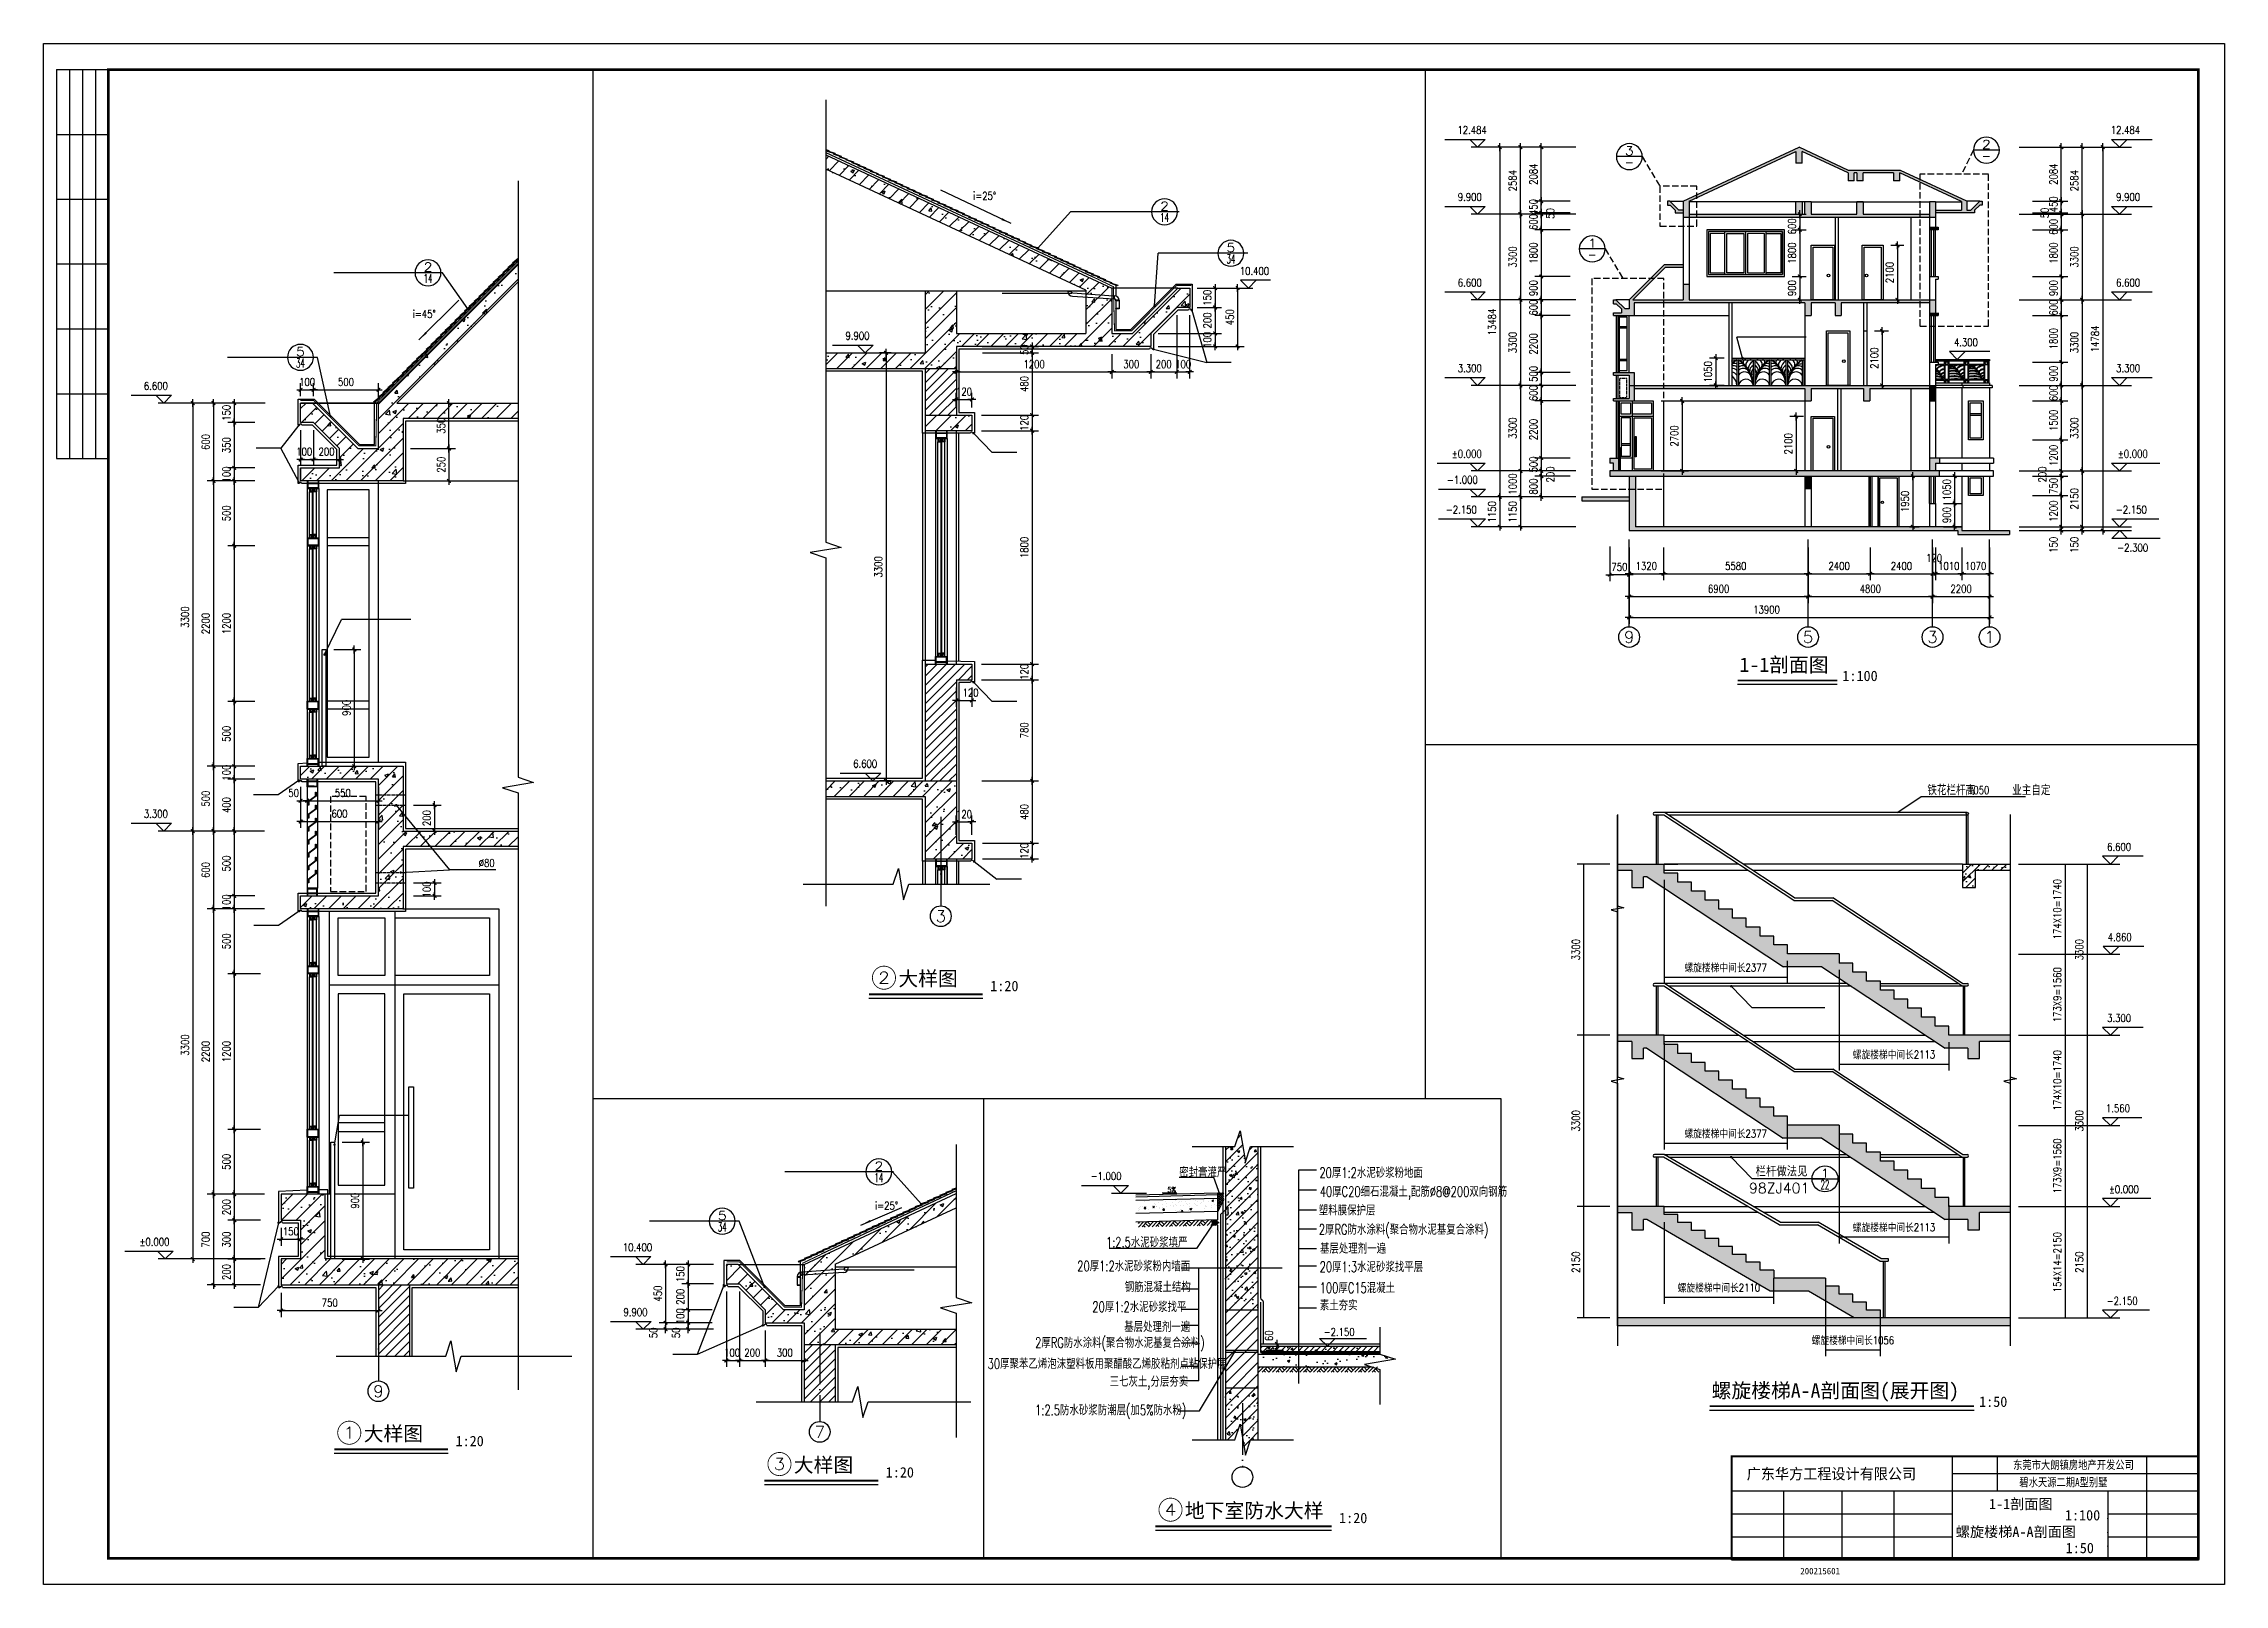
# Model space of a CAD drawing. Extents: x 12400 to 217743, y 90685 to 209848.
# Drawn here: x 115565 to 132385, y 179801 to 191681 of the extents above; entities that cross this region are included whole.
import ezdxf
from ezdxf.enums import TextEntityAlignment as Align

# ---------------------------------------------------------------- set-up
doc = ezdxf.new("R2010")
doc.units = 0
doc.header["$LTSCALE"] = 200
for name, pattern in [('CONTINOUS', [0]), ('DASH', [0.35, 0.25, -0.1]), ('DOTE', [2.42, 2, -0.2, 0.02, -0.2])]:
    doc.linetypes.add(name, pattern=pattern)
doc.layers.get('0').update_dxf_attribs({"linetype": 'CONTINUOUS'})
doc.layers.get('DEFPOINTS').update_dxf_attribs({"linetype": 'CONTINUOUS'})
for name, color, linetype in [('2', 2, 'CONTINUOUS'), ('4', 4, 'CONTINUOUS'), ('8', 8, 'CONTINUOUS'), ('ASHADE', 7, 'CONTINUOUS'), ('AXIS', 3, 'CONTINUOUS'), ('AXIS_TEXT', 7, 'CONTINUOUS'), ('DOTE', 1, 'DOTE'), ('F1', 121, 'CONTINOUS'), ('GROUND', 2, 'CONTINUOUS'), ('HATCH', 8, 'CONTINUOUS'), ('LM', 143, 'CONTINUOUS'), ('LM-8', 8, 'CONTINUOUS'), ('PM-143', 143, 'CONTINUOUS'), ('PM-2', 2, 'CONTINUOUS'), ('PM-8', 8, 'CONTINUOUS'), ('PUB_DIM', 3, 'CONTINUOUS'), ('PUB_HATCH', 7, 'CONTINUOUS'), ('PUB_TEXT', 7, 'CONTINUOUS'), ('PUB_TITLE', 143, 'CONTINUOUS'), ('PUB_WINDW', 7, 'CONTINUOUS'), ('S_E_STAIR', 7, 'CONTINUOUS'), ('S_STAIR', 4, 'CONTINUOUS'), ('S_SURFACE', 6, 'CONTINUOUS'), ('STAIR', 2, 'CONTINUOUS'), ('TEXT', 7, 'CONTINUOUS'), ('WALL', 4, 'CONTINUOUS'), ('WINDOW', 2, 'CONTINUOUS')]:
    doc.layers.add(name, color=color, linetype=linetype)
doc.styles.add('$1', font='SimSun.ttf')
doc.styles.add('-黑体', font='SIMHEI.TTF', dxfattribs={"width": 0.8})
doc.styles.add('2', font='SIMHEI.TTF')
doc.styles.add('_HZPMK', font='romans.shx', dxfattribs={"width": 0.8, "bigfont": 'HZPMK.shx'})
doc.styles.add('_HZTXT', font='txt.shx', dxfattribs={"width": 0.8, "bigfont": 'hztxt.shx'})
doc.styles.add('COMP', font='complex', dxfattribs={"bigfont": 'hztxt'})
doc.styles.add('COMPLEX', font='COMPLEX')
doc.styles.add('DIM_FONT', font='SIMPLEX', dxfattribs={"width": 0.8})
doc.styles.add('HZ', font='txt', dxfattribs={"bigfont": 'hztxt'})
doc.styles.add('HZ1', font='romans.shx', dxfattribs={"width": 0.7, "bigfont": 'sfont.shx'})
doc.styles.add('华文楷书', font='', dxfattribs={"width": 0.7})
doc.styles.get('华文楷书').set_extended_font_data('STXingkai')
doc.dimstyles.new('AXIS', dxfattribs={"dimtxt": 300, "dimasz": 1, "dimexe": 250, "dimexo": 300, "dimgap": 150, "dimtad": 1, "dimdec": 0, "dimzin": 0, "dimdsep": 46, "dimtxsty": 'DIM_FONT', "dimblk": '_DIMX', "dimblk1": '_DIMX', "dimblk2": '_DIMX', "dimcen": 2.5, "dimse1": 1, "dimse2": 1, "dimclrt": 7, "dimadec": 0, "dimazin": 0, "dimtfac": 1, "dimtdec": 0, "dimtix": 1, "dimtmove": 2, "dimatfit": 3, "dimldrblk": '_DIMX', "dimfxl": 0, "dimtolj": 1, "dimtzin": 0, "dimarcsym": 0})
doc.dimstyles.new('DIMA', dxfattribs={"dimtxt": 300, "dimasz": 1, "dimexe": 250, "dimexo": 300, "dimgap": 150, "dimtad": 1, "dimdec": 0, "dimzin": 0, "dimdsep": 46, "dimtxsty": 'DIM_FONT', "dimblk": '_DIMX', "dimblk1": '_DIMX', "dimblk2": '_DIMX', "dimcen": 2.5, "dimse1": 1, "dimclrt": 7, "dimadec": 0, "dimazin": 0, "dimtfac": 1, "dimtdec": 0, "dimtix": 1, "dimtmove": 2, "dimatfit": 3, "dimldrblk": '_DIMX', "dimfxl": 0, "dimtolj": 1, "dimtzin": 0, "dimarcsym": 0})
doc.dimstyles.new('DIMB', dxfattribs={"dimtxt": 300, "dimasz": 1, "dimexe": 250, "dimexo": 300, "dimgap": 150, "dimtad": 1, "dimdec": 0, "dimzin": 0, "dimdsep": 46, "dimtxsty": 'DIM_FONT', "dimblk": '_DIMX', "dimblk1": '_DIMX', "dimblk2": '_DIMX', "dimcen": 2.5, "dimse2": 1, "dimclrt": 7, "dimadec": 0, "dimazin": 0, "dimtfac": 1, "dimtdec": 0, "dimtix": 1, "dimtmove": 2, "dimatfit": 3, "dimldrblk": '_DIMX', "dimfxl": 0, "dimtolj": 1, "dimtzin": 0, "dimarcsym": 0})
doc.dimstyles.new('DIMB20', dxfattribs={"dimscale": 0.2, "dimtxt": 300, "dimasz": 1, "dimexe": 250, "dimexo": 300, "dimgap": 150, "dimtad": 1, "dimdec": 0, "dimzin": 0, "dimdsep": 46, "dimtxsty": 'DIM_FONT', "dimblk": '_DIMX', "dimblk1": '_DIMX', "dimblk2": '_DIMX', "dimcen": 2.5, "dimse2": 1, "dimclrt": 7, "dimadec": 0, "dimazin": 0, "dimtfac": 1, "dimtdec": 0, "dimtix": 1, "dimtmove": 2, "dimatfit": 3, "dimldrblk": '_DIMX', "dimfxl": 0, "dimtolj": 1, "dimtzin": 0, "dimarcsym": 0})
doc.dimstyles.new('DIMN', dxfattribs={"dimtxt": 300, "dimasz": 1, "dimexe": 250, "dimexo": 300, "dimgap": 150, "dimtad": 1, "dimdec": 0, "dimzin": 0, "dimdsep": 46, "dimtxsty": 'DIM_FONT', "dimblk": '_DIMX', "dimblk1": '_DIMX', "dimblk2": '_DIMX', "dimcen": 2.5, "dimclrt": 7, "dimadec": 0, "dimazin": 0, "dimtfac": 1, "dimtdec": 0, "dimtix": 1, "dimtmove": 2, "dimatfit": 3, "dimldrblk": '_DIMX', "dimfxl": 0, "dimtolj": 1, "dimtzin": 0, "dimarcsym": 0})
doc.dimstyles.new('DIMN150', dxfattribs={"dimscale": 1.5, "dimtxt": 300, "dimasz": 1, "dimexe": 250, "dimexo": 0, "dimgap": 150, "dimtad": 1, "dimdec": 0, "dimzin": 0, "dimdsep": 46, "dimtxsty": 'DIM_FONT', "dimblk": '_DIMX', "dimblk1": '_DIMX', "dimblk2": '_DIMX', "dimsah": 1, "dimcen": 0, "dimclrt": 7, "dimadec": 0, "dimazin": 0, "dimtfac": 1, "dimtdec": 0, "dimtix": 1, "dimtmove": 2, "dimatfit": 3, "dimldrblk": '_DIMX', "dimfxl": 0, "dimtolj": 1, "dimtzin": 0, "dimarcsym": 0})
doc.dimstyles.new('DIMN20', dxfattribs={"dimscale": 0.2, "dimtxt": 300, "dimasz": 1, "dimexe": 250, "dimexo": 300, "dimgap": 150, "dimtad": 1, "dimdec": 0, "dimzin": 0, "dimdsep": 46, "dimtxsty": 'DIM_FONT', "dimblk": '_DIMX', "dimblk1": '_DIMX', "dimblk2": '_DIMX', "dimcen": 2.5, "dimclrt": 7, "dimadec": 0, "dimazin": 0, "dimtfac": 1, "dimtdec": 0, "dimtix": 1, "dimtmove": 2, "dimatfit": 3, "dimldrblk": '_DIMX', "dimfxl": 0, "dimtolj": 1, "dimtzin": 0, "dimarcsym": 0})
doc.dimstyles.new('DIMN50', dxfattribs={"dimscale": 0.5, "dimtxt": 300, "dimasz": 1, "dimexe": 250, "dimexo": 300, "dimgap": 150, "dimtad": 1, "dimdec": 0, "dimzin": 0, "dimdsep": 46, "dimtxsty": 'DIM_FONT', "dimblk": '_DIMX', "dimblk1": 'DOTSMALL', "dimblk2": 'DOTSMALL', "dimcen": 2.5, "dimclrt": 7, "dimadec": 0, "dimazin": 0, "dimtfac": 1, "dimtdec": 0, "dimtix": 1, "dimtmove": 2, "dimatfit": 3, "dimldrblk": '_DIMX', "dimfxl": 0, "dimtolj": 1, "dimtzin": 0, "dimarcsym": 0})
pattern_1 = [(45, (-62562.07, 182309.47), (-56.568542, 56.568542), []), (50, (-62562.07, 182309.47), (286.90407, -25.10085), [30, -330]), (355, (-62562.07, 182309.47), (-55.50053, 300.87685), [24, -264]), (100.4514, (-62538.16, 182307.37), (231.40375, 275.7758), [25.49608, -280.45684]), (46.1842, (-62562.07, 182389.47), (426.8964, -66.2076), [45, -495]), (96.6356, (-62526.5, 182383.95), (373.8651, 389.64715), [38.2441, -420.6852]), (351.1842, (-62562.07, 182389.47), (373.8648, 389.6474), [36, -396]), (21, (-62522.07, 182369.47), (238.76282, -161.04756), [30, -330]), (326, (-62522.07, 182369.47), (97.32613, 290.06), [24, -264]), (71.4514, (-62502.17, 182356.05), (336.08905, 129.0122), [25.49608, -280.45684]), (37.5, (-62562.07, 182309.47), (4.86394, 133.15754), [0, -260.8, 0, -268, 0, -265]), (7.5, (-62562.07, 182309.47), (105.22781, 157.76468), [0, -152.8, 0, -254.8, 0, -101]), (327.5, (-62651.27, 182309.47), (213.528974, -9.02195), [0, -100, 0, -312, 0, -414]), (317.5, (-62691.27, 182309.47), (233.27447, 40.042), [0, -130, 0, -207.2, 0, -294])]
pattern_2 = [(45, (-62294.04, 183163.837), (-35.355339, 35.355339), [])]
pattern_3 = [(45, (-62294.04, 183163.84), (-56.568542, 56.568542), []), (50, (-62294.04, 183163.84), (286.90407, -25.10085), [30, -330]), (355, (-62294.04, 183163.84), (-55.50053, 300.87685), [24, -264]), (100.4514, (-62270.13, 183161.75), (231.40375, 275.7758), [25.49608, -280.45684]), (46.1842, (-62294.04, 183243.84), (426.8964, -66.2076), [45, -495]), (96.6356, (-62258.47, 183238.3), (373.8651, 389.64715), [38.2441, -420.6852]), (351.1842, (-62294.04, 183243.84), (373.8648, 389.6474), [36, -396]), (21, (-62254.04, 183223.84), (238.76282, -161.04756), [30, -330]), (326, (-62254.04, 183223.84), (97.32613, 290.06), [24, -264]), (71.4514, (-62234.14, 183210.42), (336.08905, 129.0122), [25.49608, -280.45684]), (37.5, (-62294.04, 183163.84), (4.86394, 133.15754), [0, -260.8, 0, -268, 0, -265]), (7.5, (-62294.04, 183163.84), (105.22781, 157.76468), [0, -152.8, 0, -254.8, 0, -101]), (327.5, (-62383.24, 183163.84), (213.528974, -9.02195), [0, -100, 0, -312, 0, -414]), (317.5, (-62423.24, 183163.84), (233.27447, 40.042), [0, -130, 0, -207.2, 0, -294])]
pattern_4 = [(45, (-213792.22, -53399.59), (-44.90128, 44.90128), [])]
pattern_5 = [(50, (-213792.22, -53399.59), (182.18467, -15.93909), [19.05, -209.55]), (355, (-213792.22, -53399.59), (-35.24283, 191.05664), [15.24, -167.64]), (100.451, (-213777.04, -53400.92), (146.9425, 175.11669), [16.19, -178.09]), (46.1842, (-213792.22, -53348.8), (271.07904, -42.04233), [28.575, -314.325]), (96.6356, (-213769.63, -53352.3), (237.40423, 247.42556), [24.285, -267.135]), (351.184, (-213792.22, -53348.8), (237.4046, 247.42512), [22.86, -251.46]), (21, (-213766.82, -53361.49), (151.61488, -102.26552), [19.05, -209.55]), (326, (-213766.82, -53361.49), (61.80203, 184.18797), [15.24, -167.64]), (71.4514, (-213754.18, -53370.01), (213.41649, 81.92286), [16.19, -178.09]), (37.5, (-213792.22, -53399.59), (3.088603, 84.555039), [0, -165.608, 0, -170.18, 0, -168.275]), (7.5, (-213792.22, -53399.59), (66.819663, 100.180575), [0, -97.028, 0, -161.798, 0, -64.135]), (327.5, (-213848.86, -53399.59), (135.590595, -5.728744), [0, -63.5, 0, -198.12, 0, -262.89]), (317.5, (-213874.26, -53399.59), (148.12918, 25.42649), [0, -82.55, 0, -131.572, 0, -186.69])]

msp = doc.modelspace()

# ---------------------------------------------------------------- texts
at = {"layer": 'PUB_DIM', "style": 'DIM_FONT', "width": 0.8}
for s, p in [('i=25%%d', (122911.03, 190476.557)), ('10.400', (125016.832, 189897.711)), ('i=45%%d', (118588.724, 189566.393)), ('9.900', (121934.717, 189397.711)), ('6.600', (116523.158, 189011.467)), ('6.600', (121994.022, 186097.711)), ('3.300', (116523.158, 185711.467)), ('i=25%%d', (122155.013, 182690.694)), ('%%p0.000', (116535.411, 182411.467)), ('10.400', (120258.306, 182369.502)), ('9.900', (120222.661, 181869.502))]:
    msp.add_text(s, height=60, dxfattribs=at).set_placement(p, align=Align.RIGHT)
at = {"layer": 'PUB_TEXT', "color": 7, "char_height": 80, "attachment_point": 6, "style": 'HZ'}
for s, insert in [('栏杆做法见', (129169.145, 182985.223)), ('98ZJ401', (129184.229, 182855.941))]:
    msp.add_mtext(s, dxfattribs=dict(at, insert=insert))
at = {"layer": 'PUB_TITLE', "style": '2'}
for s, height, p in [('1-1剖面图', 112, (128645.267, 186835.655)), ('1:100', 80, (129438.379, 186765.573)), ('大样图', 112, (122157.163, 184415.556)), ('1:20', 80, (122865.885, 184374.479)), ('螺旋楼梯A-A剖面图(展开图)', 112, (128429.633, 181239.154)), ('1:50', 80, (130493.009, 181169.072)), ('大样图', 112, (118033.207, 180907.09)), ('1:20', 80, (118741.93, 180866.013)), ('大样图', 112, (121351.111, 180665.617)), ('1:20', 80, (122059.834, 180624.54)), ('地下室防水大样', 112, (124367.403, 180313.564)), ('1:20', 80, (125556.582, 180272.488)), ('1-1剖面图', 80, (130569.256, 180380.575)), ('1:100', 80, (131155.066, 180293.905)), ('螺旋楼梯A-A剖面图', 80, (130313.185, 180165.902)), ('1:50', 80, (131160.74, 180041.089))]:
    msp.add_text(s, height=height, dxfattribs=at).set_placement(p)
at = {"layer": 'PUB_TITLE'}
for s, height, style, width, p in [('广东华方工程设计有限公司', 84, '华文楷书', 0.95, (128700.725, 180610.723)), ('东莞市大朗镇房地产开发公司', 64, '-黑体', 0.8, (130755.111, 180689.59)), ('碧水天源二期A型别墅', 64, '-黑体', 0.8, (130803.012, 180556.257))]:
    msp.add_text(s, height=height, dxfattribs=dict(at, style=style, width=width)).set_placement(p)
at = {"layer": 'PUB_TITLE', "style": '$1'}
msp.add_text('200215601', height=50, dxfattribs=at).set_placement((129266.942, 179878.159), align=Align.CENTER)
at = {"layer": 'TEXT', "style": 'DIM_FONT', "width": 0.8}
msp.add_text('%%c80', height=60, dxfattribs=at).set_placement((118920.649, 185332.9, 8.424))

# ---------------------------------------------------------------- blocks, each defined once
blk = doc.blocks.new('_DIMX')
blk.add_line((-150, 0), (150, 0))
at = {"const_width": 50}
blk.add_lwpolyline([(-70, -70), (70, 70)], dxfattribs=at)
blk = doc.blocks.new('*D1977')
at = {"layer": 'DEFPOINTS', "color": 0}
for p in [(117195, 188909), (117035, 188759), (117195, 188759)]:
    blk.add_point(p, dxfattribs=at)
at = {"layer": 'PUB_DIM', "color": 0, "lineweight": -2}
for p, q in [((117195, 188909), (116985, 188909)), ((117035, 188910), (117035, 188910)), ((117035, 188909), (117035, 188759)), ((117195, 188759), (116985, 188759)), ((117035, 188759), (117035, 188759))]:
    blk.add_line(p, q, dxfattribs=at)
at = {"layer": 'PUB_DIM', "color": 0, "lineweight": -2, "xscale": 0.2, "yscale": 0.2, "zscale": 0.2}
for p, rotation in [((117035, 188909), 270), ((117035, 188759), 90)]:
    blk.add_blockref('_DIMX', p, dxfattribs=dict(at, rotation=rotation))
at = {"layer": 'PUB_DIM', "color": 7, "insert": (116975, 188834), "char_height": 60, "attachment_point": 5, "rotation": 90, "style": 'DIM_FONT'}
blk.add_mtext('\\A1;150', dxfattribs=at)
blk = doc.blocks.new('*D1978')
at = {"layer": 'DEFPOINTS', "color": 0}
for p in [(117195, 188759), (117035, 188409), (117195, 188409)]:
    blk.add_point(p, dxfattribs=at)
at = {"layer": 'PUB_DIM', "color": 0, "lineweight": -2}
for p, q in [((117195, 188759), (116985, 188759)), ((117035, 188759), (117035, 188410)), ((117195, 188409), (116985, 188409))]:
    blk.add_line(p, q, dxfattribs=at)
at = {"layer": 'PUB_DIM', "color": 0, "lineweight": -2, "xscale": 0.2, "yscale": 0.2, "zscale": 0.2}
for p, rotation in [((117035, 188759), 90), ((117035, 188409), 270)]:
    blk.add_blockref('_DIMX', p, dxfattribs=dict(at, rotation=rotation))
at = {"layer": 'PUB_DIM', "color": 7, "insert": (116975, 188584), "char_height": 60, "attachment_point": 5, "rotation": 90, "style": 'DIM_FONT'}
blk.add_mtext('\\A1;350', dxfattribs=at)
blk = doc.blocks.new('*D1979')
at = {"layer": 'DEFPOINTS', "color": 0}
for p in [(117195, 188409), (117035, 188309), (117195, 188309)]:
    blk.add_point(p, dxfattribs=at)
at = {"layer": 'PUB_DIM', "color": 0, "lineweight": -2}
for p, q in [((117195, 188409), (116985, 188409)), ((117035, 188410), (117035, 188410)), ((117035, 188409), (117035, 188309)), ((117195, 188309), (116985, 188309)), ((117035, 188309), (117035, 188309))]:
    blk.add_line(p, q, dxfattribs=at)
at = {"layer": 'PUB_DIM', "color": 0, "lineweight": -2, "xscale": 0.2, "yscale": 0.2, "zscale": 0.2}
for p, rotation in [((117035, 188409), 270), ((117035, 188309), 90)]:
    blk.add_blockref('_DIMX', p, dxfattribs=dict(at, rotation=rotation))
at = {"layer": 'PUB_DIM', "color": 7, "insert": (116975, 188359), "char_height": 60, "attachment_point": 5, "rotation": 90, "style": 'DIM_FONT'}
blk.add_mtext('\\A1;100', dxfattribs=at)
blk = doc.blocks.new('*D1980')
at = {"layer": 'DEFPOINTS', "color": 0}
for p in [(118334, 188559), (118334, 188309), (118691, 188309)]:
    blk.add_point(p, dxfattribs=at)
at = {"layer": 'PUB_DIM', "color": 0, "lineweight": -2}
for p, q in [((118394, 188559), (118741, 188559)), ((118691, 188559), (118691, 188310)), ((118394, 188309), (118741, 188309))]:
    blk.add_line(p, q, dxfattribs=at)
at = {"layer": 'PUB_DIM', "color": 0, "lineweight": -2, "xscale": 0.2, "yscale": 0.2, "zscale": 0.2}
for p, rotation in [((118691, 188559), 90), ((118691, 188309), 270)]:
    blk.add_blockref('_DIMX', p, dxfattribs=dict(at, rotation=rotation))
at = {"layer": 'PUB_DIM', "color": 7, "insert": (118631, 188434), "char_height": 60, "attachment_point": 5, "rotation": 90, "style": 'DIM_FONT'}
blk.add_mtext('\\A1;250', dxfattribs=at)
blk = doc.blocks.new('*D1981')
at = {"layer": 'DEFPOINTS', "color": 0}
for p in [(118408, 188909), (118691, 188909), (118334, 188559)]:
    blk.add_point(p, dxfattribs=at)
at = {"layer": 'PUB_DIM', "color": 0, "lineweight": -2}
for p, q in [((118468, 188909), (118741, 188909)), ((118691, 188560), (118691, 188909)), ((118394, 188559), (118741, 188559))]:
    blk.add_line(p, q, dxfattribs=at)
at = {"layer": 'PUB_DIM', "color": 0, "lineweight": -2, "xscale": 0.2, "yscale": 0.2, "zscale": 0.2}
for p, rotation in [((118691, 188909), 90), ((118691, 188559), 270)]:
    blk.add_blockref('_DIMX', p, dxfattribs=dict(at, rotation=rotation))
at = {"layer": 'PUB_DIM', "color": 7, "insert": (118631, 188734), "char_height": 60, "attachment_point": 5, "rotation": 90, "style": 'DIM_FONT'}
blk.add_mtext('\\A1;350', dxfattribs=at)
blk = doc.blocks.new('*D1982')
at = {"layer": 'DEFPOINTS', "color": 0}
for p in [(117195, 188309), (117035, 187809), (117195, 187809)]:
    blk.add_point(p, dxfattribs=at)
at = {"layer": 'PUB_DIM', "color": 0, "lineweight": -2}
for p, q in [((117195, 188309), (116985, 188309)), ((117035, 188309), (117035, 187810)), ((117195, 187809), (116985, 187809))]:
    blk.add_line(p, q, dxfattribs=at)
at = {"layer": 'PUB_DIM', "color": 0, "lineweight": -2, "xscale": 0.2, "yscale": 0.2, "zscale": 0.2}
for p, rotation in [((117035, 188309), 90), ((117035, 187809), 270)]:
    blk.add_blockref('_DIMX', p, dxfattribs=dict(at, rotation=rotation))
at = {"layer": 'PUB_DIM', "color": 7, "insert": (116975, 188059), "char_height": 60, "attachment_point": 5, "rotation": 90, "style": 'DIM_FONT'}
blk.add_mtext('\\A1;500', dxfattribs=at)
blk = doc.blocks.new('*D1983')
at = {"layer": 'DEFPOINTS', "color": 0}
for p in [(117195, 186109), (117035, 186009), (117195, 186009)]:
    blk.add_point(p, dxfattribs=at)
at = {"layer": 'PUB_DIM', "color": 0, "lineweight": -2}
for p, q in [((117195, 186109), (116985, 186109)), ((117035, 186110), (117035, 186110)), ((117035, 186109), (117035, 186009)), ((117195, 186009), (116985, 186009)), ((117035, 186009), (117035, 186009))]:
    blk.add_line(p, q, dxfattribs=at)
at = {"layer": 'PUB_DIM', "color": 0, "lineweight": -2, "xscale": 0.2, "yscale": 0.2, "zscale": 0.2}
for p, rotation in [((117035, 186109), 270), ((117035, 186009), 90)]:
    blk.add_blockref('_DIMX', p, dxfattribs=dict(at, rotation=rotation))
at = {"layer": 'PUB_DIM', "color": 7, "insert": (116975, 186059), "char_height": 60, "attachment_point": 5, "rotation": 90, "style": 'DIM_FONT'}
blk.add_mtext('\\A1;100', dxfattribs=at)
blk = doc.blocks.new('*D1984')
at = {"layer": 'DEFPOINTS', "color": 0}
for p in [(117195, 185609), (117035, 185109), (117195, 185109)]:
    blk.add_point(p, dxfattribs=at)
at = {"layer": 'PUB_DIM', "color": 0, "lineweight": -2}
for p, q in [((117195, 185609), (116985, 185609)), ((117035, 185609), (117035, 185110)), ((117195, 185109), (116985, 185109))]:
    blk.add_line(p, q, dxfattribs=at)
at = {"layer": 'PUB_DIM', "color": 0, "lineweight": -2, "xscale": 0.2, "yscale": 0.2, "zscale": 0.2}
for p, rotation in [((117035, 185609), 90), ((117035, 185109), 270)]:
    blk.add_blockref('_DIMX', p, dxfattribs=dict(at, rotation=rotation))
at = {"layer": 'PUB_DIM', "color": 7, "insert": (116975, 185359), "char_height": 60, "attachment_point": 5, "rotation": 90, "style": 'DIM_FONT'}
blk.add_mtext('\\A1;500', dxfattribs=at)
blk = doc.blocks.new('*D1985')
at = {"layer": 'DEFPOINTS', "color": 0}
for p in [(117195, 185109), (117035, 185009), (117195, 185009)]:
    blk.add_point(p, dxfattribs=at)
at = {"layer": 'PUB_DIM', "color": 0, "lineweight": -2}
for p, q in [((117195, 185109), (116985, 185109)), ((117035, 185110), (117035, 185110)), ((117035, 185109), (117035, 185009)), ((117195, 185009), (116985, 185009)), ((117035, 185009), (117035, 185009))]:
    blk.add_line(p, q, dxfattribs=at)
at = {"layer": 'PUB_DIM', "color": 0, "lineweight": -2, "xscale": 0.2, "yscale": 0.2, "zscale": 0.2}
for p, rotation in [((117035, 185109), 270), ((117035, 185009), 90)]:
    blk.add_blockref('_DIMX', p, dxfattribs=dict(at, rotation=rotation))
at = {"layer": 'PUB_DIM', "color": 7, "insert": (116975, 185059), "char_height": 60, "attachment_point": 5, "rotation": 90, "style": 'DIM_FONT'}
blk.add_mtext('\\A1;100', dxfattribs=at)
blk = doc.blocks.new('*D1986')
at = {"layer": 'DEFPOINTS', "color": 0}
for p in [(117195, 185009), (117035, 184509), (117237, 184509)]:
    blk.add_point(p, dxfattribs=at)
at = {"layer": 'PUB_DIM', "color": 0, "lineweight": -2}
for p, q in [((117195, 185009), (116985, 185009)), ((117035, 185009), (117035, 184510)), ((117237, 184509), (116985, 184509))]:
    blk.add_line(p, q, dxfattribs=at)
at = {"layer": 'PUB_DIM', "color": 0, "lineweight": -2, "xscale": 0.2, "yscale": 0.2, "zscale": 0.2}
for p, rotation in [((117035, 185009), 90), ((117035, 184509), 270)]:
    blk.add_blockref('_DIMX', p, dxfattribs=dict(at, rotation=rotation))
at = {"layer": 'PUB_DIM', "color": 7, "insert": (116975, 184759), "char_height": 60, "attachment_point": 5, "rotation": 90, "style": 'DIM_FONT'}
blk.add_mtext('\\A1;500', dxfattribs=at)
blk = doc.blocks.new('*D1987')
at = {"layer": 'DEFPOINTS', "color": 0}
for p in [(117237, 182809), (117035, 182609), (117237, 182609)]:
    blk.add_point(p, dxfattribs=at)
at = {"layer": 'PUB_DIM', "color": 0, "lineweight": -2}
for p, q in [((117237, 182809), (116985, 182809)), ((117035, 182809), (117035, 182610)), ((117237, 182609), (116985, 182609))]:
    blk.add_line(p, q, dxfattribs=at)
at = {"layer": 'PUB_DIM', "color": 0, "lineweight": -2, "xscale": 0.2, "yscale": 0.2, "zscale": 0.2}
for p, rotation in [((117035, 182809), 90), ((117035, 182609), 270)]:
    blk.add_blockref('_DIMX', p, dxfattribs=dict(at, rotation=rotation))
at = {"layer": 'PUB_DIM', "color": 7, "insert": (116975, 182709), "char_height": 60, "attachment_point": 5, "rotation": 90, "style": 'DIM_FONT'}
blk.add_mtext('\\A1;200', dxfattribs=at)
blk = doc.blocks.new('*D1988')
at = {"layer": 'DEFPOINTS', "color": 0}
for p in [(117237, 182609), (117035, 182309), (117237, 182309)]:
    blk.add_point(p, dxfattribs=at)
at = {"layer": 'PUB_DIM', "color": 0, "lineweight": -2}
for p, q in [((117237, 182609), (116985, 182609)), ((117035, 182609), (117035, 182310)), ((117237, 182309), (116985, 182309))]:
    blk.add_line(p, q, dxfattribs=at)
at = {"layer": 'PUB_DIM', "color": 0, "lineweight": -2, "xscale": 0.2, "yscale": 0.2, "zscale": 0.2}
for p, rotation in [((117035, 182609), 90), ((117035, 182309), 270)]:
    blk.add_blockref('_DIMX', p, dxfattribs=dict(at, rotation=rotation))
at = {"layer": 'PUB_DIM', "color": 7, "insert": (116975, 182459), "char_height": 60, "attachment_point": 5, "rotation": 90, "style": 'DIM_FONT'}
blk.add_mtext('\\A1;300', dxfattribs=at)
blk = doc.blocks.new('*D1989')
at = {"layer": 'DEFPOINTS', "color": 0}
for p in [(117237, 182309), (117035, 182109), (117237, 182109)]:
    blk.add_point(p, dxfattribs=at)
at = {"layer": 'PUB_DIM', "color": 0, "lineweight": -2}
for p, q in [((117237, 182309), (116985, 182309)), ((117035, 182309), (117035, 182110)), ((117237, 182109), (116985, 182109))]:
    blk.add_line(p, q, dxfattribs=at)
at = {"layer": 'PUB_DIM', "color": 0, "lineweight": -2, "xscale": 0.2, "yscale": 0.2, "zscale": 0.2}
for p, rotation in [((117035, 182309), 90), ((117035, 182109), 270)]:
    blk.add_blockref('_DIMX', p, dxfattribs=dict(at, rotation=rotation))
at = {"layer": 'PUB_DIM', "color": 7, "insert": (116975, 182209), "char_height": 60, "attachment_point": 5, "rotation": 90, "style": 'DIM_FONT'}
blk.add_mtext('\\A1;200', dxfattribs=at)
blk = doc.blocks.new('*D1990')
at = {"layer": 'DEFPOINTS', "color": 0}
for p in [(117195, 186009), (117035, 185609), (117195, 185609)]:
    blk.add_point(p, dxfattribs=at)
at = {"layer": 'PUB_DIM', "color": 0, "lineweight": -2}
for p, q in [((117195, 186009), (116985, 186009)), ((117035, 186009), (117035, 185610)), ((117195, 185609), (116985, 185609))]:
    blk.add_line(p, q, dxfattribs=at)
at = {"layer": 'PUB_DIM', "color": 0, "lineweight": -2, "xscale": 0.2, "yscale": 0.2, "zscale": 0.2}
for p, rotation in [((117035, 186009), 90), ((117035, 185609), 270)]:
    blk.add_blockref('_DIMX', p, dxfattribs=dict(at, rotation=rotation))
at = {"layer": 'PUB_DIM', "color": 7, "insert": (116975, 185809), "char_height": 60, "attachment_point": 5, "rotation": 90, "style": 'DIM_FONT'}
blk.add_mtext('\\A1;400', dxfattribs=at)
blk = doc.blocks.new('*D1991')
at = {"layer": 'DEFPOINTS', "color": 0}
for p in [(117035, 188909), (116875, 188309), (117035, 188309)]:
    blk.add_point(p, dxfattribs=at)
at = {"layer": 'PUB_DIM', "color": 0, "lineweight": -2}
for p, q in [((117035, 188909), (116825, 188909)), ((116875, 188909), (116875, 188310)), ((117035, 188309), (116825, 188309))]:
    blk.add_line(p, q, dxfattribs=at)
at = {"layer": 'PUB_DIM', "color": 0, "lineweight": -2, "xscale": 0.2, "yscale": 0.2, "zscale": 0.2}
for p, rotation in [((116875, 188909), 90), ((116875, 188309), 270)]:
    blk.add_blockref('_DIMX', p, dxfattribs=dict(at, rotation=rotation))
at = {"layer": 'PUB_DIM', "color": 7, "insert": (116815, 188609), "char_height": 60, "attachment_point": 5, "rotation": 90, "style": 'DIM_FONT'}
blk.add_mtext('\\A1;600', dxfattribs=at)
blk = doc.blocks.new('*D1992')
at = {"layer": 'DEFPOINTS', "color": 0}
for p in [(117035, 186109), (116875, 185609), (117268, 185609)]:
    blk.add_point(p, dxfattribs=at)
at = {"layer": 'PUB_DIM', "color": 0, "lineweight": -2}
for p, q in [((117035, 186109), (116825, 186109)), ((116875, 186109), (116875, 185610)), ((117268, 185609), (116825, 185609))]:
    blk.add_line(p, q, dxfattribs=at)
at = {"layer": 'PUB_DIM', "color": 0, "lineweight": -2, "xscale": 0.2, "yscale": 0.2, "zscale": 0.2}
for p, rotation in [((116875, 186109), 90), ((116875, 185609), 270)]:
    blk.add_blockref('_DIMX', p, dxfattribs=dict(at, rotation=rotation))
at = {"layer": 'PUB_DIM', "color": 7, "insert": (116815, 185859), "char_height": 60, "attachment_point": 5, "rotation": 90, "style": 'DIM_FONT'}
blk.add_mtext('\\A1;500', dxfattribs=at)
blk = doc.blocks.new('*D1993')
at = {"layer": 'DEFPOINTS', "color": 0}
for p in [(117268, 185609), (116875, 185009), (117268, 185009)]:
    blk.add_point(p, dxfattribs=at)
at = {"layer": 'PUB_DIM', "color": 0, "lineweight": -2}
for p, q in [((117268, 185609), (116825, 185609)), ((116875, 185609), (116875, 185010)), ((117268, 185009), (116825, 185009))]:
    blk.add_line(p, q, dxfattribs=at)
at = {"layer": 'PUB_DIM', "color": 0, "lineweight": -2, "xscale": 0.2, "yscale": 0.2, "zscale": 0.2}
for p, rotation in [((116875, 185609), 90), ((116875, 185009), 270)]:
    blk.add_blockref('_DIMX', p, dxfattribs=dict(at, rotation=rotation))
at = {"layer": 'PUB_DIM', "color": 7, "insert": (116815, 185309), "char_height": 60, "attachment_point": 5, "rotation": 90, "style": 'DIM_FONT'}
blk.add_mtext('\\A1;600', dxfattribs=at)
blk = doc.blocks.new('*D1994')
at = {"layer": 'DEFPOINTS', "color": 0}
for p in [(117268, 185009), (116875, 182809), (117268, 182809)]:
    blk.add_point(p, dxfattribs=at)
at = {"layer": 'PUB_DIM', "color": 0, "lineweight": -2}
for p, q in [((117268, 185009), (116825, 185009)), ((116875, 185009), (116875, 182810)), ((117268, 182809), (116825, 182809))]:
    blk.add_line(p, q, dxfattribs=at)
at = {"layer": 'PUB_DIM', "color": 0, "lineweight": -2, "xscale": 0.2, "yscale": 0.2, "zscale": 0.2}
for p, rotation in [((116875, 185009), 90), ((116875, 182809), 270)]:
    blk.add_blockref('_DIMX', p, dxfattribs=dict(at, rotation=rotation))
at = {"layer": 'PUB_DIM', "color": 7, "insert": (116815, 183909), "char_height": 60, "attachment_point": 5, "rotation": 90, "style": 'DIM_FONT'}
blk.add_mtext('\\A1;2200', dxfattribs=at)
blk = doc.blocks.new('*D1995')
at = {"layer": 'DEFPOINTS', "color": 0}
for p in [(117268, 182809), (116875, 182109), (117237, 182109)]:
    blk.add_point(p, dxfattribs=at)
at = {"layer": 'PUB_DIM', "color": 0, "lineweight": -2}
for p, q in [((117268, 182809), (116825, 182809)), ((116875, 182809), (116875, 182110)), ((117237, 182109), (116825, 182109))]:
    blk.add_line(p, q, dxfattribs=at)
at = {"layer": 'PUB_DIM', "color": 0, "lineweight": -2, "xscale": 0.2, "yscale": 0.2, "zscale": 0.2}
for p, rotation in [((116875, 182809), 90), ((116875, 182109), 270)]:
    blk.add_blockref('_DIMX', p, dxfattribs=dict(at, rotation=rotation))
at = {"layer": 'PUB_DIM', "color": 7, "insert": (116815, 182459), "char_height": 60, "attachment_point": 5, "rotation": 90, "style": 'DIM_FONT'}
blk.add_mtext('\\A1;700', dxfattribs=at)
blk = doc.blocks.new('*D1996')
at = {"layer": 'DEFPOINTS', "color": 0}
for p in [(117547, 186009), (117597, 186009), (117597, 185843)]:
    blk.add_point(p, dxfattribs=at)
at = {"layer": 'PUB_DIM', "color": 0, "lineweight": -2}
for p, q in [((117547, 185949), (117547, 185793)), ((117597, 185949), (117597, 185793)), ((117547, 185843), (117547, 185843)), ((117547, 185843), (117597, 185843)), ((117597, 185843), (117597, 185843))]:
    blk.add_line(p, q, dxfattribs=at)
at = {"layer": 'PUB_DIM', "color": 0, "lineweight": -2, "xscale": 0.2, "yscale": 0.2, "zscale": 0.2}
blk.add_blockref('_DIMX', (117547, 185843), dxfattribs=at)
at = {"layer": 'PUB_DIM', "color": 0, "lineweight": -2, "xscale": 0.2, "yscale": 0.2, "zscale": 0.2, "rotation": 180}
blk.add_blockref('_DIMX', (117597, 185843), dxfattribs=at)
at = {"layer": 'PUB_DIM', "color": 7, "insert": (117493, 185903), "char_height": 60, "attachment_point": 5, "style": 'DIM_FONT'}
blk.add_mtext('\\A1;50', dxfattribs=at)
blk = doc.blocks.new('*D1997')
at = {"layer": 'DEFPOINTS', "color": 0}
for p in [(117547, 186005), (118147, 186005), (118147, 185683)]:
    blk.add_point(p, dxfattribs=at)
at = {"layer": 'PUB_DIM', "color": 0, "lineweight": -2}
for p, q in [((117547, 185945), (117547, 185633)), ((118147, 185945), (118147, 185633)), ((117547, 185683), (118147, 185683))]:
    blk.add_line(p, q, dxfattribs=at)
at = {"layer": 'PUB_DIM', "color": 0, "lineweight": -2, "xscale": 0.2, "yscale": 0.2, "zscale": 0.2, "rotation": 180}
blk.add_blockref('_DIMX', (117547, 185683), dxfattribs=at)
at = {"layer": 'PUB_DIM', "color": 0, "lineweight": -2, "xscale": 0.2, "yscale": 0.2, "zscale": 0.2}
blk.add_blockref('_DIMX', (118147, 185683), dxfattribs=at)
at = {"layer": 'PUB_DIM', "color": 7, "insert": (117847, 185743), "char_height": 60, "attachment_point": 5, "style": 'DIM_FONT'}
blk.add_mtext('\\A1;600', dxfattribs=at)
blk = doc.blocks.new('*D1998')
at = {"layer": 'DEFPOINTS', "color": 0}
for p in [(117597, 186009), (118147, 186009), (118147, 185843)]:
    blk.add_point(p, dxfattribs=at)
at = {"layer": 'PUB_DIM', "color": 0, "lineweight": -2}
for p, q in [((117597, 185949), (117597, 185793)), ((118147, 185949), (118147, 185793)), ((117597, 185843), (118147, 185843))]:
    blk.add_line(p, q, dxfattribs=at)
at = {"layer": 'PUB_DIM', "color": 0, "lineweight": -2, "xscale": 0.2, "yscale": 0.2, "zscale": 0.2, "rotation": 180}
blk.add_blockref('_DIMX', (117597, 185843), dxfattribs=at)
at = {"layer": 'PUB_DIM', "color": 0, "lineweight": -2, "xscale": 0.2, "yscale": 0.2, "zscale": 0.2}
blk.add_blockref('_DIMX', (118147, 185843), dxfattribs=at)
at = {"layer": 'PUB_DIM', "color": 7, "insert": (117872, 185903), "char_height": 60, "attachment_point": 5, "style": 'DIM_FONT'}
blk.add_mtext('\\A1;550', dxfattribs=at)
blk = doc.blocks.new('*D1999')
at = {"layer": 'DEFPOINTS', "color": 0}
for p in [(117547, 188903), (117647, 189012), (117647, 188903)]:
    blk.add_point(p, dxfattribs=at)
at = {"layer": 'PUB_DIM', "color": 0, "lineweight": -2}
for p, q in [((117547, 188963), (117547, 189062)), ((117647, 188963), (117647, 189062)), ((117547, 189012), (117547, 189012)), ((117547, 189012), (117647, 189012)), ((117647, 189012), (117648, 189012))]:
    blk.add_line(p, q, dxfattribs=at)
at = {"layer": 'PUB_DIM', "color": 0, "lineweight": -2, "xscale": 0.2, "yscale": 0.2, "zscale": 0.2}
blk.add_blockref('_DIMX', (117547, 189012), dxfattribs=at)
at = {"layer": 'PUB_DIM', "color": 0, "lineweight": -2, "xscale": 0.2, "yscale": 0.2, "zscale": 0.2, "rotation": 180}
blk.add_blockref('_DIMX', (117647, 189012), dxfattribs=at)
at = {"layer": 'PUB_DIM', "color": 7, "insert": (117597, 189072), "char_height": 60, "attachment_point": 5, "style": 'DIM_FONT'}
blk.add_mtext('\\A1;100', dxfattribs=at)
blk = doc.blocks.new('*D2000')
at = {"layer": 'DEFPOINTS', "color": 0}
for p in [(117647, 188903), (118147, 189012), (118147, 188885)]:
    blk.add_point(p, dxfattribs=at)
at = {"layer": 'PUB_DIM', "color": 0, "lineweight": -2}
for p, q in [((117647, 188963), (117647, 189062)), ((118147, 188945), (118147, 189062)), ((117647, 189012), (118147, 189012))]:
    blk.add_line(p, q, dxfattribs=at)
at = {"layer": 'PUB_DIM', "color": 0, "lineweight": -2, "xscale": 0.2, "yscale": 0.2, "zscale": 0.2, "rotation": 180}
blk.add_blockref('_DIMX', (117647, 189012), dxfattribs=at)
at = {"layer": 'PUB_DIM', "color": 0, "lineweight": -2, "xscale": 0.2, "yscale": 0.2, "zscale": 0.2}
blk.add_blockref('_DIMX', (118147, 189012), dxfattribs=at)
at = {"layer": 'PUB_DIM', "color": 7, "insert": (117897, 189072), "char_height": 60, "attachment_point": 5, "style": 'DIM_FONT'}
blk.add_mtext('\\A1;500', dxfattribs=at)
blk = doc.blocks.new('*D2001')
at = {"layer": 'DEFPOINTS', "color": 0}
for p in [(117547, 188759), (117647, 188759), (117647, 188474)]:
    blk.add_point(p, dxfattribs=at)
at = {"layer": 'PUB_DIM', "color": 0, "lineweight": -2}
for p, q in [((117547, 188699), (117547, 188424)), ((117647, 188699), (117647, 188424)), ((117547, 188474), (117647, 188474))]:
    blk.add_line(p, q, dxfattribs=at)
at = {"layer": 'PUB_DIM', "color": 0, "lineweight": -2, "xscale": 0.2, "yscale": 0.2, "zscale": 0.2, "rotation": 180}
blk.add_blockref('_DIMX', (117547, 188474), dxfattribs=at)
at = {"layer": 'PUB_DIM', "color": 0, "lineweight": -2, "xscale": 0.2, "yscale": 0.2, "zscale": 0.2}
blk.add_blockref('_DIMX', (117647, 188474), dxfattribs=at)
at = {"layer": 'PUB_DIM', "color": 7, "insert": (117575, 188534), "char_height": 60, "attachment_point": 5, "style": 'DIM_FONT'}
blk.add_mtext('\\A1;100', dxfattribs=at)
blk = doc.blocks.new('*D2002')
at = {"layer": 'DEFPOINTS', "color": 0}
for p in [(117647, 188759), (117847, 188540), (117847, 188474)]:
    blk.add_point(p, dxfattribs=at)
at = {"layer": 'PUB_DIM', "color": 0, "lineweight": -2}
for p, q in [((117647, 188699), (117647, 188424)), ((117647, 188474), (117847, 188474)), ((117847, 188480), (117847, 188424))]:
    blk.add_line(p, q, dxfattribs=at)
at = {"layer": 'PUB_DIM', "color": 0, "lineweight": -2, "xscale": 0.2, "yscale": 0.2, "zscale": 0.2, "rotation": 180}
blk.add_blockref('_DIMX', (117647, 188474), dxfattribs=at)
at = {"layer": 'PUB_DIM', "color": 0, "lineweight": -2, "xscale": 0.2, "yscale": 0.2, "zscale": 0.2}
blk.add_blockref('_DIMX', (117847, 188474), dxfattribs=at)
at = {"layer": 'PUB_DIM', "color": 7, "insert": (117747, 188534), "char_height": 60, "attachment_point": 5, "style": 'DIM_FONT'}
blk.add_mtext('\\A1;200', dxfattribs=at)
blk = doc.blocks.new('*D2003')
at = {"layer": 'DEFPOINTS', "color": 0}
for p in [(124402, 189796), (124402, 189646), (124600, 189646)]:
    blk.add_point(p, dxfattribs=at)
at = {"layer": 'PUB_DIM', "color": 0, "lineweight": -2}
for p, q in [((124462, 189796), (124650, 189796)), ((124600, 189796), (124600, 189796)), ((124600, 189796), (124600, 189646)), ((124462, 189646), (124650, 189646)), ((124600, 189646), (124600, 189645))]:
    blk.add_line(p, q, dxfattribs=at)
at = {"layer": 'PUB_DIM', "color": 0, "lineweight": -2, "xscale": 0.2, "yscale": 0.2, "zscale": 0.2}
for p, rotation in [((124600, 189796), 270), ((124600, 189646), 90)]:
    blk.add_blockref('_DIMX', p, dxfattribs=dict(at, rotation=rotation))
at = {"layer": 'PUB_DIM', "color": 7, "insert": (124540, 189721), "char_height": 60, "attachment_point": 5, "rotation": 90, "style": 'DIM_FONT'}
blk.add_mtext('\\A1;150', dxfattribs=at)
blk = doc.blocks.new('*D2004')
at = {"layer": 'DEFPOINTS', "color": 0}
for p in [(124402, 189646), (124102, 189446), (124600, 189446)]:
    blk.add_point(p, dxfattribs=at)
at = {"layer": 'PUB_DIM', "color": 0, "lineweight": -2}
for p, q in [((124462, 189646), (124650, 189646)), ((124600, 189646), (124600, 189446)), ((124162, 189446), (124650, 189446))]:
    blk.add_line(p, q, dxfattribs=at)
at = {"layer": 'PUB_DIM', "color": 0, "lineweight": -2, "xscale": 0.2, "yscale": 0.2, "zscale": 0.2}
for p, rotation in [((124600, 189646), 90), ((124600, 189446), 270)]:
    blk.add_blockref('_DIMX', p, dxfattribs=dict(at, rotation=rotation))
at = {"layer": 'PUB_DIM', "color": 7, "insert": (124540, 189546), "char_height": 60, "attachment_point": 5, "rotation": 90, "style": 'DIM_FONT'}
blk.add_mtext('\\A1;200', dxfattribs=at)
blk = doc.blocks.new('*D2005')
at = {"layer": 'DEFPOINTS', "color": 0}
for p in [(124102, 189446), (124102, 189346), (124600, 189346)]:
    blk.add_point(p, dxfattribs=at)
at = {"layer": 'PUB_DIM', "color": 0, "lineweight": -2}
for p, q in [((124162, 189446), (124650, 189446)), ((124600, 189446), (124600, 189446)), ((124600, 189446), (124600, 189346)), ((124162, 189346), (124650, 189346)), ((124600, 189346), (124600, 189345))]:
    blk.add_line(p, q, dxfattribs=at)
at = {"layer": 'PUB_DIM', "color": 0, "lineweight": -2, "xscale": 0.2, "yscale": 0.2, "zscale": 0.2}
for p, rotation in [((124600, 189446), 270), ((124600, 189346), 90)]:
    blk.add_blockref('_DIMX', p, dxfattribs=dict(at, rotation=rotation))
at = {"layer": 'PUB_DIM', "color": 7, "insert": (124540, 189396), "char_height": 60, "attachment_point": 5, "rotation": 90, "style": 'DIM_FONT'}
blk.add_mtext('\\A1;100', dxfattribs=at)
blk = doc.blocks.new('*D2006')
at = {"layer": 'DEFPOINTS', "color": 0}
for p in [(122804, 189346), (122805, 189296), (123189, 189296)]:
    blk.add_point(p, dxfattribs=at)
at = {"layer": 'PUB_DIM', "color": 0, "lineweight": -2}
for p, q in [((122804, 189346), (123239, 189346)), ((122805, 189296), (123239, 189296)), ((123189, 189346), (123189, 189346)), ((123189, 189346), (123189, 189296)), ((123189, 189296), (123189, 189295))]:
    blk.add_line(p, q, dxfattribs=at)
at = {"layer": 'PUB_DIM', "color": 0, "lineweight": -2, "xscale": 0.2, "yscale": 0.2, "zscale": 0.2}
for p, rotation in [((123189, 189346), 270), ((123189, 189296), 90)]:
    blk.add_blockref('_DIMX', p, dxfattribs=dict(at, rotation=rotation))
at = {"layer": 'PUB_DIM', "color": 7, "insert": (123129, 189321), "char_height": 60, "attachment_point": 5, "rotation": 90, "style": 'DIM_FONT'}
blk.add_mtext('\\A1;50', dxfattribs=at)
blk = doc.blocks.new('*D2007')
at = {"layer": 'DEFPOINTS', "color": 0}
for p in [(122818, 189296), (122798, 188816), (123189, 188816)]:
    blk.add_point(p, dxfattribs=at)
at = {"layer": 'PUB_DIM', "color": 0, "lineweight": -2}
for p, q in [((122818, 189296), (123239, 189296)), ((123189, 189296), (123189, 188816)), ((122798, 188816), (123239, 188816))]:
    blk.add_line(p, q, dxfattribs=at)
at = {"layer": 'PUB_DIM', "color": 0, "lineweight": -2, "xscale": 0.2, "yscale": 0.2, "zscale": 0.2}
for p, rotation in [((123189, 189296), 90), ((123189, 188816), 270)]:
    blk.add_blockref('_DIMX', p, dxfattribs=dict(at, rotation=rotation))
at = {"layer": 'PUB_DIM', "color": 7, "insert": (123129, 189056), "char_height": 60, "attachment_point": 5, "rotation": 90, "style": 'DIM_FONT'}
blk.add_mtext('\\A1;480', dxfattribs=at)
blk = doc.blocks.new('*D2008')
at = {"layer": 'DEFPOINTS', "color": 0}
for p in [(122798, 188816), (122798, 188696), (123189, 188696)]:
    blk.add_point(p, dxfattribs=at)
at = {"layer": 'PUB_DIM', "color": 0, "lineweight": -2}
for p, q in [((122798, 188816), (123239, 188816)), ((123189, 188816), (123189, 188816)), ((123189, 188816), (123189, 188696)), ((122798, 188696), (123239, 188696)), ((123189, 188696), (123189, 188695))]:
    blk.add_line(p, q, dxfattribs=at)
at = {"layer": 'PUB_DIM', "color": 0, "lineweight": -2, "xscale": 0.2, "yscale": 0.2, "zscale": 0.2}
for p, rotation in [((123189, 188816), 270), ((123189, 188696), 90)]:
    blk.add_blockref('_DIMX', p, dxfattribs=dict(at, rotation=rotation))
at = {"layer": 'PUB_DIM', "color": 7, "insert": (123129, 188756), "char_height": 60, "attachment_point": 5, "rotation": 90, "style": 'DIM_FONT'}
blk.add_mtext('\\A1;120', dxfattribs=at)
blk = doc.blocks.new('*D2009')
at = {"layer": 'DEFPOINTS', "color": 0}
for p in [(122798, 188696), (122798, 186896), (123189, 186896)]:
    blk.add_point(p, dxfattribs=at)
at = {"layer": 'PUB_DIM', "color": 0, "lineweight": -2}
for p, q in [((122798, 188696), (123239, 188696)), ((123189, 188696), (123189, 186896)), ((122798, 186896), (123239, 186896))]:
    blk.add_line(p, q, dxfattribs=at)
at = {"layer": 'PUB_DIM', "color": 0, "lineweight": -2, "xscale": 0.2, "yscale": 0.2, "zscale": 0.2}
for p, rotation in [((123189, 188696), 90), ((123189, 186896), 270)]:
    blk.add_blockref('_DIMX', p, dxfattribs=dict(at, rotation=rotation))
at = {"layer": 'PUB_DIM', "color": 7, "insert": (123129, 187796), "char_height": 60, "attachment_point": 5, "rotation": 90, "style": 'DIM_FONT'}
blk.add_mtext('\\A1;1800', dxfattribs=at)
blk = doc.blocks.new('*D2010')
at = {"layer": 'DEFPOINTS', "color": 0}
for p in [(122798, 186896), (122798, 186776), (123189, 186776)]:
    blk.add_point(p, dxfattribs=at)
at = {"layer": 'PUB_DIM', "color": 0, "lineweight": -2}
for p, q in [((122798, 186896), (123239, 186896)), ((123189, 186896), (123189, 186896)), ((123189, 186896), (123189, 186776)), ((122798, 186776), (123239, 186776)), ((123189, 186776), (123189, 186775))]:
    blk.add_line(p, q, dxfattribs=at)
at = {"layer": 'PUB_DIM', "color": 0, "lineweight": -2, "xscale": 0.2, "yscale": 0.2, "zscale": 0.2}
for p, rotation in [((123189, 186896), 270), ((123189, 186776), 90)]:
    blk.add_blockref('_DIMX', p, dxfattribs=dict(at, rotation=rotation))
at = {"layer": 'PUB_DIM', "color": 7, "insert": (123129, 186836), "char_height": 60, "attachment_point": 5, "rotation": 90, "style": 'DIM_FONT'}
blk.add_mtext('\\A1;120', dxfattribs=at)
blk = doc.blocks.new('*D2011')
at = {"layer": 'DEFPOINTS', "color": 0}
for p in [(122798, 186776), (122802, 185996), (123189, 185996)]:
    blk.add_point(p, dxfattribs=at)
at = {"layer": 'PUB_DIM', "color": 0, "lineweight": -2}
for p, q in [((122798, 186776), (123239, 186776)), ((123189, 186776), (123189, 185996)), ((122802, 185996), (123239, 185996))]:
    blk.add_line(p, q, dxfattribs=at)
at = {"layer": 'PUB_DIM', "color": 0, "lineweight": -2, "xscale": 0.2, "yscale": 0.2, "zscale": 0.2}
for p, rotation in [((123189, 186776), 90), ((123189, 185996), 270)]:
    blk.add_blockref('_DIMX', p, dxfattribs=dict(at, rotation=rotation))
at = {"layer": 'PUB_DIM', "color": 7, "insert": (123129, 186386), "char_height": 60, "attachment_point": 5, "rotation": 90, "style": 'DIM_FONT'}
blk.add_mtext('\\A1;780', dxfattribs=at)
blk = doc.blocks.new('*D2012')
at = {"layer": 'DEFPOINTS', "color": 0}
for p in [(124402, 189796), (124335, 189346), (124774, 189346)]:
    blk.add_point(p, dxfattribs=at)
at = {"layer": 'PUB_DIM', "color": 0, "lineweight": -2}
for p, q in [((124462, 189796), (124824, 189796)), ((124774, 189796), (124774, 189346)), ((124395, 189346), (124824, 189346))]:
    blk.add_line(p, q, dxfattribs=at)
at = {"layer": 'PUB_DIM', "color": 0, "lineweight": -2, "xscale": 0.2, "yscale": 0.2, "zscale": 0.2}
for p, rotation in [((124774, 189796), 90), ((124774, 189346), 270)]:
    blk.add_blockref('_DIMX', p, dxfattribs=dict(at, rotation=rotation))
at = {"layer": 'PUB_DIM', "color": 7, "insert": (124714, 189571), "char_height": 60, "attachment_point": 5, "rotation": 90, "style": 'DIM_FONT'}
blk.add_mtext('\\A1;450', dxfattribs=at)
blk = doc.blocks.new('*D2013')
at = {"layer": 'DEFPOINTS', "color": 0}
for p in [(122102, 189296), (122062, 185996), (122102, 185996)]:
    blk.add_point(p, dxfattribs=at)
at = {"layer": 'PUB_DIM', "color": 0, "lineweight": -2}
for p, q in [((122102, 189296), (122012, 189296)), ((122062, 189296), (122062, 185996)), ((122102, 185996), (122012, 185996))]:
    blk.add_line(p, q, dxfattribs=at)
at = {"layer": 'PUB_DIM', "color": 0, "lineweight": -2, "xscale": 0.2, "yscale": 0.2, "zscale": 0.2}
for p, rotation in [((122062, 189296), 90), ((122062, 185996), 270)]:
    blk.add_blockref('_DIMX', p, dxfattribs=dict(at, rotation=rotation))
at = {"layer": 'PUB_DIM', "color": 7, "insert": (122002, 187646), "char_height": 60, "attachment_point": 5, "rotation": 90, "style": 'DIM_FONT'}
blk.add_mtext('\\A1;3300', dxfattribs=at)
blk = doc.blocks.new('_ARROW')
blk.add_solid([(0, 0), (-1, 0.1), (-1, -0.1)])
blk = doc.blocks.new('*D2014')
at = {"layer": 'DEFPOINTS', "color": 0}
for p in [(122604, 189346), (123804, 189346), (123804, 189149)]:
    blk.add_point(p, dxfattribs=at)
at = {"layer": 'PUB_DIM', "color": 0, "lineweight": -2}
for p, q in [((122604, 189286), (122604, 189099)), ((123804, 189286), (123804, 189099)), ((122605, 189149), (123804, 189149))]:
    blk.add_line(p, q, dxfattribs=at)
at = {"layer": 'PUB_DIM', "color": 0, "lineweight": -2, "xscale": 0.2, "yscale": 0.2, "zscale": 0.2, "rotation": 180}
blk.add_blockref('_DIMX', (122604, 189149), dxfattribs=at)
at = {"layer": 'PUB_DIM', "color": 0, "lineweight": -2, "xscale": 0.2, "yscale": 0.2, "zscale": 0.2}
blk.add_blockref('_DIMX', (123804, 189149), dxfattribs=at)
at = {"layer": 'PUB_DIM', "color": 7, "insert": (123204, 189209), "char_height": 60, "attachment_point": 5, "style": 'DIM_FONT'}
blk.add_mtext('\\A1;1200', dxfattribs=at)
blk = doc.blocks.new('*D2015')
at = {"layer": 'DEFPOINTS', "color": 0}
for p in [(123804, 189346), (124104, 189346), (124104, 189149)]:
    blk.add_point(p, dxfattribs=at)
at = {"layer": 'PUB_DIM', "color": 0, "lineweight": -2}
for p, q in [((123804, 189286), (123804, 189099)), ((124104, 189286), (124104, 189099)), ((123805, 189149), (124104, 189149))]:
    blk.add_line(p, q, dxfattribs=at)
at = {"layer": 'PUB_DIM', "color": 0, "lineweight": -2, "xscale": 0.2, "yscale": 0.2, "zscale": 0.2, "rotation": 180}
blk.add_blockref('_DIMX', (123804, 189149), dxfattribs=at)
at = {"layer": 'PUB_DIM', "color": 0, "lineweight": -2, "xscale": 0.2, "yscale": 0.2, "zscale": 0.2}
blk.add_blockref('_DIMX', (124104, 189149), dxfattribs=at)
at = {"layer": 'PUB_DIM', "color": 7, "insert": (123954, 189209), "char_height": 60, "attachment_point": 5, "style": 'DIM_FONT'}
blk.add_mtext('\\A1;300', dxfattribs=at)
blk = doc.blocks.new('*D2016')
at = {"layer": 'DEFPOINTS', "color": 0}
for p in [(124304, 189646), (124104, 189346), (124304, 189149)]:
    blk.add_point(p, dxfattribs=at)
at = {"layer": 'PUB_DIM', "color": 0, "lineweight": -2}
for p, q in [((124304, 189586), (124304, 189099)), ((124104, 189286), (124104, 189099)), ((124105, 189149), (124304, 189149))]:
    blk.add_line(p, q, dxfattribs=at)
at = {"layer": 'PUB_DIM', "color": 0, "lineweight": -2, "xscale": 0.2, "yscale": 0.2, "zscale": 0.2, "rotation": 180}
blk.add_blockref('_DIMX', (124104, 189149), dxfattribs=at)
at = {"layer": 'PUB_DIM', "color": 0, "lineweight": -2, "xscale": 0.2, "yscale": 0.2, "zscale": 0.2}
blk.add_blockref('_DIMX', (124304, 189149), dxfattribs=at)
at = {"layer": 'PUB_DIM', "color": 7, "insert": (124204, 189209), "char_height": 60, "attachment_point": 5, "style": 'DIM_FONT'}
blk.add_mtext('\\A1;200', dxfattribs=at)
blk = doc.blocks.new('*D2017')
at = {"layer": 'DEFPOINTS', "color": 0}
for p in [(124304, 189646), (124404, 189646), (124404, 189149)]:
    blk.add_point(p, dxfattribs=at)
at = {"layer": 'PUB_DIM', "color": 0, "lineweight": -2}
for p, q in [((124304, 189586), (124304, 189099)), ((124404, 189586), (124404, 189099)), ((124304, 189149), (124304, 189149)), ((124304, 189149), (124404, 189149)), ((124405, 189149), (124405, 189149))]:
    blk.add_line(p, q, dxfattribs=at)
at = {"layer": 'PUB_DIM', "color": 0, "lineweight": -2, "xscale": 0.2, "yscale": 0.2, "zscale": 0.2}
blk.add_blockref('_DIMX', (124304, 189149), dxfattribs=at)
at = {"layer": 'PUB_DIM', "color": 0, "lineweight": -2, "xscale": 0.2, "yscale": 0.2, "zscale": 0.2, "rotation": 180}
blk.add_blockref('_DIMX', (124404, 189149), dxfattribs=at)
at = {"layer": 'PUB_DIM', "color": 7, "insert": (124354, 189209), "char_height": 60, "attachment_point": 5, "style": 'DIM_FONT'}
blk.add_mtext('\\A1;100', dxfattribs=at)
blk = doc.blocks.new('*D2018')
at = {"layer": 'DEFPOINTS', "color": 0}
for p in [(122724, 188937), (122604, 188816), (122724, 188816)]:
    blk.add_point(p, dxfattribs=at)
at = {"layer": 'PUB_DIM', "color": 0, "lineweight": -2}
for p, q in [((122604, 188876), (122604, 188987)), ((122604, 188937), (122604, 188937)), ((122604, 188937), (122724, 188937)), ((122724, 188876), (122724, 188987)), ((122725, 188937), (122725, 188937))]:
    blk.add_line(p, q, dxfattribs=at)
at = {"layer": 'PUB_DIM', "color": 0, "lineweight": -2, "xscale": 0.2, "yscale": 0.2, "zscale": 0.2}
blk.add_blockref('_DIMX', (122604, 188937), dxfattribs=at)
at = {"layer": 'PUB_DIM', "color": 0, "lineweight": -2, "xscale": 0.2, "yscale": 0.2, "zscale": 0.2, "rotation": 180}
blk.add_blockref('_DIMX', (122724, 188937), dxfattribs=at)
at = {"layer": 'PUB_DIM', "color": 7, "insert": (122664, 188997), "char_height": 60, "attachment_point": 5, "style": 'DIM_FONT'}
blk.add_mtext('\\A1;120', dxfattribs=at)
blk = doc.blocks.new('*D2019')
at = {"layer": 'DEFPOINTS', "color": 0}
for p in [(122604, 186776), (122724, 186776), (122724, 186616)]:
    blk.add_point(p, dxfattribs=at)
at = {"layer": 'PUB_DIM', "color": 0, "lineweight": -2}
for p, q in [((122604, 186716), (122604, 186566)), ((122724, 186716), (122724, 186566)), ((122605, 186616), (122724, 186616))]:
    blk.add_line(p, q, dxfattribs=at)
at = {"layer": 'PUB_DIM', "color": 0, "lineweight": -2, "xscale": 0.2, "yscale": 0.2, "zscale": 0.2, "rotation": 180}
blk.add_blockref('_DIMX', (122604, 186616), dxfattribs=at)
at = {"layer": 'PUB_DIM', "color": 0, "lineweight": -2, "xscale": 0.2, "yscale": 0.2, "zscale": 0.2}
blk.add_blockref('_DIMX', (122724, 186616), dxfattribs=at)
at = {"layer": 'PUB_DIM', "color": 7, "insert": (122714, 186676), "char_height": 60, "attachment_point": 5, "style": 'DIM_FONT'}
blk.add_mtext('\\A1;120', dxfattribs=at)
blk = doc.blocks.new('*D2020')
at = {"layer": 'DEFPOINTS', "color": 0}
for p in [(122724, 185679), (122604, 185520), (122724, 185520)]:
    blk.add_point(p, dxfattribs=at)
at = {"layer": 'PUB_DIM', "color": 0, "lineweight": -2}
for p, q in [((122604, 185580), (122604, 185729)), ((122724, 185580), (122724, 185729)), ((122604, 185679), (122604, 185679)), ((122604, 185679), (122724, 185679)), ((122725, 185679), (122725, 185679))]:
    blk.add_line(p, q, dxfattribs=at)
at = {"layer": 'PUB_DIM', "color": 0, "lineweight": -2, "xscale": 0.2, "yscale": 0.2, "zscale": 0.2}
blk.add_blockref('_DIMX', (122604, 185679), dxfattribs=at)
at = {"layer": 'PUB_DIM', "color": 0, "lineweight": -2, "xscale": 0.2, "yscale": 0.2, "zscale": 0.2, "rotation": 180}
blk.add_blockref('_DIMX', (122724, 185679), dxfattribs=at)
at = {"layer": 'PUB_DIM', "color": 7, "insert": (122664, 185739), "char_height": 60, "attachment_point": 5, "style": 'DIM_FONT'}
blk.add_mtext('\\A1;120', dxfattribs=at)
blk = doc.blocks.new('*D2021')
at = {"layer": 'DEFPOINTS', "color": 0}
for p in [(122802, 185996), (122805, 185516), (123189, 185516)]:
    blk.add_point(p, dxfattribs=at)
at = {"layer": 'PUB_DIM', "color": 0, "lineweight": -2}
for p, q in [((122802, 185996), (123239, 185996)), ((123189, 185996), (123189, 185516)), ((122805, 185516), (123239, 185516))]:
    blk.add_line(p, q, dxfattribs=at)
at = {"layer": 'PUB_DIM', "color": 0, "lineweight": -2, "xscale": 0.2, "yscale": 0.2, "zscale": 0.2}
for p, rotation in [((123189, 185996), 90), ((123189, 185516), 270)]:
    blk.add_blockref('_DIMX', p, dxfattribs=dict(at, rotation=rotation))
at = {"layer": 'PUB_DIM', "color": 7, "insert": (123129, 185756), "char_height": 60, "attachment_point": 5, "rotation": 90, "style": 'DIM_FONT'}
blk.add_mtext('\\A1;480', dxfattribs=at)
blk = doc.blocks.new('*D2022')
at = {"layer": 'DEFPOINTS', "color": 0}
for p in [(122805, 185516), (122805, 185396), (123189, 185396)]:
    blk.add_point(p, dxfattribs=at)
at = {"layer": 'PUB_DIM', "color": 0, "lineweight": -2}
for p, q in [((122805, 185516), (123239, 185516)), ((122805, 185396), (123239, 185396)), ((123189, 185516), (123189, 185516)), ((123189, 185516), (123189, 185396)), ((123189, 185396), (123189, 185395))]:
    blk.add_line(p, q, dxfattribs=at)
at = {"layer": 'PUB_DIM', "color": 0, "lineweight": -2, "xscale": 0.2, "yscale": 0.2, "zscale": 0.2}
for p, rotation in [((123189, 185516), 270), ((123189, 185396), 90)]:
    blk.add_blockref('_DIMX', p, dxfattribs=dict(at, rotation=rotation))
at = {"layer": 'PUB_DIM', "color": 7, "insert": (123129, 185456), "char_height": 60, "attachment_point": 5, "rotation": 90, "style": 'DIM_FONT'}
blk.add_mtext('\\A1;120', dxfattribs=at)
blk = doc.blocks.new('*D2023')
at = {"layer": 'DEFPOINTS', "color": 0}
for p in [(120731, 182268), (120536, 182118), (120731, 182118)]:
    blk.add_point(p, dxfattribs=at)
at = {"layer": 'PUB_DIM', "color": 0, "lineweight": -2}
for p, q in [((120731, 182268), (120486, 182268)), ((120536, 182268), (120536, 182268)), ((120536, 182268), (120536, 182118)), ((120731, 182118), (120486, 182118)), ((120536, 182117), (120536, 182117))]:
    blk.add_line(p, q, dxfattribs=at)
at = {"layer": 'PUB_DIM', "color": 0, "lineweight": -2, "xscale": 0.2, "yscale": 0.2, "zscale": 0.2}
for p, rotation in [((120536, 182268), 270), ((120536, 182118), 90)]:
    blk.add_blockref('_DIMX', p, dxfattribs=dict(at, rotation=rotation))
at = {"layer": 'PUB_DIM', "color": 7, "insert": (120476, 182193), "char_height": 60, "attachment_point": 5, "rotation": 90, "style": 'DIM_FONT'}
blk.add_mtext('\\A1;150', dxfattribs=at)
blk = doc.blocks.new('*D2024')
at = {"layer": 'DEFPOINTS', "color": 0}
for p in [(120731, 182118), (120536, 181918), (120720, 181918)]:
    blk.add_point(p, dxfattribs=at)
at = {"layer": 'PUB_DIM', "color": 0, "lineweight": -2}
for p, q in [((120731, 182118), (120486, 182118)), ((120536, 182117), (120536, 181918)), ((120720, 181918), (120486, 181918))]:
    blk.add_line(p, q, dxfattribs=at)
at = {"layer": 'PUB_DIM', "color": 0, "lineweight": -2, "xscale": 0.2, "yscale": 0.2, "zscale": 0.2}
for p, rotation in [((120536, 182118), 90), ((120536, 181918), 270)]:
    blk.add_blockref('_DIMX', p, dxfattribs=dict(at, rotation=rotation))
at = {"layer": 'PUB_DIM', "color": 7, "insert": (120476, 182018), "char_height": 60, "attachment_point": 5, "rotation": 90, "style": 'DIM_FONT'}
blk.add_mtext('\\A1;200', dxfattribs=at)
blk = doc.blocks.new('*D2025')
at = {"layer": 'DEFPOINTS', "color": 0}
for p in [(120720, 181918), (120536, 181818), (120720, 181818)]:
    blk.add_point(p, dxfattribs=at)
at = {"layer": 'PUB_DIM', "color": 0, "lineweight": -2}
for p, q in [((120720, 181918), (120486, 181918)), ((120536, 181918), (120536, 181918)), ((120536, 181918), (120536, 181818)), ((120720, 181818), (120486, 181818)), ((120536, 181817), (120536, 181817))]:
    blk.add_line(p, q, dxfattribs=at)
at = {"layer": 'PUB_DIM', "color": 0, "lineweight": -2, "xscale": 0.2, "yscale": 0.2, "zscale": 0.2}
for p, rotation in [((120536, 181918), 270), ((120536, 181818), 90)]:
    blk.add_blockref('_DIMX', p, dxfattribs=dict(at, rotation=rotation))
at = {"layer": 'PUB_DIM', "color": 7, "insert": (120476, 181868), "char_height": 60, "attachment_point": 5, "rotation": 90, "style": 'DIM_FONT'}
blk.add_mtext('\\A1;100', dxfattribs=at)
blk = doc.blocks.new('*D2026')
at = {"layer": 'DEFPOINTS', "color": 0}
for p in [(120536, 181768), (120720, 181818), (120723, 181768)]:
    blk.add_point(p, dxfattribs=at)
at = {"layer": 'PUB_DIM', "color": 0, "lineweight": -2}
for p, q in [((120720, 181818), (120486, 181818)), ((120723, 181768), (120486, 181768)), ((120536, 181818), (120536, 181818)), ((120536, 181818), (120536, 181768)), ((120536, 181767), (120536, 181767))]:
    blk.add_line(p, q, dxfattribs=at)
at = {"layer": 'PUB_DIM', "color": 0, "lineweight": -2, "xscale": 0.2, "yscale": 0.2, "zscale": 0.2}
for p, rotation in [((120536, 181818), 270), ((120536, 181768), 90)]:
    blk.add_blockref('_DIMX', p, dxfattribs=dict(at, rotation=rotation))
at = {"layer": 'PUB_DIM', "color": 7, "insert": (120442, 181740), "char_height": 60, "attachment_point": 5, "rotation": 90, "style": 'DIM_FONT'}
blk.add_mtext('\\A1;50', dxfattribs=at)
blk = doc.blocks.new('*D2027')
at = {"layer": 'DEFPOINTS', "color": 0}
for p in [(120831, 182118), (120931, 182118), (120931, 181527)]:
    blk.add_point(p, dxfattribs=at)
at = {"layer": 'PUB_DIM', "color": 0, "lineweight": -2}
for p, q in [((120831, 182058), (120831, 181477)), ((120931, 182058), (120931, 181477)), ((120831, 181527), (120931, 181527))]:
    blk.add_line(p, q, dxfattribs=at)
at = {"layer": 'PUB_DIM', "color": 0, "lineweight": -2, "xscale": 0.2, "yscale": 0.2, "zscale": 0.2, "rotation": 180}
blk.add_blockref('_DIMX', (120831, 181527), dxfattribs=at)
at = {"layer": 'PUB_DIM', "color": 0, "lineweight": -2, "xscale": 0.2, "yscale": 0.2, "zscale": 0.2}
blk.add_blockref('_DIMX', (120931, 181527), dxfattribs=at)
at = {"layer": 'PUB_DIM', "color": 7, "insert": (120875, 181587), "char_height": 60, "attachment_point": 5, "style": 'DIM_FONT'}
blk.add_mtext('\\A1;100', dxfattribs=at)
blk = doc.blocks.new('*D2028')
at = {"layer": 'DEFPOINTS', "color": 0}
for p in [(120931, 182118), (121131, 181818), (121131, 181527)]:
    blk.add_point(p, dxfattribs=at)
at = {"layer": 'PUB_DIM', "color": 0, "lineweight": -2}
for p, q in [((120931, 182058), (120931, 181477)), ((121131, 181758), (121131, 181477)), ((120931, 181527), (121131, 181527))]:
    blk.add_line(p, q, dxfattribs=at)
at = {"layer": 'PUB_DIM', "color": 0, "lineweight": -2, "xscale": 0.2, "yscale": 0.2, "zscale": 0.2, "rotation": 180}
blk.add_blockref('_DIMX', (120931, 181527), dxfattribs=at)
at = {"layer": 'PUB_DIM', "color": 0, "lineweight": -2, "xscale": 0.2, "yscale": 0.2, "zscale": 0.2}
blk.add_blockref('_DIMX', (121131, 181527), dxfattribs=at)
at = {"layer": 'PUB_DIM', "color": 7, "insert": (121031, 181587), "char_height": 60, "attachment_point": 5, "style": 'DIM_FONT'}
blk.add_mtext('\\A1;200', dxfattribs=at)
blk = doc.blocks.new('*D2029')
at = {"layer": 'DEFPOINTS', "color": 0}
for p in [(121131, 181818), (121431, 181818), (121431, 181527)]:
    blk.add_point(p, dxfattribs=at)
at = {"layer": 'PUB_DIM', "color": 0, "lineweight": -2}
for p, q in [((121131, 181758), (121131, 181477)), ((121431, 181758), (121431, 181477)), ((121131, 181527), (121431, 181527))]:
    blk.add_line(p, q, dxfattribs=at)
at = {"layer": 'PUB_DIM', "color": 0, "lineweight": -2, "xscale": 0.2, "yscale": 0.2, "zscale": 0.2, "rotation": 180}
blk.add_blockref('_DIMX', (121131, 181527), dxfattribs=at)
at = {"layer": 'PUB_DIM', "color": 0, "lineweight": -2, "xscale": 0.2, "yscale": 0.2, "zscale": 0.2}
blk.add_blockref('_DIMX', (121431, 181527), dxfattribs=at)
at = {"layer": 'PUB_DIM', "color": 7, "insert": (121281, 181587), "char_height": 60, "attachment_point": 5, "style": 'DIM_FONT'}
blk.add_mtext('\\A1;300', dxfattribs=at)
blk = doc.blocks.new('*D2030')
at = {"layer": 'DEFPOINTS', "color": 0}
for p in [(120714, 182268), (120362, 181818), (120714, 181818)]:
    blk.add_point(p, dxfattribs=at)
at = {"layer": 'PUB_DIM', "color": 0, "lineweight": -2}
for p, q in [((120714, 182268), (120312, 182268)), ((120362, 182267), (120362, 181818)), ((120714, 181818), (120312, 181818))]:
    blk.add_line(p, q, dxfattribs=at)
at = {"layer": 'PUB_DIM', "color": 0, "lineweight": -2, "xscale": 0.2, "yscale": 0.2, "zscale": 0.2}
for p, rotation in [((120362, 182268), 90), ((120362, 181818), 270)]:
    blk.add_blockref('_DIMX', p, dxfattribs=dict(at, rotation=rotation))
at = {"layer": 'PUB_DIM', "color": 7, "insert": (120302, 182043), "char_height": 60, "attachment_point": 5, "rotation": 90, "style": 'DIM_FONT'}
blk.add_mtext('\\A1;450', dxfattribs=at)
blk = doc.blocks.new('*D2031')
at = {"layer": 'DEFPOINTS', "color": 0}
for p in [(120362, 181768), (120546, 181818), (120549, 181768)]:
    blk.add_point(p, dxfattribs=at)
at = {"layer": 'PUB_DIM', "color": 0, "lineweight": -2}
for p, q in [((120546, 181818), (120312, 181818)), ((120549, 181768), (120312, 181768)), ((120362, 181818), (120362, 181818)), ((120362, 181818), (120362, 181768)), ((120362, 181767), (120362, 181767))]:
    blk.add_line(p, q, dxfattribs=at)
at = {"layer": 'PUB_DIM', "color": 0, "lineweight": -2, "xscale": 0.2, "yscale": 0.2, "zscale": 0.2}
for p, rotation in [((120362, 181818), 270), ((120362, 181768), 90)]:
    blk.add_blockref('_DIMX', p, dxfattribs=dict(at, rotation=rotation))
at = {"layer": 'PUB_DIM', "color": 7, "insert": (120268, 181740), "char_height": 60, "attachment_point": 5, "rotation": 90, "style": 'DIM_FONT'}
blk.add_mtext('\\A1;50', dxfattribs=at)
blk = doc.blocks.new('_INDEX1')
at = {"const_width": 0.035}
blk.add_lwpolyline([(-0.5, 0, 1), (0.5, 0, 1)], format="xyb", close=True, dxfattribs=at)
at = {"style": 'COMP', "width": 2.333333}
blk.add_attdef('1', text='', height=0.5, dxfattribs=at).set_placement((-0.25, -0.25), (0.25, -0.25), align=Align.FIT)
blk = doc.blocks.new('*D2173')
at = {"layer": 'DEFPOINTS', "color": 0}
for p in [(118357, 185809), (118357, 185609), (118580, 185609)]:
    blk.add_point(p, dxfattribs=at)
at = {"layer": 'PUB_DIM', "color": 0, "lineweight": -2}
for p, q in [((118417, 185809), (118630, 185809)), ((118580, 185809), (118580, 185610)), ((118417, 185609), (118630, 185609))]:
    blk.add_line(p, q, dxfattribs=at)
at = {"layer": 'PUB_DIM', "color": 0, "lineweight": -2, "xscale": 0.2, "yscale": 0.2, "zscale": 0.2}
for p, rotation in [((118580, 185809), 90), ((118580, 185609), 270)]:
    blk.add_blockref('_DIMX', p, dxfattribs=dict(at, rotation=rotation))
at = {"layer": 'PUB_DIM', "color": 7, "insert": (118520, 185709), "char_height": 60, "attachment_point": 5, "rotation": 90, "style": 'DIM_FONT'}
blk.add_mtext('\\A1;200', dxfattribs=at)
blk = doc.blocks.new('*D2174')
at = {"layer": 'DEFPOINTS', "color": 0}
for p in [(118357, 185209), (118357, 185109), (118580, 185109)]:
    blk.add_point(p, dxfattribs=at)
at = {"layer": 'PUB_DIM', "color": 0, "lineweight": -2}
for p, q in [((118417, 185209), (118630, 185209)), ((118580, 185210), (118580, 185210)), ((118580, 185209), (118580, 185109)), ((118417, 185109), (118630, 185109)), ((118580, 185109), (118580, 185109))]:
    blk.add_line(p, q, dxfattribs=at)
at = {"layer": 'PUB_DIM', "color": 0, "lineweight": -2, "xscale": 0.2, "yscale": 0.2, "zscale": 0.2}
for p, rotation in [((118580, 185209), 270), ((118580, 185109), 90)]:
    blk.add_blockref('_DIMX', p, dxfattribs=dict(at, rotation=rotation))
at = {"layer": 'PUB_DIM', "color": 7, "insert": (118520, 185159), "char_height": 60, "attachment_point": 5, "rotation": 90, "style": 'DIM_FONT'}
blk.add_mtext('\\A1;100', dxfattribs=at)
blk = doc.blocks.new('*D2175')
at = {"layer": 'DEFPOINTS', "color": 0}
for p in [(116875, 188909), (116715, 185609), (116875, 185609)]:
    blk.add_point(p, dxfattribs=at)
at = {"layer": 'PUB_DIM', "color": 0, "lineweight": -2}
for p, q in [((116875, 188909), (116665, 188909)), ((116715, 188909), (116715, 185610))]:
    blk.add_line(p, q, dxfattribs=at)
at = {"layer": 'PUB_DIM', "color": 0, "lineweight": -2, "xscale": 0.2, "yscale": 0.2, "zscale": 0.2}
for p, rotation in [((116715, 188909), 90), ((116715, 185609), 270)]:
    blk.add_blockref('_DIMX', p, dxfattribs=dict(at, rotation=rotation))
at = {"layer": 'PUB_DIM', "color": 7, "insert": (116655, 187259), "char_height": 60, "attachment_point": 5, "rotation": 90, "style": 'DIM_FONT'}
blk.add_mtext('\\A1;3300', dxfattribs=at)
blk = doc.blocks.new('*D2176')
at = {"layer": 'DEFPOINTS', "color": 0}
for p in [(117108, 185609), (116715, 182309), (117108, 182309)]:
    blk.add_point(p, dxfattribs=at)
at = {"layer": 'PUB_DIM', "color": 0, "lineweight": -2}
for p, q in [((117108, 185609), (116665, 185609)), ((116715, 185609), (116715, 182310))]:
    blk.add_line(p, q, dxfattribs=at)
at = {"layer": 'PUB_DIM', "color": 0, "lineweight": -2, "xscale": 0.2, "yscale": 0.2, "zscale": 0.2}
for p, rotation in [((116715, 185609), 90), ((116715, 182309), 270)]:
    blk.add_blockref('_DIMX', p, dxfattribs=dict(at, rotation=rotation))
at = {"layer": 'PUB_DIM', "color": 7, "insert": (116655, 183959), "char_height": 60, "attachment_point": 5, "rotation": 90, "style": 'DIM_FONT'}
blk.add_mtext('\\A1;3300', dxfattribs=at)
blk = doc.blocks.new('*D2177')
at = {"layer": 'DEFPOINTS', "color": 0}
for p in [(117195, 187809), (117035, 186609), (117195, 186609)]:
    blk.add_point(p, dxfattribs=at)
at = {"layer": 'PUB_DIM', "color": 0, "lineweight": -2}
for p, q in [((117195, 187809), (116985, 187809)), ((117035, 187809), (117035, 186610)), ((117195, 186609), (116985, 186609))]:
    blk.add_line(p, q, dxfattribs=at)
at = {"layer": 'PUB_DIM', "color": 0, "lineweight": -2, "xscale": 0.2, "yscale": 0.2, "zscale": 0.2}
for p, rotation in [((117035, 187809), 90), ((117035, 186609), 270)]:
    blk.add_blockref('_DIMX', p, dxfattribs=dict(at, rotation=rotation))
at = {"layer": 'PUB_DIM', "color": 7, "insert": (116975, 187209), "char_height": 60, "attachment_point": 5, "rotation": 90, "style": 'DIM_FONT'}
blk.add_mtext('\\A1;1200', dxfattribs=at)
blk = doc.blocks.new('*D2178')
at = {"layer": 'DEFPOINTS', "color": 0}
for p in [(117195, 186609), (117035, 186109), (117195, 186109)]:
    blk.add_point(p, dxfattribs=at)
at = {"layer": 'PUB_DIM', "color": 0, "lineweight": -2}
for p, q in [((117195, 186609), (116985, 186609)), ((117035, 186609), (117035, 186110)), ((117195, 186109), (116985, 186109))]:
    blk.add_line(p, q, dxfattribs=at)
at = {"layer": 'PUB_DIM', "color": 0, "lineweight": -2, "xscale": 0.2, "yscale": 0.2, "zscale": 0.2}
for p, rotation in [((117035, 186609), 90), ((117035, 186109), 270)]:
    blk.add_blockref('_DIMX', p, dxfattribs=dict(at, rotation=rotation))
at = {"layer": 'PUB_DIM', "color": 7, "insert": (116975, 186359), "char_height": 60, "attachment_point": 5, "rotation": 90, "style": 'DIM_FONT'}
blk.add_mtext('\\A1;500', dxfattribs=at)
blk = doc.blocks.new('*D2179')
at = {"layer": 'DEFPOINTS', "color": 0}
for p in [(117195, 184509), (117035, 183309), (117237, 183309)]:
    blk.add_point(p, dxfattribs=at)
at = {"layer": 'PUB_DIM', "color": 0, "lineweight": -2}
for p, q in [((117195, 184509), (116985, 184509)), ((117035, 184509), (117035, 183310)), ((117237, 183309), (116985, 183309))]:
    blk.add_line(p, q, dxfattribs=at)
at = {"layer": 'PUB_DIM', "color": 0, "lineweight": -2, "xscale": 0.2, "yscale": 0.2, "zscale": 0.2}
for p, rotation in [((117035, 184509), 90), ((117035, 183309), 270)]:
    blk.add_blockref('_DIMX', p, dxfattribs=dict(at, rotation=rotation))
at = {"layer": 'PUB_DIM', "color": 7, "insert": (116975, 183909), "char_height": 60, "attachment_point": 5, "rotation": 90, "style": 'DIM_FONT'}
blk.add_mtext('\\A1;1200', dxfattribs=at)
blk = doc.blocks.new('*D2180')
at = {"layer": 'DEFPOINTS', "color": 0}
for p in [(117195, 183309), (117035, 182809), (117237, 182809)]:
    blk.add_point(p, dxfattribs=at)
at = {"layer": 'PUB_DIM', "color": 0, "lineweight": -2}
for p, q in [((117195, 183309), (116985, 183309)), ((117035, 183309), (117035, 182810)), ((117237, 182809), (116985, 182809))]:
    blk.add_line(p, q, dxfattribs=at)
at = {"layer": 'PUB_DIM', "color": 0, "lineweight": -2, "xscale": 0.2, "yscale": 0.2, "zscale": 0.2}
for p, rotation in [((117035, 183309), 90), ((117035, 182809), 270)]:
    blk.add_blockref('_DIMX', p, dxfattribs=dict(at, rotation=rotation))
at = {"layer": 'PUB_DIM', "color": 7, "insert": (116975, 183059), "char_height": 60, "attachment_point": 5, "rotation": 90, "style": 'DIM_FONT'}
blk.add_mtext('\\A1;500', dxfattribs=at)
blk = doc.blocks.new('*D2181')
at = {"layer": 'DEFPOINTS', "color": 0}
for p in [(117035, 188309), (116875, 186109), (117035, 186109)]:
    blk.add_point(p, dxfattribs=at)
at = {"layer": 'PUB_DIM', "color": 0, "lineweight": -2}
for p, q in [((117035, 188309), (116825, 188309)), ((116875, 188309), (116875, 186110)), ((117035, 186109), (116825, 186109))]:
    blk.add_line(p, q, dxfattribs=at)
at = {"layer": 'PUB_DIM', "color": 0, "lineweight": -2, "xscale": 0.2, "yscale": 0.2, "zscale": 0.2}
for p, rotation in [((116875, 188309), 90), ((116875, 186109), 270)]:
    blk.add_blockref('_DIMX', p, dxfattribs=dict(at, rotation=rotation))
at = {"layer": 'PUB_DIM', "color": 7, "insert": (116815, 187209), "char_height": 60, "attachment_point": 5, "rotation": 90, "style": 'DIM_FONT'}
blk.add_mtext('\\A1;2200', dxfattribs=at)
blk = doc.blocks.new('_INDEX')
blk.add_line((-0.5, 0), (0.5, 0))
blk.add_circle((0, 0), 0.5)
at = {"style": 'COMP'}
for tag, width, p, p2 in [('1', 2.333333, (-0.17, 0.05), (0.17, 0.05)), ('-', 1.166667, (-0.17, -0.39), (0.17, -0.39))]:
    blk.add_attdef(tag, text='', height=0.34, dxfattribs=dict(at, width=width)).set_placement(p, p2, align=Align.FIT)
blk = doc.blocks.new('*D2182')
at = {"layer": 'DEFPOINTS', "color": 0}
for p in [(117808, 183209), (117808, 182309), (118027, 182309)]:
    blk.add_point(p, dxfattribs=at)
at = {"layer": 'PUB_DIM', "color": 0, "lineweight": -2}
for p, q in [((117868, 183209), (118077, 183209)), ((118027, 183209), (118027, 182310)), ((117868, 182309), (118077, 182309))]:
    blk.add_line(p, q, dxfattribs=at)
at = {"layer": 'PUB_DIM', "color": 0, "lineweight": -2, "xscale": 0.2, "yscale": 0.2, "zscale": 0.2}
for p, rotation in [((118027, 183209), 90), ((118027, 182309), 270)]:
    blk.add_blockref('_DIMX', p, dxfattribs=dict(at, rotation=rotation))
at = {"layer": 'PUB_DIM', "color": 7, "insert": (117967, 182759), "char_height": 60, "attachment_point": 5, "rotation": 90, "style": 'DIM_FONT'}
blk.add_mtext('\\A1;900', dxfattribs=at)
blk = doc.blocks.new('*D2183')
at = {"layer": 'DEFPOINTS', "color": 0}
for p in [(117397, 182609), (117547, 182609), (117547, 182462)]:
    blk.add_point(p, dxfattribs=at)
at = {"layer": 'PUB_DIM', "color": 0, "lineweight": -2}
for p, q in [((117397, 182549), (117397, 182412)), ((117547, 182549), (117547, 182412)), ((117397, 182462), (117397, 182462)), ((117397, 182462), (117547, 182462)), ((117547, 182462), (117547, 182462))]:
    blk.add_line(p, q, dxfattribs=at)
at = {"layer": 'PUB_DIM', "color": 0, "lineweight": -2, "xscale": 0.2, "yscale": 0.2, "zscale": 0.2}
blk.add_blockref('_DIMX', (117397, 182462), dxfattribs=at)
at = {"layer": 'PUB_DIM', "color": 0, "lineweight": -2, "xscale": 0.2, "yscale": 0.2, "zscale": 0.2, "rotation": 180}
blk.add_blockref('_DIMX', (117547, 182462), dxfattribs=at)
at = {"layer": 'PUB_DIM', "color": 7, "insert": (117472, 182522), "char_height": 60, "attachment_point": 5, "style": 'DIM_FONT'}
blk.add_mtext('\\A1;150', dxfattribs=at)
blk = doc.blocks.new('*D2184')
at = {"layer": 'DEFPOINTS', "color": 0}
for p in [(117397, 182109), (118147, 182109), (118147, 181912)]:
    blk.add_point(p, dxfattribs=at)
at = {"layer": 'PUB_DIM', "color": 0, "lineweight": -2}
for p, q in [((117397, 182049), (117397, 181862)), ((118147, 182049), (118147, 181862)), ((117397, 181912), (118147, 181912))]:
    blk.add_line(p, q, dxfattribs=at)
at = {"layer": 'PUB_DIM', "color": 0, "lineweight": -2, "xscale": 0.2, "yscale": 0.2, "zscale": 0.2, "rotation": 180}
blk.add_blockref('_DIMX', (117397, 181912), dxfattribs=at)
at = {"layer": 'PUB_DIM', "color": 0, "lineweight": -2, "xscale": 0.2, "yscale": 0.2, "zscale": 0.2}
blk.add_blockref('_DIMX', (118147, 181912), dxfattribs=at)
at = {"layer": 'PUB_DIM', "color": 7, "insert": (117772, 181972), "char_height": 60, "attachment_point": 5, "style": 'DIM_FONT'}
blk.add_mtext('\\A1;750', dxfattribs=at)
blk = doc.blocks.new('*D2195')
at = {"layer": 'DEFPOINTS', "color": 0}
for p in [(117742, 187009), (117742, 186109), (117961, 186109)]:
    blk.add_point(p, dxfattribs=at)
at = {"layer": 'PUB_DIM', "color": 0, "lineweight": -2}
for p, q in [((117802, 187009), (118011, 187009)), ((117961, 187009), (117961, 186110)), ((117802, 186109), (118011, 186109))]:
    blk.add_line(p, q, dxfattribs=at)
at = {"layer": 'PUB_DIM', "color": 0, "lineweight": -2, "xscale": 0.2, "yscale": 0.2, "zscale": 0.2}
for p, rotation in [((117961, 187009), 90), ((117961, 186109), 270)]:
    blk.add_blockref('_DIMX', p, dxfattribs=dict(at, rotation=rotation))
at = {"layer": 'PUB_DIM', "color": 7, "insert": (117901, 186559), "char_height": 60, "attachment_point": 5, "rotation": 90, "style": 'DIM_FONT'}
blk.add_mtext('\\A1;900', dxfattribs=at)
blk = doc.blocks.new('_AXISO')
blk.add_circle((0, 0), 0.5)
at = {"layer": 'AXIS_TEXT', "style": 'COMPLEX', "width": 1.041667}
blk.add_attdef('A', text='', height=0.56, dxfattribs=at).set_placement((-0.25, -0.28), (0.25, -0.28), align=Align.FIT)
blk = doc.blocks.new('*D2692')
at = {"color": 0, "linetype": 'ByBlock'}
for p, q in [((236531, 28269), (237593, 28269)), ((237343, 28268), (237343, 25570)), ((236531, 25569), (237593, 25569))]:
    blk.add_line(p, q, dxfattribs=at)
at = {"layer": 'DEFPOINTS', "color": 0, "linetype": 'ByBlock'}
for p in [(236231, 28269), (236231, 25569), (237343, 25569)]:
    blk.add_point(p, dxfattribs=at)
at = {"color": 0, "linetype": 'ByBlock'}
for p, rotation in [((237343, 28269), 90), ((237343, 25569), 270)]:
    blk.add_blockref('_DIMX', p, dxfattribs=dict(at, rotation=rotation))
at = {"color": 7, "linetype": 'ByBlock', "insert": (237043, 26919), "char_height": 300, "attachment_point": 5, "rotation": 90, "style": 'DIM_FONT'}
blk.add_mtext('\\A1;2700', dxfattribs=at)
blk = doc.blocks.new('*D2677')
at = {"color": 0, "linetype": 'ByBlock'}
for p, q in [((233024, 28269), (231661, 28269)), ((231911, 28268), (231911, 26070)), ((233024, 26069), (231661, 26069))]:
    blk.add_line(p, q, dxfattribs=at)
at = {"layer": 'DEFPOINTS', "color": 0, "linetype": 'ByBlock'}
for p in [(233324, 28269), (231911, 26069), (233324, 26069)]:
    blk.add_point(p, dxfattribs=at)
at = {"color": 0, "linetype": 'ByBlock'}
for p, rotation in [((231911, 28269), 90), ((231911, 26069), 270)]:
    blk.add_blockref('_DIMX', p, dxfattribs=dict(at, rotation=rotation))
at = {"color": 7, "linetype": 'ByBlock', "insert": (231611, 27169), "char_height": 300, "attachment_point": 5, "rotation": 90, "style": 'DIM_FONT'}
blk.add_mtext('\\A1;2200', dxfattribs=at)
blk = doc.blocks.new('*D2664')
at = {"color": 0, "linetype": 'ByBlock'}
blk.add_line((230311, 38052), (230311, 24570), dxfattribs=at)
at = {"layer": 'DEFPOINTS', "color": 0, "linetype": 'ByBlock'}
for p in [(233077, 38053), (230311, 24569), (231888, 24569)]:
    blk.add_point(p, dxfattribs=at)
at = {"color": 0, "linetype": 'ByBlock'}
for p, rotation in [((230311, 38053), 90), ((230311, 24569), 270)]:
    blk.add_blockref('_DIMX', p, dxfattribs=dict(at, rotation=rotation))
at = {"color": 7, "linetype": 'ByBlock', "insert": (230011, 31311), "char_height": 300, "attachment_point": 5, "rotation": 90, "style": 'DIM_FONT'}
blk.add_mtext('\\A1;13484', dxfattribs=at)
blk = doc.blocks.new('*D2662')
at = {"color": 0, "linetype": 'ByBlock'}
blk.add_line((231107, 28868), (231107, 25570), dxfattribs=at)
at = {"layer": 'DEFPOINTS', "color": 0, "linetype": 'ByBlock'}
for p in [(230107, 28869), (230107, 25569), (231107, 25569)]:
    blk.add_point(p, dxfattribs=at)
at = {"color": 0, "linetype": 'ByBlock'}
for p, rotation in [((231107, 28869), 90), ((231107, 25569), 270)]:
    blk.add_blockref('_DIMX', p, dxfattribs=dict(at, rotation=rotation))
at = {"color": 7, "linetype": 'ByBlock', "insert": (230807, 27219), "char_height": 300, "attachment_point": 5, "rotation": 90, "style": 'DIM_FONT'}
blk.add_mtext('\\A1;3300', dxfattribs=at)
blk = doc.blocks.new('*D2653')
at = {"color": 0, "linetype": 'ByBlock'}
for p, q in [((250853, 28269), (252215, 28269)), ((251965, 28268), (251965, 26770)), ((250853, 26769), (252215, 26769))]:
    blk.add_line(p, q, dxfattribs=at)
at = {"layer": 'DEFPOINTS', "color": 0, "linetype": 'ByBlock'}
for p in [(250553, 28269), (250553, 26769), (251965, 26769)]:
    blk.add_point(p, dxfattribs=at)
at = {"color": 0, "linetype": 'ByBlock'}
for p, rotation in [((251965, 28269), 90), ((251965, 26769), 270)]:
    blk.add_blockref('_DIMX', p, dxfattribs=dict(at, rotation=rotation))
at = {"color": 7, "linetype": 'ByBlock', "insert": (251665, 27519), "char_height": 300, "attachment_point": 5, "rotation": 90, "style": 'DIM_FONT'}
blk.add_mtext('\\A1;1500', dxfattribs=at)
blk = doc.blocks.new('*D2635')
at = {"color": 0, "linetype": 'ByBlock'}
for p, q in [((242021, 27669), (241491, 27669)), ((241741, 27668), (241741, 25570)), ((242021, 25569), (241491, 25569))]:
    blk.add_line(p, q, dxfattribs=at)
at = {"layer": 'DEFPOINTS', "color": 0, "linetype": 'ByBlock'}
for p in [(242321, 27669), (241741, 25569), (242321, 25569)]:
    blk.add_point(p, dxfattribs=at)
at = {"color": 0, "linetype": 'ByBlock'}
for p, rotation in [((241741, 27669), 90), ((241741, 25569), 270)]:
    blk.add_blockref('_DIMX', p, dxfattribs=dict(at, rotation=rotation))
at = {"color": 7, "linetype": 'ByBlock', "insert": (241441, 26619), "char_height": 300, "attachment_point": 5, "rotation": 90, "style": 'DIM_FONT'}
blk.add_mtext('\\A1;2100', dxfattribs=at)
blk = doc.blocks.new('*D2631')
at = {"color": 0, "linetype": 'ByBlock'}
blk.add_line((253566, 38052), (253566, 23270), dxfattribs=at)
at = {"layer": 'DEFPOINTS', "color": 0, "linetype": 'ByBlock'}
for p in [(250800, 38053), (251989, 23269), (253566, 23269)]:
    blk.add_point(p, dxfattribs=at)
at = {"color": 0, "linetype": 'ByBlock'}
for p, rotation in [((253566, 38053), 90), ((253566, 23269), 270)]:
    blk.add_blockref('_DIMX', p, dxfattribs=dict(at, rotation=rotation))
at = {"color": 7, "linetype": 'ByBlock', "insert": (253266, 30661), "char_height": 300, "attachment_point": 5, "rotation": 90, "style": 'DIM_FONT'}
blk.add_mtext('\\A1;14784', dxfattribs=at)
blk = doc.blocks.new('*D2629')
at = {"color": 0, "linetype": 'ByBlock'}
blk.add_line((252770, 28868), (252770, 25570), dxfattribs=at)
at = {"layer": 'DEFPOINTS', "color": 0, "linetype": 'ByBlock'}
for p in [(253770, 28869), (252770, 25569), (253770, 25569)]:
    blk.add_point(p, dxfattribs=at)
at = {"color": 0, "linetype": 'ByBlock'}
for p, rotation in [((252770, 28869), 90), ((252770, 25569), 270)]:
    blk.add_blockref('_DIMX', p, dxfattribs=dict(at, rotation=rotation))
at = {"color": 7, "linetype": 'ByBlock', "insert": (252470, 27219), "char_height": 300, "attachment_point": 5, "rotation": 90, "style": 'DIM_FONT'}
blk.add_mtext('\\A1;3300', dxfattribs=at)
blk = doc.blocks.new('*D2691')
at = {"color": 0, "linetype": 'ByBlock'}
for p, q in [((234551, 22662), (234551, 21320)), ((235301, 22625), (235301, 21320)), ((234550, 21570), (234549, 21570)), ((235301, 21570), (234551, 21570)), ((235302, 21570), (235303, 21570))]:
    blk.add_line(p, q, dxfattribs=at)
at = {"layer": 'DEFPOINTS', "color": 0, "linetype": 'ByBlock'}
for p in [(234551, 22962), (235301, 22925), (234551, 21570)]:
    blk.add_point(p, dxfattribs=at)
at = {"color": 0, "linetype": 'ByBlock'}
blk.add_blockref('_DIMX', (234551, 21570), dxfattribs=at)
at = {"color": 0, "linetype": 'ByBlock', "rotation": 180}
blk.add_blockref('_DIMX', (235301, 21570), dxfattribs=at)
at = {"color": 7, "linetype": 'ByBlock', "insert": (234926, 21870), "char_height": 300, "attachment_point": 5, "style": 'DIM_FONT'}
blk.add_mtext('\\A1;750', dxfattribs=at)
blk = doc.blocks.new('*D2694')
at = {"color": 0, "linetype": 'ByBlock'}
blk.add_line((230311, 24568), (230311, 23420), dxfattribs=at)
at = {"layer": 'DEFPOINTS', "color": 0, "linetype": 'ByBlock'}
for p in [(231888, 24569), (230311, 23419), (232630, 23419)]:
    blk.add_point(p, dxfattribs=at)
at = {"color": 0, "linetype": 'ByBlock'}
for p, rotation in [((230311, 24569), 90), ((230311, 23419), 270)]:
    blk.add_blockref('_DIMX', p, dxfattribs=dict(at, rotation=rotation))
at = {"color": 7, "linetype": 'ByBlock', "insert": (230011, 23994), "char_height": 300, "attachment_point": 5, "rotation": 90, "style": 'DIM_FONT'}
blk.add_mtext('\\A1;1150', dxfattribs=at)
blk = doc.blocks.new('*D2693')
at = {"color": 0, "linetype": 'ByBlock'}
blk.add_line((231107, 24568), (231107, 23420), dxfattribs=at)
at = {"layer": 'DEFPOINTS', "color": 0, "linetype": 'ByBlock'}
for p in [(230107, 24569), (231107, 23419), (232975, 23419)]:
    blk.add_point(p, dxfattribs=at)
at = {"color": 0, "linetype": 'ByBlock'}
for p, rotation in [((231107, 24569), 90), ((231107, 23419), 270)]:
    blk.add_blockref('_DIMX', p, dxfattribs=dict(at, rotation=rotation))
at = {"color": 7, "linetype": 'ByBlock', "insert": (230807, 23994), "char_height": 300, "attachment_point": 5, "rotation": 90, "style": 'DIM_FONT'}
blk.add_mtext('\\A1;1150', dxfattribs=at)
blk = doc.blocks.new('*D2679')
at = {"color": 0, "linetype": 'ByBlock'}
for p, q in [((233024, 25369), (231661, 25369)), ((231911, 25370), (231911, 25371)), ((231911, 25369), (231911, 24569)), ((231911, 24568), (231911, 24567))]:
    blk.add_line(p, q, dxfattribs=at)
at = {"layer": 'DEFPOINTS', "color": 0, "linetype": 'ByBlock'}
for p in [(233324, 25369), (231911, 24569), (233324, 24569)]:
    blk.add_point(p, dxfattribs=at)
at = {"color": 0, "linetype": 'ByBlock'}
for p, rotation in [((231911, 25369), 270), ((231911, 24569), 90)]:
    blk.add_blockref('_DIMX', p, dxfattribs=dict(at, rotation=rotation))
at = {"color": 7, "linetype": 'ByBlock', "insert": (231611, 24969), "char_height": 300, "attachment_point": 5, "rotation": 90, "style": 'DIM_FONT'}
blk.add_mtext('\\A1;800', dxfattribs=at)
blk = doc.blocks.new('*D2663')
at = {"color": 0, "linetype": 'ByBlock'}
for p, q in [((231107, 25570), (231107, 25571)), ((231107, 25569), (231107, 24569)), ((231107, 24568), (231107, 24567))]:
    blk.add_line(p, q, dxfattribs=at)
at = {"layer": 'DEFPOINTS', "color": 0, "linetype": 'ByBlock'}
for p in [(230107, 25569), (230107, 24569), (231107, 24569)]:
    blk.add_point(p, dxfattribs=at)
at = {"color": 0, "linetype": 'ByBlock'}
for p, rotation in [((231107, 25569), 270), ((231107, 24569), 90)]:
    blk.add_blockref('_DIMX', p, dxfattribs=dict(at, rotation=rotation))
at = {"color": 7, "linetype": 'ByBlock', "insert": (230807, 25069), "char_height": 300, "attachment_point": 5, "rotation": 90, "style": 'DIM_FONT'}
blk.add_mtext('\\A1;1000', dxfattribs=at)
blk = doc.blocks.new('*D2678')
at = {"color": 0, "linetype": 'ByBlock'}
for p, q in [((231911, 26070), (231911, 26071)), ((233024, 26069), (231661, 26069)), ((233024, 25569), (231661, 25569)), ((231911, 26069), (231911, 25569)), ((231911, 25568), (231911, 25567))]:
    blk.add_line(p, q, dxfattribs=at)
at = {"layer": 'DEFPOINTS', "color": 0, "linetype": 'ByBlock'}
for p in [(231911, 25569), (233324, 26069), (233324, 25569)]:
    blk.add_point(p, dxfattribs=at)
at = {"color": 0, "linetype": 'ByBlock'}
for p, rotation in [((231911, 26069), 270), ((231911, 25569), 90)]:
    blk.add_blockref('_DIMX', p, dxfattribs=dict(at, rotation=rotation))
at = {"color": 7, "linetype": 'ByBlock', "insert": (231611, 25819), "char_height": 300, "attachment_point": 5, "rotation": 90, "style": 'DIM_FONT'}
blk.add_mtext('\\A1;500', dxfattribs=at)
blk = doc.blocks.new('*D2669')
at = {"color": 0, "linetype": 'ByBlock'}
for p, q in [((233024, 25569), (231661, 25569)), ((233024, 25369), (231661, 25369)), ((231911, 25570), (231911, 25571)), ((231911, 25569), (231911, 25369)), ((231911, 25569), (231911, 25369)), ((231911, 25368), (231911, 25367))]:
    blk.add_line(p, q, dxfattribs=at)
at = {"layer": 'DEFPOINTS', "color": 0, "linetype": 'ByBlock'}
for p in [(231911, 25369), (233324, 25569), (233324, 25369)]:
    blk.add_point(p, dxfattribs=at)
at = {"color": 0, "linetype": 'ByBlock'}
for p, rotation in [((231911, 25569), 270), ((231911, 25369), 90)]:
    blk.add_blockref('_DIMX', p, dxfattribs=dict(at, rotation=rotation))
at = {"color": 7, "linetype": 'ByBlock', "insert": (232264, 25435), "char_height": 300, "attachment_point": 5, "rotation": 90, "style": 'DIM_FONT'}
blk.add_mtext('\\A1;200', dxfattribs=at)
blk = doc.blocks.new('*D2682')
at = {"color": 0, "linetype": 'ByBlock'}
for p, q in [((235301, 22625), (235301, 19675)), ((249201, 22625), (249201, 19675)), ((235302, 19925), (249200, 19925))]:
    blk.add_line(p, q, dxfattribs=at)
at = {"layer": 'DEFPOINTS', "color": 0, "linetype": 'ByBlock'}
for p in [(235301, 22925), (249201, 22925), (249201, 19925)]:
    blk.add_point(p, dxfattribs=at)
at = {"color": 0, "linetype": 'ByBlock', "rotation": 180}
blk.add_blockref('_DIMX', (235301, 19925), dxfattribs=at)
at = {"color": 0, "linetype": 'ByBlock'}
blk.add_blockref('_DIMX', (249201, 19925), dxfattribs=at)
at = {"color": 7, "linetype": 'ByBlock', "insert": (240600, 20225), "char_height": 300, "attachment_point": 5, "style": 'DIM_FONT'}
blk.add_mtext('\\A1;13900', dxfattribs=at)
blk = doc.blocks.new('*D2683')
at = {"color": 0, "linetype": 'ByBlock'}
for p, q in [((247001, 22625), (247001, 20475)), ((242202, 20725), (247000, 20725))]:
    blk.add_line(p, q, dxfattribs=at)
at = {"layer": 'DEFPOINTS', "color": 0, "linetype": 'ByBlock'}
for p in [(242201, 22925), (247001, 22925), (247001, 20725)]:
    blk.add_point(p, dxfattribs=at)
at = {"color": 0, "linetype": 'ByBlock', "rotation": 180}
blk.add_blockref('_DIMX', (242201, 20725), dxfattribs=at)
at = {"color": 0, "linetype": 'ByBlock'}
blk.add_blockref('_DIMX', (247001, 20725), dxfattribs=at)
at = {"color": 7, "linetype": 'ByBlock', "insert": (244601, 21025), "char_height": 300, "attachment_point": 5, "style": 'DIM_FONT'}
blk.add_mtext('\\A1;4800', dxfattribs=at)
blk = doc.blocks.new('*D2687')
at = {"color": 0, "linetype": 'ByBlock'}
for p, q in [((244601, 22625), (244601, 21357)), ((247001, 22625), (247001, 21357)), ((244602, 21607), (247000, 21607))]:
    blk.add_line(p, q, dxfattribs=at)
at = {"layer": 'DEFPOINTS', "color": 0, "linetype": 'ByBlock'}
for p in [(244601, 22925), (247001, 22925), (247001, 21607)]:
    blk.add_point(p, dxfattribs=at)
at = {"color": 0, "linetype": 'ByBlock', "rotation": 180}
blk.add_blockref('_DIMX', (244601, 21607), dxfattribs=at)
at = {"color": 0, "linetype": 'ByBlock'}
blk.add_blockref('_DIMX', (247001, 21607), dxfattribs=at)
at = {"color": 7, "linetype": 'ByBlock', "insert": (245801, 21907), "char_height": 300, "attachment_point": 5, "style": 'DIM_FONT'}
blk.add_mtext('\\A1;2400', dxfattribs=at)
blk = doc.blocks.new('*D2685')
at = {"color": 0, "linetype": 'ByBlock'}
for p, q in [((242201, 22625), (242201, 21357)), ((244601, 22625), (244601, 21357)), ((242202, 21607), (244600, 21607))]:
    blk.add_line(p, q, dxfattribs=at)
at = {"layer": 'DEFPOINTS', "color": 0, "linetype": 'ByBlock'}
for p in [(242201, 22925), (244601, 22925), (244601, 21607)]:
    blk.add_point(p, dxfattribs=at)
at = {"color": 0, "linetype": 'ByBlock', "rotation": 180}
blk.add_blockref('_DIMX', (242201, 21607), dxfattribs=at)
at = {"color": 0, "linetype": 'ByBlock'}
blk.add_blockref('_DIMX', (244601, 21607), dxfattribs=at)
at = {"color": 7, "linetype": 'ByBlock', "insert": (243401, 21907), "char_height": 300, "attachment_point": 5, "style": 'DIM_FONT'}
blk.add_mtext('\\A1;2400', dxfattribs=at)
blk = doc.blocks.new('*D2684')
at = {"color": 0, "linetype": 'ByBlock'}
for p, q in [((235301, 22625), (235301, 21357)), ((236621, 22625), (236621, 21357)), ((235302, 21607), (236620, 21607))]:
    blk.add_line(p, q, dxfattribs=at)
at = {"layer": 'DEFPOINTS', "color": 0, "linetype": 'ByBlock'}
for p in [(235301, 22925), (236621, 22925), (236621, 21607)]:
    blk.add_point(p, dxfattribs=at)
at = {"color": 0, "linetype": 'ByBlock', "rotation": 180}
blk.add_blockref('_DIMX', (235301, 21607), dxfattribs=at)
at = {"color": 0, "linetype": 'ByBlock'}
blk.add_blockref('_DIMX', (236621, 21607), dxfattribs=at)
at = {"color": 7, "linetype": 'ByBlock', "insert": (235961, 21907), "char_height": 300, "attachment_point": 5, "style": 'DIM_FONT'}
blk.add_mtext('\\A1;1320', dxfattribs=at)
blk = doc.blocks.new('*D2688')
at = {"color": 0, "linetype": 'ByBlock'}
for p, q in [((236621, 22625), (236621, 21357)), ((242201, 22625), (242201, 21357)), ((236622, 21607), (242200, 21607))]:
    blk.add_line(p, q, dxfattribs=at)
at = {"layer": 'DEFPOINTS', "color": 0, "linetype": 'ByBlock'}
for p in [(236621, 22925), (242201, 22925), (242201, 21607)]:
    blk.add_point(p, dxfattribs=at)
at = {"color": 0, "linetype": 'ByBlock', "rotation": 180}
blk.add_blockref('_DIMX', (236621, 21607), dxfattribs=at)
at = {"color": 0, "linetype": 'ByBlock'}
blk.add_blockref('_DIMX', (242201, 21607), dxfattribs=at)
at = {"color": 7, "linetype": 'ByBlock', "insert": (239411, 21907), "char_height": 300, "attachment_point": 5, "style": 'DIM_FONT'}
blk.add_mtext('\\A1;5580', dxfattribs=at)
blk = doc.blocks.new('*D2680')
at = {"color": 0, "linetype": 'ByBlock'}
for p, q in [((235301, 22625), (235301, 20475)), ((242201, 22625), (242201, 20475)), ((235302, 20725), (242200, 20725))]:
    blk.add_line(p, q, dxfattribs=at)
at = {"layer": 'DEFPOINTS', "color": 0, "linetype": 'ByBlock'}
for p in [(235301, 22925), (242201, 22925), (242201, 20725)]:
    blk.add_point(p, dxfattribs=at)
at = {"color": 0, "linetype": 'ByBlock', "rotation": 180}
blk.add_blockref('_DIMX', (235301, 20725), dxfattribs=at)
at = {"color": 0, "linetype": 'ByBlock'}
blk.add_blockref('_DIMX', (242201, 20725), dxfattribs=at)
at = {"color": 7, "linetype": 'ByBlock', "insert": (238751, 21025), "char_height": 300, "attachment_point": 5, "style": 'DIM_FONT'}
blk.add_mtext('\\A1;6900', dxfattribs=at)
blk = doc.blocks.new('*D2686')
at = {"color": 0, "linetype": 'ByBlock'}
for p, q in [((247001, 22625), (247001, 21357)), ((247121, 22625), (247121, 21357)), ((247000, 21607), (246999, 21607)), ((247001, 21607), (247121, 21607)), ((247001, 21607), (247121, 21607)), ((247122, 21607), (247123, 21607))]:
    blk.add_line(p, q, dxfattribs=at)
at = {"layer": 'DEFPOINTS', "color": 0, "linetype": 'ByBlock'}
for p in [(247001, 22925), (247121, 22925), (247121, 21607)]:
    blk.add_point(p, dxfattribs=at)
at = {"color": 0, "linetype": 'ByBlock'}
blk.add_blockref('_DIMX', (247001, 21607), dxfattribs=at)
at = {"color": 0, "linetype": 'ByBlock', "rotation": 180}
blk.add_blockref('_DIMX', (247121, 21607), dxfattribs=at)
at = {"color": 7, "linetype": 'ByBlock', "insert": (247061, 22210), "char_height": 300, "attachment_point": 5, "style": 'DIM_FONT'}
blk.add_mtext('\\A1;120', dxfattribs=at)
blk = doc.blocks.new('*D2689')
at = {"color": 0, "linetype": 'ByBlock'}
for p, q in [((248131, 22625), (248131, 21357)), ((249201, 22625), (249201, 21357)), ((248130, 21607), (248129, 21607)), ((248131, 21607), (249201, 21607)), ((249202, 21607), (249203, 21607))]:
    blk.add_line(p, q, dxfattribs=at)
at = {"layer": 'DEFPOINTS', "color": 0, "linetype": 'ByBlock'}
for p in [(248131, 22925), (249201, 22925), (249201, 21607)]:
    blk.add_point(p, dxfattribs=at)
at = {"color": 0, "linetype": 'ByBlock'}
blk.add_blockref('_DIMX', (248131, 21607), dxfattribs=at)
at = {"color": 0, "linetype": 'ByBlock', "rotation": 180}
blk.add_blockref('_DIMX', (249201, 21607), dxfattribs=at)
at = {"color": 7, "linetype": 'ByBlock', "insert": (248666, 21907), "char_height": 300, "attachment_point": 5, "style": 'DIM_FONT'}
blk.add_mtext('\\A1;1070', dxfattribs=at)
blk = doc.blocks.new('*D2690')
at = {"color": 0, "linetype": 'ByBlock'}
for p, q in [((247121, 22625), (247121, 21357)), ((248131, 22625), (248131, 21357)), ((247120, 21607), (247119, 21607)), ((247121, 21607), (248131, 21607)), ((248132, 21607), (248133, 21607))]:
    blk.add_line(p, q, dxfattribs=at)
at = {"layer": 'DEFPOINTS', "color": 0, "linetype": 'ByBlock'}
for p in [(247121, 22925), (248131, 22925), (248131, 21607)]:
    blk.add_point(p, dxfattribs=at)
at = {"color": 0, "linetype": 'ByBlock'}
blk.add_blockref('_DIMX', (247121, 21607), dxfattribs=at)
at = {"color": 0, "linetype": 'ByBlock', "rotation": 180}
blk.add_blockref('_DIMX', (248131, 21607), dxfattribs=at)
at = {"color": 7, "linetype": 'ByBlock', "insert": (247626, 21907), "char_height": 300, "attachment_point": 5, "style": 'DIM_FONT'}
blk.add_mtext('\\A1;1010', dxfattribs=at)
blk = doc.blocks.new('*D2681')
at = {"color": 0, "linetype": 'ByBlock'}
for p, q in [((247001, 22625), (247001, 20475)), ((249201, 22625), (249201, 20475)), ((247002, 20725), (249200, 20725))]:
    blk.add_line(p, q, dxfattribs=at)
at = {"layer": 'DEFPOINTS', "color": 0, "linetype": 'ByBlock'}
for p in [(247001, 22925), (249201, 22925), (249201, 20725)]:
    blk.add_point(p, dxfattribs=at)
at = {"color": 0, "linetype": 'ByBlock', "rotation": 180}
blk.add_blockref('_DIMX', (247001, 20725), dxfattribs=at)
at = {"color": 0, "linetype": 'ByBlock'}
blk.add_blockref('_DIMX', (249201, 20725), dxfattribs=at)
at = {"color": 7, "linetype": 'ByBlock', "insert": (248101, 21025), "char_height": 300, "attachment_point": 5, "style": 'DIM_FONT'}
blk.add_mtext('\\A1;2200', dxfattribs=at)
blk = doc.blocks.new('*D2658')
at = {"color": 0, "linetype": 'ByBlock'}
for p, q in [((247421, 25369), (248102, 25369)), ((247852, 25370), (247852, 25371)), ((247852, 25369), (247852, 24319)), ((247421, 24319), (248102, 24319)), ((247852, 24318), (247852, 24317))]:
    blk.add_line(p, q, dxfattribs=at)
at = {"layer": 'DEFPOINTS', "color": 0, "linetype": 'ByBlock'}
for p in [(247121, 25369), (247121, 24319), (247852, 24319)]:
    blk.add_point(p, dxfattribs=at)
at = {"color": 0, "linetype": 'ByBlock'}
for p, rotation in [((247852, 25369), 270), ((247852, 24319), 90)]:
    blk.add_blockref('_DIMX', p, dxfattribs=dict(at, rotation=rotation))
at = {"color": 7, "linetype": 'ByBlock', "insert": (247552, 24844), "char_height": 300, "attachment_point": 5, "rotation": 90, "style": 'DIM_FONT'}
blk.add_mtext('\\A1;1050', dxfattribs=at)
blk = doc.blocks.new('*D2634')
at = {"color": 0, "linetype": 'ByBlock'}
for p, q in [((246108, 25369), (246490, 25369)), ((246240, 25368), (246240, 23420)), ((246108, 23419), (246490, 23419))]:
    blk.add_line(p, q, dxfattribs=at)
at = {"layer": 'DEFPOINTS', "color": 0, "linetype": 'ByBlock'}
for p in [(245808, 25369), (245808, 23419), (246240, 23419)]:
    blk.add_point(p, dxfattribs=at)
at = {"color": 0, "linetype": 'ByBlock'}
for p, rotation in [((246240, 25369), 90), ((246240, 23419), 270)]:
    blk.add_blockref('_DIMX', p, dxfattribs=dict(at, rotation=rotation))
at = {"color": 7, "linetype": 'ByBlock', "insert": (245940, 24394), "char_height": 300, "attachment_point": 5, "rotation": 90, "style": 'DIM_FONT'}
blk.add_mtext('\\A1;1950', dxfattribs=at)
blk = doc.blocks.new('*D2659')
at = {"color": 0, "linetype": 'ByBlock'}
for p, q in [((247421, 24319), (248102, 24319)), ((247852, 24320), (247852, 24321)), ((247852, 24319), (247852, 23419)), ((247421, 23419), (248102, 23419)), ((247852, 23418), (247852, 23417))]:
    blk.add_line(p, q, dxfattribs=at)
at = {"layer": 'DEFPOINTS', "color": 0, "linetype": 'ByBlock'}
for p in [(247121, 24319), (247121, 23419), (247852, 23419)]:
    blk.add_point(p, dxfattribs=at)
at = {"color": 0, "linetype": 'ByBlock'}
for p, rotation in [((247852, 24319), 270), ((247852, 23419), 90)]:
    blk.add_blockref('_DIMX', p, dxfattribs=dict(at, rotation=rotation))
at = {"color": 7, "linetype": 'ByBlock', "insert": (247552, 23869), "char_height": 300, "attachment_point": 5, "rotation": 90, "style": 'DIM_FONT'}
blk.add_mtext('\\A1;900', dxfattribs=at)
blk = doc.blocks.new('*D2656')
at = {"color": 0, "linetype": 'ByBlock'}
for p, q in [((250853, 24619), (252215, 24619)), ((251965, 24618), (251965, 23420)), ((250853, 23419), (252215, 23419))]:
    blk.add_line(p, q, dxfattribs=at)
at = {"layer": 'DEFPOINTS', "color": 0, "linetype": 'ByBlock'}
for p in [(250553, 24619), (250553, 23419), (251965, 23419)]:
    blk.add_point(p, dxfattribs=at)
at = {"color": 0, "linetype": 'ByBlock'}
for p, rotation in [((251965, 24619), 90), ((251965, 23419), 270)]:
    blk.add_blockref('_DIMX', p, dxfattribs=dict(at, rotation=rotation))
at = {"color": 7, "linetype": 'ByBlock', "insert": (251665, 24019), "char_height": 300, "attachment_point": 5, "rotation": 90, "style": 'DIM_FONT'}
blk.add_mtext('\\A1;1200', dxfattribs=at)
blk = doc.blocks.new('*D2655')
at = {"color": 0, "linetype": 'ByBlock'}
for p, q in [((250853, 25369), (252215, 25369)), ((251965, 25370), (251965, 25371)), ((251965, 25369), (251965, 24619)), ((250853, 24619), (252215, 24619)), ((251965, 24618), (251965, 24617))]:
    blk.add_line(p, q, dxfattribs=at)
at = {"layer": 'DEFPOINTS', "color": 0, "linetype": 'ByBlock'}
for p in [(250553, 25369), (250553, 24619), (251965, 24619)]:
    blk.add_point(p, dxfattribs=at)
at = {"color": 0, "linetype": 'ByBlock'}
for p, rotation in [((251965, 25369), 270), ((251965, 24619), 90)]:
    blk.add_blockref('_DIMX', p, dxfattribs=dict(at, rotation=rotation))
at = {"color": 7, "linetype": 'ByBlock', "insert": (251665, 24994), "char_height": 300, "attachment_point": 5, "rotation": 90, "style": 'DIM_FONT'}
blk.add_mtext('\\A1;750', dxfattribs=at)
blk = doc.blocks.new('*D2630')
at = {"color": 0, "linetype": 'ByBlock'}
blk.add_line((252770, 25568), (252770, 23420), dxfattribs=at)
at = {"layer": 'DEFPOINTS', "color": 0, "linetype": 'ByBlock'}
for p in [(253770, 25569), (252770, 23419), (253770, 23419)]:
    blk.add_point(p, dxfattribs=at)
at = {"color": 0, "linetype": 'ByBlock'}
for p, rotation in [((252770, 25569), 90), ((252770, 23419), 270)]:
    blk.add_blockref('_DIMX', p, dxfattribs=dict(at, rotation=rotation))
at = {"color": 7, "linetype": 'ByBlock', "insert": (252470, 24494), "char_height": 300, "attachment_point": 5, "rotation": 90, "style": 'DIM_FONT'}
blk.add_mtext('\\A1;2150', dxfattribs=at)
blk = doc.blocks.new('*D2657')
at = {"color": 0, "linetype": 'ByBlock'}
for p, q in [((251965, 23420), (251965, 23421)), ((251965, 23419), (251965, 23269)), ((251965, 23419), (251965, 23269)), ((251965, 23268), (251965, 23267))]:
    blk.add_line(p, q, dxfattribs=at)
at = {"layer": 'DEFPOINTS', "color": 0, "linetype": 'ByBlock'}
for p in [(250017, 23269), (251965, 23269), (252965, 23419)]:
    blk.add_point(p, dxfattribs=at)
at = {"color": 0, "linetype": 'ByBlock'}
for p, rotation in [((251965, 23419), 270), ((251965, 23269), 90)]:
    blk.add_blockref('_DIMX', p, dxfattribs=dict(at, rotation=rotation))
at = {"color": 7, "linetype": 'ByBlock', "insert": (251665, 22722), "char_height": 300, "attachment_point": 5, "rotation": 90, "style": 'DIM_FONT'}
blk.add_mtext('\\A1;150', dxfattribs=at)
blk = doc.blocks.new('*D2633')
at = {"color": 0, "linetype": 'ByBlock'}
for p, q in [((252770, 23420), (252770, 23421)), ((252770, 23419), (252770, 23269)), ((252770, 23419), (252770, 23269)), ((252770, 23268), (252770, 23267))]:
    blk.add_line(p, q, dxfattribs=at)
at = {"layer": 'DEFPOINTS', "color": 0, "linetype": 'ByBlock'}
for p in [(250821, 23269), (252770, 23269), (253770, 23419)]:
    blk.add_point(p, dxfattribs=at)
at = {"color": 0, "linetype": 'ByBlock'}
for p, rotation in [((252770, 23419), 270), ((252770, 23269), 90)]:
    blk.add_blockref('_DIMX', p, dxfattribs=dict(at, rotation=rotation))
at = {"color": 7, "linetype": 'ByBlock', "insert": (252470, 22722), "char_height": 300, "attachment_point": 5, "rotation": 90, "style": 'DIM_FONT'}
blk.add_mtext('\\A1;150', dxfattribs=at)
blk = doc.blocks.new('*D2654')
at = {"color": 0, "linetype": 'ByBlock'}
for p, q in [((250853, 26769), (252215, 26769)), ((251965, 26768), (251965, 25570)), ((250853, 25569), (252215, 25569))]:
    blk.add_line(p, q, dxfattribs=at)
at = {"layer": 'DEFPOINTS', "color": 0, "linetype": 'ByBlock'}
for p in [(250553, 26769), (250553, 25569), (251965, 25569)]:
    blk.add_point(p, dxfattribs=at)
at = {"color": 0, "linetype": 'ByBlock'}
for p, rotation in [((251965, 26769), 90), ((251965, 25569), 270)]:
    blk.add_blockref('_DIMX', p, dxfattribs=dict(at, rotation=rotation))
at = {"color": 7, "linetype": 'ByBlock', "insert": (251665, 26169), "char_height": 300, "attachment_point": 5, "rotation": 90, "style": 'DIM_FONT'}
blk.add_mtext('\\A1;1200', dxfattribs=at)
blk = doc.blocks.new('*D2645')
at = {"color": 0, "linetype": 'ByBlock'}
for p, q in [((250853, 25569), (252215, 25569)), ((250853, 25369), (252215, 25369)), ((251965, 25570), (251965, 25571)), ((251965, 25569), (251965, 25369)), ((251965, 25569), (251965, 25369)), ((251965, 25368), (251965, 25367))]:
    blk.add_line(p, q, dxfattribs=at)
at = {"layer": 'DEFPOINTS', "color": 0, "linetype": 'ByBlock'}
for p in [(250553, 25569), (250553, 25369), (251965, 25369)]:
    blk.add_point(p, dxfattribs=at)
at = {"color": 0, "linetype": 'ByBlock'}
for p, rotation in [((251965, 25569), 270), ((251965, 25369), 90)]:
    blk.add_blockref('_DIMX', p, dxfattribs=dict(at, rotation=rotation))
at = {"color": 7, "linetype": 'ByBlock', "insert": (251239, 25435), "char_height": 300, "attachment_point": 5, "rotation": 90, "style": 'DIM_FONT'}
blk.add_mtext('\\A1;200', dxfattribs=at)
blk = doc.blocks.new('*D2674')
at = {"color": 0, "linetype": 'ByBlock'}
for p, q in [((233024, 33069), (231661, 33069)), ((231911, 33070), (231911, 33071)), ((231911, 33069), (231911, 32169)), ((233024, 32169), (231661, 32169)), ((231911, 32168), (231911, 32167))]:
    blk.add_line(p, q, dxfattribs=at)
at = {"layer": 'DEFPOINTS', "color": 0, "linetype": 'ByBlock'}
for p in [(233324, 33069), (231911, 32169), (233324, 32169)]:
    blk.add_point(p, dxfattribs=at)
at = {"color": 0, "linetype": 'ByBlock'}
for p, rotation in [((231911, 33069), 270), ((231911, 32169), 90)]:
    blk.add_blockref('_DIMX', p, dxfattribs=dict(at, rotation=rotation))
at = {"color": 7, "linetype": 'ByBlock', "insert": (231611, 32619), "char_height": 300, "attachment_point": 5, "rotation": 90, "style": 'DIM_FONT'}
blk.add_mtext('\\A1;900', dxfattribs=at)
blk = doc.blocks.new('*D2673')
at = {"color": 0, "linetype": 'ByBlock'}
for p, q in [((233024, 34869), (231661, 34869)), ((231911, 34868), (231911, 33070)), ((233024, 33069), (231661, 33069))]:
    blk.add_line(p, q, dxfattribs=at)
at = {"layer": 'DEFPOINTS', "color": 0, "linetype": 'ByBlock'}
for p in [(233324, 34869), (231911, 33069), (233324, 33069)]:
    blk.add_point(p, dxfattribs=at)
at = {"color": 0, "linetype": 'ByBlock'}
for p, rotation in [((231911, 34869), 90), ((231911, 33069), 270)]:
    blk.add_blockref('_DIMX', p, dxfattribs=dict(at, rotation=rotation))
at = {"color": 7, "linetype": 'ByBlock', "insert": (231611, 33969), "char_height": 300, "attachment_point": 5, "rotation": 90, "style": 'DIM_FONT'}
blk.add_mtext('\\A1;1800', dxfattribs=at)
blk = doc.blocks.new('*D2660')
at = {"color": 0, "linetype": 'ByBlock'}
blk.add_line((231107, 35468), (231107, 32170), dxfattribs=at)
at = {"layer": 'DEFPOINTS', "color": 0, "linetype": 'ByBlock'}
for p in [(230107, 35469), (230107, 32169), (231107, 32169)]:
    blk.add_point(p, dxfattribs=at)
at = {"color": 0, "linetype": 'ByBlock'}
for p, rotation in [((231107, 35469), 90), ((231107, 32169), 270)]:
    blk.add_blockref('_DIMX', p, dxfattribs=dict(at, rotation=rotation))
at = {"color": 7, "linetype": 'ByBlock', "insert": (230807, 33819), "char_height": 300, "attachment_point": 5, "rotation": 90, "style": 'DIM_FONT'}
blk.add_mtext('\\A1;3300', dxfattribs=at)
blk = doc.blocks.new('*D2675')
at = {"color": 0, "linetype": 'ByBlock'}
for p, q in [((233024, 31569), (231661, 31569)), ((231911, 31568), (231911, 29370)), ((233024, 29369), (231661, 29369))]:
    blk.add_line(p, q, dxfattribs=at)
at = {"layer": 'DEFPOINTS', "color": 0, "linetype": 'ByBlock'}
for p in [(233324, 31569), (231911, 29369), (233324, 29369)]:
    blk.add_point(p, dxfattribs=at)
at = {"color": 0, "linetype": 'ByBlock'}
for p, rotation in [((231911, 31569), 90), ((231911, 29369), 270)]:
    blk.add_blockref('_DIMX', p, dxfattribs=dict(at, rotation=rotation))
at = {"color": 7, "linetype": 'ByBlock', "insert": (231611, 30469), "char_height": 300, "attachment_point": 5, "rotation": 90, "style": 'DIM_FONT'}
blk.add_mtext('\\A1;2200', dxfattribs=at)
blk = doc.blocks.new('*D2661')
at = {"color": 0, "linetype": 'ByBlock'}
blk.add_line((231107, 32168), (231107, 28870), dxfattribs=at)
at = {"layer": 'DEFPOINTS', "color": 0, "linetype": 'ByBlock'}
for p in [(230107, 32169), (230107, 28869), (231107, 28869)]:
    blk.add_point(p, dxfattribs=at)
at = {"color": 0, "linetype": 'ByBlock'}
for p, rotation in [((231107, 32169), 90), ((231107, 28869), 270)]:
    blk.add_blockref('_DIMX', p, dxfattribs=dict(at, rotation=rotation))
at = {"color": 7, "linetype": 'ByBlock', "insert": (230807, 30519), "char_height": 300, "attachment_point": 5, "rotation": 90, "style": 'DIM_FONT'}
blk.add_mtext('\\A1;3300', dxfattribs=at)
blk = doc.blocks.new('*D2676')
at = {"color": 0, "linetype": 'ByBlock'}
for p, q in [((233024, 29369), (231661, 29369)), ((233024, 28869), (231661, 28869)), ((231911, 29368), (231911, 28870))]:
    blk.add_line(p, q, dxfattribs=at)
at = {"layer": 'DEFPOINTS', "color": 0, "linetype": 'ByBlock'}
for p in [(231911, 28869), (233324, 29369), (233324, 28869)]:
    blk.add_point(p, dxfattribs=at)
at = {"color": 0, "linetype": 'ByBlock'}
for p, rotation in [((231911, 29369), 90), ((231911, 28869), 270)]:
    blk.add_blockref('_DIMX', p, dxfattribs=dict(at, rotation=rotation))
at = {"color": 7, "linetype": 'ByBlock', "insert": (231611, 29312), "char_height": 300, "attachment_point": 5, "rotation": 90, "style": 'DIM_FONT'}
blk.add_mtext('\\A1;500', dxfattribs=at)
blk = doc.blocks.new('*D2668')
at = {"color": 0, "linetype": 'ByBlock'}
for p, q in [((233024, 28869), (231661, 28869)), ((231911, 28870), (231911, 28871)), ((231911, 28869), (231911, 28269)), ((233024, 28269), (231661, 28269)), ((231911, 28268), (231911, 28267))]:
    blk.add_line(p, q, dxfattribs=at)
at = {"layer": 'DEFPOINTS', "color": 0, "linetype": 'ByBlock'}
for p in [(233324, 28869), (231911, 28269), (233324, 28269)]:
    blk.add_point(p, dxfattribs=at)
at = {"color": 0, "linetype": 'ByBlock'}
for p, rotation in [((231911, 28869), 270), ((231911, 28269), 90)]:
    blk.add_blockref('_DIMX', p, dxfattribs=dict(at, rotation=rotation))
at = {"color": 7, "linetype": 'ByBlock', "insert": (231611, 28569), "char_height": 300, "attachment_point": 5, "rotation": 90, "style": 'DIM_FONT'}
blk.add_mtext('\\A1;600', dxfattribs=at)
blk = doc.blocks.new('*D2667')
at = {"color": 0, "linetype": 'ByBlock'}
for p, q in [((233024, 32169), (231661, 32169)), ((231911, 32170), (231911, 32171)), ((231911, 32169), (231911, 31569)), ((233024, 31569), (231661, 31569)), ((231911, 31568), (231911, 31567))]:
    blk.add_line(p, q, dxfattribs=at)
at = {"layer": 'DEFPOINTS', "color": 0, "linetype": 'ByBlock'}
for p in [(233324, 32169), (231911, 31569), (233324, 31569)]:
    blk.add_point(p, dxfattribs=at)
at = {"color": 0, "linetype": 'ByBlock'}
for p, rotation in [((231911, 32169), 270), ((231911, 31569), 90)]:
    blk.add_blockref('_DIMX', p, dxfattribs=dict(at, rotation=rotation))
at = {"color": 7, "linetype": 'ByBlock', "insert": (231611, 31869), "char_height": 300, "attachment_point": 5, "rotation": 90, "style": 'DIM_FONT'}
blk.add_mtext('\\A1;600', dxfattribs=at)
blk = doc.blocks.new('*D2672')
at = {"color": 0, "linetype": 'ByBlock'}
for p, q in [((232962, 35969), (231661, 35969)), ((233024, 35519), (231661, 35519)), ((231911, 35970), (231911, 35971)), ((231911, 35519), (231911, 35969)), ((231911, 35518), (231911, 35517))]:
    blk.add_line(p, q, dxfattribs=at)
at = {"layer": 'DEFPOINTS', "color": 0, "linetype": 'ByBlock'}
for p in [(231911, 35969), (233262, 35969), (233324, 35519)]:
    blk.add_point(p, dxfattribs=at)
at = {"color": 0, "linetype": 'ByBlock'}
for p, rotation in [((231911, 35969), 270), ((231911, 35519), 90)]:
    blk.add_blockref('_DIMX', p, dxfattribs=dict(at, rotation=rotation))
at = {"color": 7, "linetype": 'ByBlock', "insert": (231611, 35744), "char_height": 300, "attachment_point": 5, "rotation": 90, "style": 'DIM_FONT'}
blk.add_mtext('\\A1;450', dxfattribs=at)
blk = doc.blocks.new('*D2671')
at = {"color": 0, "linetype": 'ByBlock'}
for p, q in [((232962, 38053), (231661, 38053)), ((231911, 35970), (231911, 38052)), ((233024, 35969), (231661, 35969))]:
    blk.add_line(p, q, dxfattribs=at)
at = {"layer": 'DEFPOINTS', "color": 0, "linetype": 'ByBlock'}
for p in [(231911, 38053), (233262, 38053), (233324, 35969)]:
    blk.add_point(p, dxfattribs=at)
at = {"color": 0, "linetype": 'ByBlock'}
for p, rotation in [((231911, 38053), 90), ((231911, 35969), 270)]:
    blk.add_blockref('_DIMX', p, dxfattribs=dict(at, rotation=rotation))
at = {"color": 7, "linetype": 'ByBlock', "insert": (231611, 37011), "char_height": 300, "attachment_point": 5, "rotation": 90, "style": 'DIM_FONT'}
blk.add_mtext('\\A1;2084', dxfattribs=at)
blk = doc.blocks.new('*D2665')
at = {"color": 0, "linetype": 'ByBlock'}
blk.add_line((231107, 35470), (231107, 38052), dxfattribs=at)
at = {"layer": 'DEFPOINTS', "color": 0, "linetype": 'ByBlock'}
for p in [(231107, 38053), (233262, 38053), (230107, 35469)]:
    blk.add_point(p, dxfattribs=at)
at = {"color": 0, "linetype": 'ByBlock'}
for p, rotation in [((231107, 38053), 90), ((231107, 35469), 270)]:
    blk.add_blockref('_DIMX', p, dxfattribs=dict(at, rotation=rotation))
at = {"color": 7, "linetype": 'ByBlock', "insert": (230807, 36761), "char_height": 300, "attachment_point": 5, "rotation": 90, "style": 'DIM_FONT'}
blk.add_mtext('\\A1;2584', dxfattribs=at)
blk = doc.blocks.new('*D2670')
at = {"color": 0, "linetype": 'ByBlock'}
for p, q in [((232962, 35519), (231661, 35519)), ((233024, 35469), (231661, 35469)), ((231911, 35520), (231911, 35521)), ((231911, 35469), (231911, 35519)), ((231911, 35469), (231911, 35519)), ((231911, 35468), (231911, 35467))]:
    blk.add_line(p, q, dxfattribs=at)
at = {"layer": 'DEFPOINTS', "color": 0, "linetype": 'ByBlock'}
for p in [(231911, 35519), (233262, 35519), (233324, 35469)]:
    blk.add_point(p, dxfattribs=at)
at = {"color": 0, "linetype": 'ByBlock'}
for p, rotation in [((231911, 35519), 270), ((231911, 35469), 90)]:
    blk.add_blockref('_DIMX', p, dxfattribs=dict(at, rotation=rotation))
at = {"color": 7, "linetype": 'ByBlock', "insert": (232258, 35498), "char_height": 300, "attachment_point": 5, "rotation": 90, "style": 'DIM_FONT'}
blk.add_mtext('\\A1;50', dxfattribs=at)
blk = doc.blocks.new('*D2666')
at = {"color": 0, "linetype": 'ByBlock'}
for p, q in [((233024, 35469), (231661, 35469)), ((231911, 35470), (231911, 35471)), ((231911, 35469), (231911, 34869)), ((233024, 34869), (231661, 34869)), ((231911, 34868), (231911, 34867))]:
    blk.add_line(p, q, dxfattribs=at)
at = {"layer": 'DEFPOINTS', "color": 0, "linetype": 'ByBlock'}
for p in [(233324, 35469), (231911, 34869), (233324, 34869)]:
    blk.add_point(p, dxfattribs=at)
at = {"color": 0, "linetype": 'ByBlock'}
for p, rotation in [((231911, 35469), 270), ((231911, 34869), 90)]:
    blk.add_blockref('_DIMX', p, dxfattribs=dict(at, rotation=rotation))
at = {"color": 7, "linetype": 'ByBlock', "insert": (231611, 35169), "char_height": 300, "attachment_point": 5, "rotation": 90, "style": 'DIM_FONT'}
blk.add_mtext('\\A1;600', dxfattribs=at)
blk = doc.blocks.new('*D2636')
at = {"color": 0, "linetype": 'ByBlock'}
for p, q in [((244761, 30969), (245305, 30969)), ((245055, 30968), (245055, 28870)), ((244761, 28869), (245305, 28869))]:
    blk.add_line(p, q, dxfattribs=at)
at = {"layer": 'DEFPOINTS', "color": 0, "linetype": 'ByBlock'}
for p in [(244461, 30969), (244461, 28869), (245055, 28869)]:
    blk.add_point(p, dxfattribs=at)
at = {"color": 0, "linetype": 'ByBlock'}
for p, rotation in [((245055, 30969), 90), ((245055, 28869), 270)]:
    blk.add_blockref('_DIMX', p, dxfattribs=dict(at, rotation=rotation))
at = {"color": 7, "linetype": 'ByBlock', "insert": (244755, 29919), "char_height": 300, "attachment_point": 5, "rotation": 90, "style": 'DIM_FONT'}
blk.add_mtext('\\A1;2100', dxfattribs=at)
blk = doc.blocks.new('*D2641')
at = {"color": 0, "linetype": 'ByBlock'}
for p, q in [((241591, 33069), (242131, 33069)), ((241881, 33070), (241881, 33071)), ((241881, 33069), (241881, 32169)), ((241591, 32169), (242131, 32169)), ((241881, 32168), (241881, 32167))]:
    blk.add_line(p, q, dxfattribs=at)
at = {"layer": 'DEFPOINTS', "color": 0, "linetype": 'ByBlock'}
for p in [(241291, 33069), (241291, 32169), (241881, 32169)]:
    blk.add_point(p, dxfattribs=at)
at = {"color": 0, "linetype": 'ByBlock'}
for p, rotation in [((241881, 33069), 270), ((241881, 32169), 90)]:
    blk.add_blockref('_DIMX', p, dxfattribs=dict(at, rotation=rotation))
at = {"color": 7, "linetype": 'ByBlock', "insert": (241581, 32619), "char_height": 300, "attachment_point": 5, "rotation": 90, "style": 'DIM_FONT'}
blk.add_mtext('\\A1;900', dxfattribs=at)
blk = doc.blocks.new('*D2640')
at = {"color": 0, "linetype": 'ByBlock'}
for p, q in [((241591, 34869), (242131, 34869)), ((241881, 34868), (241881, 33070)), ((241591, 33069), (242131, 33069))]:
    blk.add_line(p, q, dxfattribs=at)
at = {"layer": 'DEFPOINTS', "color": 0, "linetype": 'ByBlock'}
for p in [(241291, 34869), (241291, 33069), (241881, 33069)]:
    blk.add_point(p, dxfattribs=at)
at = {"color": 0, "linetype": 'ByBlock'}
for p, rotation in [((241881, 34869), 90), ((241881, 33069), 270)]:
    blk.add_blockref('_DIMX', p, dxfattribs=dict(at, rotation=rotation))
at = {"color": 7, "linetype": 'ByBlock', "insert": (241581, 33969), "char_height": 300, "attachment_point": 5, "rotation": 90, "style": 'DIM_FONT'}
blk.add_mtext('\\A1;1800', dxfattribs=at)
blk = doc.blocks.new('*D2637')
at = {"color": 0, "linetype": 'ByBlock'}
for p, q in [((238961, 29919), (238394, 29919)), ((238644, 29920), (238644, 29921)), ((238644, 29919), (238644, 28869)), ((238961, 28869), (238394, 28869)), ((238644, 28868), (238644, 28867))]:
    blk.add_line(p, q, dxfattribs=at)
at = {"layer": 'DEFPOINTS', "color": 0, "linetype": 'ByBlock'}
for p in [(239261, 29919), (238644, 28869), (239261, 28869)]:
    blk.add_point(p, dxfattribs=at)
at = {"color": 0, "linetype": 'ByBlock'}
for p, rotation in [((238644, 29919), 270), ((238644, 28869), 90)]:
    blk.add_blockref('_DIMX', p, dxfattribs=dict(at, rotation=rotation))
at = {"color": 7, "linetype": 'ByBlock', "insert": (238344, 29394), "char_height": 300, "attachment_point": 5, "rotation": 90, "style": 'DIM_FONT'}
blk.add_mtext('\\A1;1050', dxfattribs=at)
blk = doc.blocks.new('*D2639')
at = {"color": 0, "linetype": 'ByBlock'}
for p, q in [((241591, 35469), (242131, 35469)), ((241881, 35468), (241881, 34870)), ((241591, 34869), (242131, 34869))]:
    blk.add_line(p, q, dxfattribs=at)
at = {"layer": 'DEFPOINTS', "color": 0, "linetype": 'ByBlock'}
for p in [(241291, 35469), (241291, 34869), (241881, 34869)]:
    blk.add_point(p, dxfattribs=at)
at = {"color": 0, "linetype": 'ByBlock'}
for p, rotation in [((241881, 35469), 90), ((241881, 34869), 270)]:
    blk.add_blockref('_DIMX', p, dxfattribs=dict(at, rotation=rotation))
at = {"color": 7, "linetype": 'ByBlock', "insert": (241581, 34999), "char_height": 300, "attachment_point": 5, "rotation": 90, "style": 'DIM_FONT'}
blk.add_mtext('\\A1;600', dxfattribs=at)
blk = doc.blocks.new('*D2650')
at = {"color": 0, "linetype": 'ByBlock'}
for p, q in [((250853, 33069), (252215, 33069)), ((251965, 33070), (251965, 33071)), ((251965, 33069), (251965, 32169)), ((250853, 32169), (252215, 32169)), ((251965, 32168), (251965, 32167))]:
    blk.add_line(p, q, dxfattribs=at)
at = {"layer": 'DEFPOINTS', "color": 0, "linetype": 'ByBlock'}
for p in [(250553, 33069), (250553, 32169), (251965, 32169)]:
    blk.add_point(p, dxfattribs=at)
at = {"color": 0, "linetype": 'ByBlock'}
for p, rotation in [((251965, 33069), 270), ((251965, 32169), 90)]:
    blk.add_blockref('_DIMX', p, dxfattribs=dict(at, rotation=rotation))
at = {"color": 7, "linetype": 'ByBlock', "insert": (251665, 32619), "char_height": 300, "attachment_point": 5, "rotation": 90, "style": 'DIM_FONT'}
blk.add_mtext('\\A1;900', dxfattribs=at)
blk = doc.blocks.new('*D2649')
at = {"color": 0, "linetype": 'ByBlock'}
for p, q in [((250853, 34869), (252215, 34869)), ((251965, 34868), (251965, 33070)), ((250853, 33069), (252215, 33069))]:
    blk.add_line(p, q, dxfattribs=at)
at = {"layer": 'DEFPOINTS', "color": 0, "linetype": 'ByBlock'}
for p in [(250553, 34869), (250553, 33069), (251965, 33069)]:
    blk.add_point(p, dxfattribs=at)
at = {"color": 0, "linetype": 'ByBlock'}
for p, rotation in [((251965, 34869), 90), ((251965, 33069), 270)]:
    blk.add_blockref('_DIMX', p, dxfattribs=dict(at, rotation=rotation))
at = {"color": 7, "linetype": 'ByBlock', "insert": (251665, 33969), "char_height": 300, "attachment_point": 5, "rotation": 90, "style": 'DIM_FONT'}
blk.add_mtext('\\A1;1800', dxfattribs=at)
blk = doc.blocks.new('*D2638')
at = {"color": 0, "linetype": 'ByBlock'}
for p, q in [((245391, 34269), (245897, 34269)), ((245647, 34268), (245647, 32170)), ((245391, 32169), (245897, 32169))]:
    blk.add_line(p, q, dxfattribs=at)
at = {"layer": 'DEFPOINTS', "color": 0, "linetype": 'ByBlock'}
for p in [(245091, 34269), (245091, 32169), (245647, 32169)]:
    blk.add_point(p, dxfattribs=at)
at = {"color": 0, "linetype": 'ByBlock'}
for p, rotation in [((245647, 34269), 90), ((245647, 32169), 270)]:
    blk.add_blockref('_DIMX', p, dxfattribs=dict(at, rotation=rotation))
at = {"color": 7, "linetype": 'ByBlock', "insert": (245347, 33219), "char_height": 300, "attachment_point": 5, "rotation": 90, "style": 'DIM_FONT'}
blk.add_mtext('\\A1;2100', dxfattribs=at)
blk = doc.blocks.new('*D2627')
at = {"color": 0, "linetype": 'ByBlock'}
blk.add_line((252770, 35468), (252770, 32170), dxfattribs=at)
at = {"layer": 'DEFPOINTS', "color": 0, "linetype": 'ByBlock'}
for p in [(253770, 35469), (252770, 32169), (253770, 32169)]:
    blk.add_point(p, dxfattribs=at)
at = {"color": 0, "linetype": 'ByBlock'}
for p, rotation in [((252770, 35469), 90), ((252770, 32169), 270)]:
    blk.add_blockref('_DIMX', p, dxfattribs=dict(at, rotation=rotation))
at = {"color": 7, "linetype": 'ByBlock', "insert": (252470, 33819), "char_height": 300, "attachment_point": 5, "rotation": 90, "style": 'DIM_FONT'}
blk.add_mtext('\\A1;3300', dxfattribs=at)
blk = doc.blocks.new('TH')
for p, q in [((0, 710), (0, 835)), ((25, 710), (25, 835)), ((150, 710), (150, 835)), ((175, 710), (175, 835)), ((0, 125), (0, 685)), ((0, 0), (0, 100)), ((25, 710), (150, 710)), ((25, 685), (150, 685)), ((25, 125), (25, 685)), ((150, 125), (25, 125)), ((150, 100), (25, 100)), ((25, 0), (25, 100)), ((150, 125), (150, 685)), ((150, 0), (150, 100)), ((175, 710), (750, 710)), ((175, 685), (565, 685)), ((175, 685), (750, 685)), ((175, 125), (175, 685)), ((750, 125), (175, 125)), ((565, 125), (175, 125)), ((175, 0), (175, 100)), ((750, 100), (175, 100)), ((565, 100), (175, 100))]:
    blk.add_line(p, q)
for centre, radius, start, end in [((305, 743), 236, 157.14205, 173.67254), ((-130, 743), 236, 6.32746, 22.85795), ((41, 720), 57.4, 59.10619, 106.11048), ((-59, 702), 112, 4.32513, 41.31857), ((41, 10), 57.4, 59.10619, 106.11048), ((-59, -8), 112, 4.32513, 41.31857), ((169, 42), 100, 144.50847, 169.87998), ((6, 42), 100, 10.12002, 35.49153), ((134, 720), 57.4, 73.88952, 120.89381), ((134, 10), 57.4, 73.88952, 120.89381), ((234, 702), 112, 138.68143, 175.67487), ((234, -8), 112, 138.68143, 175.67487), ((-33, 2), 714, 9.9017, 73.02827), ((-33, 2), 689, 10.26489, 72.39255)]:
    blk.add_arc(centre, radius, start, end)
for points, knots in [([(298, 606), (230, 610), (207, 606), (186, 597), (175, 590)], [11.54051, 11.54051, 11.54051, 11.54051, 68.101495, 82.734987, 82.734987, 82.734987, 82.734987]), ([(311, 599), (282, 598), (213, 596), (184, 585), (175, 581)], [12.842203, 12.842203, 12.842203, 12.842203, 73.239021, 103.712336, 103.712336, 103.712336, 103.712336]), ([(422, 519), (372, 535), (328, 546), (230, 543), (197, 539), (175, 526)], [20.46358, 20.46358, 20.46358, 20.46358, 98.659831, 158.402876, 190.15021, 190.15021, 190.15021, 190.15021]), ([(435, 507), (401, 513), (350, 525), (243, 530), (197, 523), (175, 515)], [14.227381, 14.227381, 14.227381, 14.227381, 93.606029, 171.303801, 213.621379, 213.621379, 213.621379, 213.621379]), ([(519, 412), (465, 437), (421, 454), (320, 465), (202, 446), (175, 429)], [10.402189, 10.402189, 10.402189, 10.402189, 112.356432, 215.457104, 278.726643, 278.726643, 278.726643, 278.726643]), ([(532, 393), (474, 413), (391, 440), (237, 440), (186, 422), (175, 418)], [9.461171, 9.461171, 9.461171, 9.461171, 147.332663, 272.714736, 308.893502, 308.893502, 308.893502, 308.893502]), ([(582, 305), (520, 333), (434, 360), (322, 358), (204, 349), (175, 334)], [10.06018, 10.06018, 10.06018, 10.06018, 135.935988, 280.637583, 341.577987, 341.577987, 341.577987, 341.577987]), ([(591, 288), (542, 304), (426, 340), (305, 343), (175, 320)], [13.966972, 13.966972, 13.966972, 13.966972, 166.386698, 375.533597, 375.533597, 375.533597, 375.533597]), ([(619, 217), (568, 230), (482, 258), (349, 259), (215, 249), (175, 235)], [12.447391, 12.447391, 12.447391, 12.447391, 130.535251, 287.275388, 383.518027, 383.518027, 383.518027, 383.518027]), ([(339, 612), (366, 635), (407, 668), (458, 679), (488, 685)], [11.316943, 11.316943, 11.316943, 11.316943, 79.411531, 166.775768, 166.775768, 166.775768, 166.775768]), ([(344, 608), (364, 621), (424, 648), (485, 672), (526, 683), (536, 685)], [8.403903, 8.403903, 8.403903, 8.403903, 79.190626, 170.710652, 203.85402, 203.85402, 203.85402, 203.85402]), ([(455, 522), (485, 559), (558, 651), (673, 670), (750, 685)], [18.382361, 18.382361, 18.382361, 18.382361, 149.257436, 364.36972, 364.36972, 364.36972, 364.36972]), ([(460, 517), (490, 546), (568, 621), (681, 653), (750, 673)], [11.753988, 11.753988, 11.753988, 11.753988, 121.903235, 248.175263, 248.175263, 248.175263, 248.175263]), ([(550, 414), (568, 448), (616, 513), (696, 530), (750, 535)], [24.516136, 24.516136, 24.516136, 24.516136, 125.399949, 260.483794, 260.483794, 260.483794, 260.483794]), ([(557, 404), (580, 436), (618, 476), (689, 509), (732, 519), (750, 523)], [10.043055, 10.043055, 10.043055, 10.043055, 100.412782, 192.312138, 232.456968, 232.456968, 232.456968, 232.456968]), ([(611, 304), (622, 330), (649, 384), (712, 396), (750, 403)], [17.713745, 17.713745, 17.713745, 17.713745, 96.2191, 195.670393, 195.670393, 195.670393, 195.670393]), ([(617, 291), (631, 315), (663, 363), (718, 381), (750, 390)], [15.803995, 15.803995, 15.803995, 15.803995, 97.46221, 184.250808, 184.250808, 184.250808, 184.250808]), ([(645, 219), (658, 239), (684, 276), (728, 284), (750, 288)], [4.876858, 4.876858, 4.876858, 4.876858, 72.66447, 135.635774, 135.635774, 135.635774, 135.635774]), ([(647, 211), (662, 225), (693, 255), (730, 276), (750, 288)], [7.051475, 7.051475, 7.051475, 7.051475, 67.236273, 135.396703, 135.396703, 135.396703, 135.396703]), ([(667, 136), (671, 151), (690, 182), (716, 205), (750, 207)], [23.037268, 23.037268, 23.037268, 23.037268, 47.127246, 111.9889, 111.9889, 111.9889, 111.9889]), ([(670, 125), (679, 142), (698, 173), (733, 192), (750, 197)], [0, 0, 0, 0, 57.585157, 111.305637, 111.305637, 111.305637, 111.305637])]:
    blk.add_open_spline(points, degree=3, knots=knots)
for points in [[(624, 204), (442, 227), (175, 219)], [(644, 125), (440, 146), (175, 125)]]:
    blk.add_spline(points, degree=3)
blk = doc.blocks.new('*D2651')
at = {"color": 0, "linetype": 'ByBlock'}
for p, q in [((250853, 31569), (252215, 31569)), ((251965, 31568), (251965, 29770)), ((250853, 29769), (252215, 29769))]:
    blk.add_line(p, q, dxfattribs=at)
at = {"layer": 'DEFPOINTS', "color": 0, "linetype": 'ByBlock'}
for p in [(250553, 31569), (250553, 29769), (251965, 29769)]:
    blk.add_point(p, dxfattribs=at)
at = {"color": 0, "linetype": 'ByBlock'}
for p, rotation in [((251965, 31569), 90), ((251965, 29769), 270)]:
    blk.add_blockref('_DIMX', p, dxfattribs=dict(at, rotation=rotation))
at = {"color": 7, "linetype": 'ByBlock', "insert": (251665, 30669), "char_height": 300, "attachment_point": 5, "rotation": 90, "style": 'DIM_FONT'}
blk.add_mtext('\\A1;1800', dxfattribs=at)
blk = doc.blocks.new('*D2628')
at = {"color": 0, "linetype": 'ByBlock'}
blk.add_line((252770, 32168), (252770, 28870), dxfattribs=at)
at = {"layer": 'DEFPOINTS', "color": 0, "linetype": 'ByBlock'}
for p in [(253770, 32169), (252770, 28869), (253770, 28869)]:
    blk.add_point(p, dxfattribs=at)
at = {"color": 0, "linetype": 'ByBlock'}
for p, rotation in [((252770, 32169), 90), ((252770, 28869), 270)]:
    blk.add_blockref('_DIMX', p, dxfattribs=dict(at, rotation=rotation))
at = {"color": 7, "linetype": 'ByBlock', "insert": (252470, 30519), "char_height": 300, "attachment_point": 5, "rotation": 90, "style": 'DIM_FONT'}
blk.add_mtext('\\A1;3300', dxfattribs=at)
blk = doc.blocks.new('*D2652')
at = {"color": 0, "linetype": 'ByBlock'}
for p, q in [((250853, 29769), (252215, 29769)), ((251965, 29770), (251965, 29771)), ((251965, 29769), (251965, 28869)), ((250853, 28869), (252215, 28869)), ((251965, 28868), (251965, 28867))]:
    blk.add_line(p, q, dxfattribs=at)
at = {"layer": 'DEFPOINTS', "color": 0, "linetype": 'ByBlock'}
for p in [(250553, 29769), (250553, 28869), (251965, 28869)]:
    blk.add_point(p, dxfattribs=at)
at = {"color": 0, "linetype": 'ByBlock'}
for p, rotation in [((251965, 29769), 270), ((251965, 28869), 90)]:
    blk.add_blockref('_DIMX', p, dxfattribs=dict(at, rotation=rotation))
at = {"color": 7, "linetype": 'ByBlock', "insert": (251665, 29319), "char_height": 300, "attachment_point": 5, "rotation": 90, "style": 'DIM_FONT'}
blk.add_mtext('\\A1;900', dxfattribs=at)
blk = doc.blocks.new('*D2644')
at = {"color": 0, "linetype": 'ByBlock'}
for p, q in [((250853, 28869), (252215, 28869)), ((251965, 28870), (251965, 28871)), ((251965, 28869), (251965, 28269)), ((250853, 28269), (252215, 28269)), ((251965, 28268), (251965, 28267))]:
    blk.add_line(p, q, dxfattribs=at)
at = {"layer": 'DEFPOINTS', "color": 0, "linetype": 'ByBlock'}
for p in [(250553, 28869), (250553, 28269), (251965, 28269)]:
    blk.add_point(p, dxfattribs=at)
at = {"color": 0, "linetype": 'ByBlock'}
for p, rotation in [((251965, 28869), 270), ((251965, 28269), 90)]:
    blk.add_blockref('_DIMX', p, dxfattribs=dict(at, rotation=rotation))
at = {"color": 7, "linetype": 'ByBlock', "insert": (251665, 28569), "char_height": 300, "attachment_point": 5, "rotation": 90, "style": 'DIM_FONT'}
blk.add_mtext('\\A1;600', dxfattribs=at)
blk = doc.blocks.new('*D2643')
at = {"color": 0, "linetype": 'ByBlock'}
for p, q in [((250853, 32169), (252215, 32169)), ((251965, 32170), (251965, 32171)), ((251965, 32169), (251965, 31569)), ((250853, 31569), (252215, 31569)), ((251965, 31568), (251965, 31567))]:
    blk.add_line(p, q, dxfattribs=at)
at = {"layer": 'DEFPOINTS', "color": 0, "linetype": 'ByBlock'}
for p in [(250553, 32169), (250553, 31569), (251965, 31569)]:
    blk.add_point(p, dxfattribs=at)
at = {"color": 0, "linetype": 'ByBlock'}
for p, rotation in [((251965, 32169), 270), ((251965, 31569), 90)]:
    blk.add_blockref('_DIMX', p, dxfattribs=dict(at, rotation=rotation))
at = {"color": 7, "linetype": 'ByBlock', "insert": (251665, 31869), "char_height": 300, "attachment_point": 5, "rotation": 90, "style": 'DIM_FONT'}
blk.add_mtext('\\A1;600', dxfattribs=at)
blk = doc.blocks.new('*D2648')
at = {"color": 0, "linetype": 'ByBlock'}
for p, q in [((250853, 35519), (252215, 35519)), ((250915, 35969), (252215, 35969)), ((251965, 35520), (251965, 35968))]:
    blk.add_line(p, q, dxfattribs=at)
at = {"layer": 'DEFPOINTS', "color": 0, "linetype": 'ByBlock'}
for p in [(250553, 35519), (250615, 35969), (251965, 35969)]:
    blk.add_point(p, dxfattribs=at)
at = {"color": 0, "linetype": 'ByBlock'}
for p, rotation in [((251965, 35969), 90), ((251965, 35519), 270)]:
    blk.add_blockref('_DIMX', p, dxfattribs=dict(at, rotation=rotation))
at = {"color": 7, "linetype": 'ByBlock', "insert": (251665, 35850), "char_height": 300, "attachment_point": 5, "rotation": 90, "style": 'DIM_FONT'}
blk.add_mtext('\\A1;450', dxfattribs=at)
blk = doc.blocks.new('*D2647')
at = {"color": 0, "linetype": 'ByBlock'}
for p, q in [((250915, 38053), (252215, 38053)), ((251965, 35970), (251965, 38052)), ((250853, 35969), (252215, 35969))]:
    blk.add_line(p, q, dxfattribs=at)
at = {"layer": 'DEFPOINTS', "color": 0, "linetype": 'ByBlock'}
for p in [(250615, 38053), (251965, 38053), (250553, 35969)]:
    blk.add_point(p, dxfattribs=at)
at = {"color": 0, "linetype": 'ByBlock'}
for p, rotation in [((251965, 38053), 90), ((251965, 35969), 270)]:
    blk.add_blockref('_DIMX', p, dxfattribs=dict(at, rotation=rotation))
at = {"color": 7, "linetype": 'ByBlock', "insert": (251665, 37011), "char_height": 300, "attachment_point": 5, "rotation": 90, "style": 'DIM_FONT'}
blk.add_mtext('\\A1;2084', dxfattribs=at)
blk = doc.blocks.new('*D2632')
at = {"color": 0, "linetype": 'ByBlock'}
blk.add_line((252770, 35470), (252770, 38052), dxfattribs=at)
at = {"layer": 'DEFPOINTS', "color": 0, "linetype": 'ByBlock'}
for p in [(250615, 38053), (252770, 38053), (253770, 35469)]:
    blk.add_point(p, dxfattribs=at)
at = {"color": 0, "linetype": 'ByBlock'}
for p, rotation in [((252770, 38053), 90), ((252770, 35469), 270)]:
    blk.add_blockref('_DIMX', p, dxfattribs=dict(at, rotation=rotation))
at = {"color": 7, "linetype": 'ByBlock', "insert": (252470, 36761), "char_height": 300, "attachment_point": 5, "rotation": 90, "style": 'DIM_FONT'}
blk.add_mtext('\\A1;2584', dxfattribs=at)
blk = doc.blocks.new('*D2646')
at = {"color": 0, "linetype": 'ByBlock'}
for p, q in [((250853, 35469), (252215, 35469)), ((250915, 35519), (252215, 35519)), ((251965, 35520), (251965, 35521)), ((251965, 35469), (251965, 35519)), ((251965, 35469), (251965, 35519)), ((251965, 35468), (251965, 35467))]:
    blk.add_line(p, q, dxfattribs=at)
at = {"layer": 'DEFPOINTS', "color": 0, "linetype": 'ByBlock'}
for p in [(250553, 35469), (250615, 35519), (251965, 35519)]:
    blk.add_point(p, dxfattribs=at)
at = {"color": 0, "linetype": 'ByBlock'}
for p, rotation in [((251965, 35519), 270), ((251965, 35469), 90)]:
    blk.add_blockref('_DIMX', p, dxfattribs=dict(at, rotation=rotation))
at = {"color": 7, "linetype": 'ByBlock', "insert": (251325, 35517), "char_height": 300, "attachment_point": 5, "rotation": 90, "style": 'DIM_FONT'}
blk.add_mtext('\\A1;50', dxfattribs=at)
blk = doc.blocks.new('*D2642')
at = {"color": 0, "linetype": 'ByBlock'}
for p, q in [((250853, 35469), (252215, 35469)), ((251965, 35468), (251965, 34870)), ((250853, 34869), (252215, 34869))]:
    blk.add_line(p, q, dxfattribs=at)
at = {"layer": 'DEFPOINTS', "color": 0, "linetype": 'ByBlock'}
for p in [(250553, 35469), (250553, 34869), (251965, 34869)]:
    blk.add_point(p, dxfattribs=at)
at = {"color": 0, "linetype": 'ByBlock'}
for p, rotation in [((251965, 35469), 90), ((251965, 34869), 270)]:
    blk.add_blockref('_DIMX', p, dxfattribs=dict(at, rotation=rotation))
at = {"color": 7, "linetype": 'ByBlock', "insert": (251665, 34979), "char_height": 300, "attachment_point": 5, "rotation": 90, "style": 'DIM_FONT'}
blk.add_mtext('\\A1;600', dxfattribs=at)
blk = doc.blocks.new('_DOTSMALL')
at = {"color": 0, "linetype": 'ByBlock', "const_width": 0.5}
blk.add_lwpolyline([(-0.0625, 0, 1), (0.0625, 0, 1)], format="xyb", close=True, dxfattribs=at)
blk = doc.blocks.new('*D2617')
at = {"color": 0, "linetype": 'ByBlock'}
for p, q in [((224006, 75287), (224006, 73934)), ((225062, 74669), (225062, 73934)), ((224006, 74059), (224006, 74059)), ((224006, 74059), (225062, 74059)), ((225062, 74059), (225063, 74059))]:
    blk.add_line(p, q, dxfattribs=at)
at = {"layer": 'DEFPOINTS', "color": 0, "linetype": 'ByBlock'}
for p in [(224006, 75437), (225062, 74819), (225062, 74059)]:
    blk.add_point(p, dxfattribs=at)
at = {"color": 0, "linetype": 'ByBlock', "xscale": 0.5, "yscale": 0.5, "zscale": 0.5}
blk.add_blockref('_DOTSMALL', (224006, 74059), dxfattribs=at)
at = {"color": 0, "linetype": 'ByBlock', "xscale": 0.5, "yscale": 0.5, "zscale": 0.5, "rotation": 180}
blk.add_blockref('_DOTSMALL', (225062, 74059), dxfattribs=at)
at = {"color": 7, "linetype": 'ByBlock', "insert": (224534, 74234), "char_height": 150, "attachment_point": 5, "style": 'DIM_FONT'}
blk.add_mtext('\\A1;\\f宋体|b0|i0|c134|p2;螺旋楼梯中间长\\Fsimplex.shx;1056', dxfattribs=at)
blk = doc.blocks.new('*D2615')
at = {"color": 0, "linetype": 'ByBlock'}
for p, q in [((224269, 81383), (224269, 79442)), ((226382, 79991), (226382, 79442)), ((224269, 79567), (226382, 79567))]:
    blk.add_line(p, q, dxfattribs=at)
at = {"layer": 'DEFPOINTS', "color": 0, "linetype": 'ByBlock'}
for p in [(224269, 81533), (226382, 80141), (226382, 79567)]:
    blk.add_point(p, dxfattribs=at)
at = {"color": 0, "linetype": 'ByBlock', "xscale": 0.5, "yscale": 0.5, "zscale": 0.5, "rotation": 180}
blk.add_blockref('_DOTSMALL', (224269, 79567), dxfattribs=at)
at = {"color": 0, "linetype": 'ByBlock', "xscale": 0.5, "yscale": 0.5, "zscale": 0.5}
blk.add_blockref('_DOTSMALL', (226382, 79567), dxfattribs=at)
at = {"color": 7, "linetype": 'ByBlock', "insert": (225326, 79742), "char_height": 150, "attachment_point": 5, "style": 'DIM_FONT'}
blk.add_mtext('\\A1;\\f宋体|b0|i0|c134|p2;螺旋楼梯中间长\\Fsimplex.shx;2113', dxfattribs=at)
blk = doc.blocks.new('*D2613')
at = {"color": 0, "linetype": 'ByBlock'}
for p, q in [((224269, 78237), (224269, 76110)), ((226382, 76845), (226382, 76110)), ((224269, 76235), (226382, 76235))]:
    blk.add_line(p, q, dxfattribs=at)
at = {"layer": 'DEFPOINTS', "color": 0, "linetype": 'ByBlock'}
for p in [(224269, 78387), (226382, 76995), (226382, 76235)]:
    blk.add_point(p, dxfattribs=at)
at = {"color": 0, "linetype": 'ByBlock', "xscale": 0.5, "yscale": 0.5, "zscale": 0.5, "rotation": 180}
blk.add_blockref('_DOTSMALL', (224269, 76235), dxfattribs=at)
at = {"color": 0, "linetype": 'ByBlock', "xscale": 0.5, "yscale": 0.5, "zscale": 0.5}
blk.add_blockref('_DOTSMALL', (226382, 76235), dxfattribs=at)
at = {"color": 7, "linetype": 'ByBlock', "insert": (225326, 76410), "char_height": 150, "attachment_point": 5, "style": 'DIM_FONT'}
blk.add_mtext('\\A1;\\f宋体|b0|i0|c134|p2;螺旋楼梯中间长\\Fsimplex.shx;2113', dxfattribs=at)
blk = doc.blocks.new('*D2612')
at = {"color": 0, "linetype": 'ByBlock'}
for p, q in [((220892, 79972), (220892, 77918)), ((223269, 78410), (223269, 77918)), ((220892, 78043), (223269, 78043))]:
    blk.add_line(p, q, dxfattribs=at)
at = {"layer": 'DEFPOINTS', "color": 0, "linetype": 'ByBlock'}
for p in [(220892, 80122), (223269, 78560), (223269, 78043)]:
    blk.add_point(p, dxfattribs=at)
at = {"color": 0, "linetype": 'ByBlock', "xscale": 0.5, "yscale": 0.5, "zscale": 0.5, "rotation": 180}
blk.add_blockref('_DOTSMALL', (220892, 78043), dxfattribs=at)
at = {"color": 0, "linetype": 'ByBlock', "xscale": 0.5, "yscale": 0.5, "zscale": 0.5}
blk.add_blockref('_DOTSMALL', (223269, 78043), dxfattribs=at)
at = {"color": 7, "linetype": 'ByBlock', "insert": (222080, 78218), "char_height": 150, "attachment_point": 5, "style": 'DIM_FONT'}
blk.add_mtext('\\A1;\\f宋体|b0|i0|c134|p2;螺旋楼梯中间长\\Fsimplex.shx;2377', dxfattribs=at)
blk = doc.blocks.new('*D2602')
at = {"color": 0, "linetype": 'ByBlock'}
for p, q in [((219845, 80123), (219217, 80123)), ((219342, 80123), (219342, 76823)), ((219845, 76823), (219217, 76823))]:
    blk.add_line(p, q, dxfattribs=at)
at = {"layer": 'DEFPOINTS', "color": 0, "linetype": 'ByBlock'}
for p in [(219995, 80123), (219342, 76823), (219995, 76823)]:
    blk.add_point(p, dxfattribs=at)
at = {"color": 0, "linetype": 'ByBlock', "xscale": 0.5, "yscale": 0.5, "zscale": 0.5}
for p, rotation in [((219342, 80123), 90), ((219342, 76823), 270)]:
    blk.add_blockref('_DOTSMALL', p, dxfattribs=dict(at, rotation=rotation))
at = {"color": 7, "linetype": 'ByBlock', "insert": (219192, 78473), "char_height": 150, "attachment_point": 5, "rotation": 90, "style": 'DIM_FONT'}
blk.add_mtext('\\A1;3300', dxfattribs=at)
blk = doc.blocks.new('*D2603')
at = {"color": 0, "linetype": 'ByBlock'}
for p, q in [((219845, 76823), (219217, 76823)), ((219342, 76823), (219342, 74673)), ((219845, 74673), (219217, 74673))]:
    blk.add_line(p, q, dxfattribs=at)
at = {"layer": 'DEFPOINTS', "color": 0, "linetype": 'ByBlock'}
for p in [(219995, 76823), (219342, 74673), (219995, 74673)]:
    blk.add_point(p, dxfattribs=at)
at = {"color": 0, "linetype": 'ByBlock', "xscale": 0.5, "yscale": 0.5, "zscale": 0.5}
for p, rotation in [((219342, 76823), 90), ((219342, 74673), 270)]:
    blk.add_blockref('_DOTSMALL', p, dxfattribs=dict(at, rotation=rotation))
at = {"color": 7, "linetype": 'ByBlock', "insert": (219192, 75748), "char_height": 150, "attachment_point": 5, "rotation": 90, "style": 'DIM_FONT'}
blk.add_mtext('\\A1;2150', dxfattribs=at)
blk = doc.blocks.new('*D2616')
at = {"color": 0, "linetype": 'ByBlock'}
for p, q in [((220894, 76519), (220894, 74947)), ((223005, 75439), (223005, 74947)), ((220894, 75072), (223005, 75072))]:
    blk.add_line(p, q, dxfattribs=at)
at = {"layer": 'DEFPOINTS', "color": 0, "linetype": 'ByBlock'}
for p in [(220894, 76669), (223005, 75589), (223005, 75072)]:
    blk.add_point(p, dxfattribs=at)
at = {"color": 0, "linetype": 'ByBlock', "xscale": 0.5, "yscale": 0.5, "zscale": 0.5, "rotation": 180}
blk.add_blockref('_DOTSMALL', (220894, 75072), dxfattribs=at)
at = {"color": 0, "linetype": 'ByBlock', "xscale": 0.5, "yscale": 0.5, "zscale": 0.5}
blk.add_blockref('_DOTSMALL', (223005, 75072), dxfattribs=at)
at = {"color": 7, "linetype": 'ByBlock', "insert": (221950, 75247), "char_height": 150, "attachment_point": 5, "style": 'DIM_FONT'}
blk.add_mtext('\\A1;\\f宋体|b0|i0|c134|p2;螺旋楼梯中间长\\Fsimplex.shx;2110', dxfattribs=at)
blk = doc.blocks.new('*D2601')
at = {"color": 0, "linetype": 'ByBlock'}
for p, q in [((219845, 83423), (219217, 83423)), ((219342, 83423), (219342, 80123)), ((219845, 80123), (219217, 80123))]:
    blk.add_line(p, q, dxfattribs=at)
at = {"layer": 'DEFPOINTS', "color": 0, "linetype": 'ByBlock'}
for p in [(219995, 83423), (219342, 80123), (219995, 80123)]:
    blk.add_point(p, dxfattribs=at)
at = {"color": 0, "linetype": 'ByBlock', "xscale": 0.5, "yscale": 0.5, "zscale": 0.5}
for p, rotation in [((219342, 83423), 90), ((219342, 80123), 270)]:
    blk.add_blockref('_DOTSMALL', p, dxfattribs=dict(at, rotation=rotation))
at = {"color": 7, "linetype": 'ByBlock', "insert": (219192, 81773), "char_height": 150, "attachment_point": 5, "rotation": 90, "style": 'DIM_FONT'}
blk.add_mtext('\\A1;3300', dxfattribs=at)
blk = doc.blocks.new('*D2614')
at = {"color": 0, "linetype": 'ByBlock'}
for p, q in [((220892, 83118), (220892, 81118)), ((220892, 81243), (223269, 81243)), ((223269, 81557), (223269, 81118))]:
    blk.add_line(p, q, dxfattribs=at)
at = {"layer": 'DEFPOINTS', "color": 0, "linetype": 'ByBlock'}
for p in [(220892, 83268), (223269, 81707), (223269, 81243)]:
    blk.add_point(p, dxfattribs=at)
at = {"color": 0, "linetype": 'ByBlock', "xscale": 0.5, "yscale": 0.5, "zscale": 0.5, "rotation": 180}
blk.add_blockref('_DOTSMALL', (220892, 81243), dxfattribs=at)
at = {"color": 0, "linetype": 'ByBlock', "xscale": 0.5, "yscale": 0.5, "zscale": 0.5}
blk.add_blockref('_DOTSMALL', (223269, 81243), dxfattribs=at)
at = {"color": 7, "linetype": 'ByBlock', "insert": (222080, 81418), "char_height": 150, "attachment_point": 5, "style": 'DIM_FONT'}
blk.add_mtext('\\A1;\\f宋体|b0|i0|c134|p2;螺旋楼梯中间长\\Fsimplex.shx;2377', dxfattribs=at)
blk = doc.blocks.new('*D2608')
at = {"color": 0, "linetype": 'ByBlock'}
for p, q in [((228546, 80123), (229175, 80123)), ((229050, 80123), (229050, 76823)), ((228546, 76823), (229175, 76823))]:
    blk.add_line(p, q, dxfattribs=at)
at = {"layer": 'DEFPOINTS', "color": 0, "linetype": 'ByBlock'}
for p in [(228396, 80123), (228396, 76823), (229050, 76823)]:
    blk.add_point(p, dxfattribs=at)
at = {"color": 0, "linetype": 'ByBlock', "xscale": 0.5, "yscale": 0.5, "zscale": 0.5}
for p, rotation in [((229050, 80123), 90), ((229050, 76823), 270)]:
    blk.add_blockref('_DOTSMALL', p, dxfattribs=dict(at, rotation=rotation))
at = {"color": 7, "linetype": 'ByBlock', "insert": (228900, 78473), "char_height": 150, "attachment_point": 5, "rotation": 90, "style": 'DIM_FONT'}
blk.add_mtext('\\A1;3300', dxfattribs=at)
blk = doc.blocks.new('*D2604')
at = {"color": 0, "linetype": 'ByBlock'}
for p, q in [((227727, 80123), (228751, 80123)), ((228626, 80123), (228626, 78383)), ((227727, 78383), (228751, 78383))]:
    blk.add_line(p, q, dxfattribs=at)
at = {"layer": 'DEFPOINTS', "color": 0, "linetype": 'ByBlock'}
for p in [(227577, 80123), (227577, 78383), (228626, 78383)]:
    blk.add_point(p, dxfattribs=at)
at = {"color": 0, "linetype": 'ByBlock', "xscale": 0.5, "yscale": 0.5, "zscale": 0.5}
for p, rotation in [((228626, 80123), 90), ((228626, 78383), 270)]:
    blk.add_blockref('_DOTSMALL', p, dxfattribs=dict(at, rotation=rotation))
at = {"color": 7, "linetype": 'ByBlock', "insert": (228476, 79253), "char_height": 150, "attachment_point": 5, "rotation": 90, "style": 'DIM_FONT'}
blk.add_mtext('\\A1;174X10=1740', dxfattribs=at)
blk = doc.blocks.new('*D2609')
at = {"color": 0, "linetype": 'ByBlock'}
for p, q in [((228546, 76823), (229175, 76823)), ((229050, 76823), (229050, 74673)), ((228546, 74673), (229175, 74673))]:
    blk.add_line(p, q, dxfattribs=at)
at = {"layer": 'DEFPOINTS', "color": 0, "linetype": 'ByBlock'}
for p in [(228396, 76823), (228396, 74673), (229050, 74673)]:
    blk.add_point(p, dxfattribs=at)
at = {"color": 0, "linetype": 'ByBlock', "xscale": 0.5, "yscale": 0.5, "zscale": 0.5}
for p, rotation in [((229050, 76823), 90), ((229050, 74673), 270)]:
    blk.add_blockref('_DOTSMALL', p, dxfattribs=dict(at, rotation=rotation))
at = {"color": 7, "linetype": 'ByBlock', "insert": (228900, 75748), "char_height": 150, "attachment_point": 5, "rotation": 90, "style": 'DIM_FONT'}
blk.add_mtext('\\A1;2150', dxfattribs=at)
blk = doc.blocks.new('*D2605')
at = {"color": 0, "linetype": 'ByBlock'}
for p, q in [((227727, 76823), (228751, 76823)), ((228626, 76823), (228626, 74673)), ((227727, 74673), (228751, 74673))]:
    blk.add_line(p, q, dxfattribs=at)
at = {"layer": 'DEFPOINTS', "color": 0, "linetype": 'ByBlock'}
for p in [(227577, 76823), (227577, 74673), (228626, 74673)]:
    blk.add_point(p, dxfattribs=at)
at = {"color": 0, "linetype": 'ByBlock', "xscale": 0.5, "yscale": 0.5, "zscale": 0.5}
for p, rotation in [((228626, 76823), 90), ((228626, 74673), 270)]:
    blk.add_blockref('_DOTSMALL', p, dxfattribs=dict(at, rotation=rotation))
at = {"color": 7, "linetype": 'ByBlock', "insert": (228476, 75748), "char_height": 150, "attachment_point": 5, "rotation": 90, "style": 'DIM_FONT'}
blk.add_mtext('\\A1;154X14=2150', dxfattribs=at)
blk = doc.blocks.new('*D2606')
at = {"color": 0, "linetype": 'ByBlock'}
for p, q in [((227727, 78383), (228751, 78383)), ((228626, 78383), (228626, 76823)), ((227727, 76823), (228751, 76823))]:
    blk.add_line(p, q, dxfattribs=at)
at = {"layer": 'DEFPOINTS', "color": 0, "linetype": 'ByBlock'}
for p in [(227577, 78383), (227577, 76823), (228626, 76823)]:
    blk.add_point(p, dxfattribs=at)
at = {"color": 0, "linetype": 'ByBlock', "xscale": 0.5, "yscale": 0.5, "zscale": 0.5}
for p, rotation in [((228626, 78383), 90), ((228626, 76823), 270)]:
    blk.add_blockref('_DOTSMALL', p, dxfattribs=dict(at, rotation=rotation))
at = {"color": 7, "linetype": 'ByBlock', "insert": (228476, 77603), "char_height": 150, "attachment_point": 5, "rotation": 90, "style": 'DIM_FONT'}
blk.add_mtext('\\A1;173X9=1560', dxfattribs=at)
blk = doc.blocks.new('*D2610')
at = {"color": 0, "linetype": 'ByBlock'}
for p, q in [((227727, 83423), (228751, 83423)), ((228626, 83423), (228626, 81683)), ((227727, 81683), (228751, 81683))]:
    blk.add_line(p, q, dxfattribs=at)
at = {"layer": 'DEFPOINTS', "color": 0, "linetype": 'ByBlock'}
for p in [(227577, 83423), (227577, 81683), (228626, 81683)]:
    blk.add_point(p, dxfattribs=at)
at = {"color": 0, "linetype": 'ByBlock', "xscale": 0.5, "yscale": 0.5, "zscale": 0.5}
for p, rotation in [((228626, 83423), 90), ((228626, 81683), 270)]:
    blk.add_blockref('_DOTSMALL', p, dxfattribs=dict(at, rotation=rotation))
at = {"color": 7, "linetype": 'ByBlock', "insert": (228476, 82553), "char_height": 150, "attachment_point": 5, "rotation": 90, "style": 'DIM_FONT'}
blk.add_mtext('\\A1;174X10=1740', dxfattribs=at)
blk = doc.blocks.new('*D2607')
at = {"color": 0, "linetype": 'ByBlock'}
for p, q in [((228546, 83423), (229175, 83423)), ((229050, 83423), (229050, 80123)), ((228546, 80123), (229175, 80123))]:
    blk.add_line(p, q, dxfattribs=at)
at = {"layer": 'DEFPOINTS', "color": 0, "linetype": 'ByBlock'}
for p in [(228396, 83423), (228396, 80123), (229050, 80123)]:
    blk.add_point(p, dxfattribs=at)
at = {"color": 0, "linetype": 'ByBlock', "xscale": 0.5, "yscale": 0.5, "zscale": 0.5}
for p, rotation in [((229050, 83423), 90), ((229050, 80123), 270)]:
    blk.add_blockref('_DOTSMALL', p, dxfattribs=dict(at, rotation=rotation))
at = {"color": 7, "linetype": 'ByBlock', "insert": (228900, 81773), "char_height": 150, "attachment_point": 5, "rotation": 90, "style": 'DIM_FONT'}
blk.add_mtext('\\A1;3300', dxfattribs=at)
blk = doc.blocks.new('*D2611')
at = {"color": 0, "linetype": 'ByBlock'}
for p, q in [((227727, 81683), (228751, 81683)), ((228626, 81683), (228626, 80123)), ((227727, 80123), (228751, 80123))]:
    blk.add_line(p, q, dxfattribs=at)
at = {"layer": 'DEFPOINTS', "color": 0, "linetype": 'ByBlock'}
for p in [(227577, 81683), (227577, 80123), (228626, 80123)]:
    blk.add_point(p, dxfattribs=at)
at = {"color": 0, "linetype": 'ByBlock', "xscale": 0.5, "yscale": 0.5, "zscale": 0.5}
for p, rotation in [((228626, 81683), 90), ((228626, 80123), 270)]:
    blk.add_blockref('_DOTSMALL', p, dxfattribs=dict(at, rotation=rotation))
at = {"color": 7, "linetype": 'ByBlock', "insert": (228476, 80903), "char_height": 150, "attachment_point": 5, "rotation": 90, "style": 'DIM_FONT'}
blk.add_mtext('\\A1;173X9=1560', dxfattribs=at)
blk = doc.blocks.new('*D2698')
at = {"color": 0, "linetype": 'ByBlock'}
for p, q in [((215950, 54507), (216065, 54507)), ((216015, 54507), (216015, 54507)), ((216015, 54507), (216015, 54459)), ((216015, 54507), (216015, 54459)), ((215930, 54459), (216065, 54459)), ((216015, 54458), (216015, 54458))]:
    blk.add_line(p, q, dxfattribs=at)
at = {"layer": 'DEFPOINTS', "color": 0, "linetype": 'ByBlock'}
for p in [(215890, 54507), (215870, 54459), (216015, 54459)]:
    blk.add_point(p, dxfattribs=at)
at = {"color": 0, "linetype": 'ByBlock', "xscale": 0.2, "yscale": 0.2, "zscale": 0.2}
for p, rotation in [((216015, 54507), 270), ((216015, 54459), 90)]:
    blk.add_blockref('_DIMX', p, dxfattribs=dict(at, rotation=rotation))
at = {"color": 7, "linetype": 'ByBlock', "insert": (215955, 54570), "char_height": 60, "attachment_point": 5, "rotation": 90, "style": 'DIM_FONT'}
blk.add_mtext('\\A1;60', dxfattribs=at)
blk = doc.blocks.new('*X2697')
at = {"color": 0}
for p, q in [((221, 2059), (274, 2112)), ((221, 2085), (248, 2112)), ((290, 2042), (221, 2112)), ((221, 2032), (290, 2102)), ((283, 2023), (221, 2085)), ((221, 2006), (290, 2075)), ((274, 2006), (221, 2059)), ((221, 1979), (290, 2049)), ((265, 1988), (221, 2032)), ((290, 2069), (248, 2112)), ((290, 2096), (274, 2112)), ((221, 1953), (274, 2006)), ((256, 1971), (221, 2006)), ((247, 1953), (221, 1979)), ((238, 1936), (221, 1953)), ((221, 1926), (246, 1952)), ((229, 1918), (221, 1926))]:
    blk.add_line(p, q, dxfattribs=at)
blk = doc.blocks.new('*X2695')
at = {"color": 0}
for p, q in [((-684, 2290), (-684, 2290)), ((-631, 2275), (-617, 2293)), ((-631, 2275), (-614, 2274)), ((-623, 2355), (-623, 2355)), ((-614, 2274), (-617, 2293)), ((-608, 2294), (-608, 2294)), ((-604, 2368), (-604, 2368)), ((-533, 2304), (-533, 2304)), ((-533, 2293), (-512, 2301)), ((-533, 2293), (-519, 2282)), ((-528, 2313), (-528, 2313)), ((-519, 2282), (-512, 2301)), ((-463, 2348), (-463, 2348)), ((-419, 2319), (-419, 2319)), ((-416, 2257), (-402, 2274)), ((-398, 2255), (-402, 2274)), ((-374, 2334), (-374, 2334)), ((-303, 2341), (-303, 2341)), ((-273, 2383), (-266, 2379)), ((-266, 2379), (-265, 2384)), ((-230, 2344), (-230, 2344)), ((-222, 2353), (-222, 2353)), ((-155, 2354), (-155, 2354)), ((-143, 2334), (-143, 2334)), ((-102, 2269), (-81, 2277)), ((-92, 2279), (-92, 2279)), ((-87, 2258), (-81, 2277)), ((-70, 2276), (-70, 2276)), ((-66, 2376), (-66, 2376)), ((-41, 2369), (-41, 2369)), ((18, 2328), (18, 2328)), ((69, 2276), (69, 2276)), ((83, 2309), (83, 2309)), ((84, 2297), (84, 2297)), ((145, 2286), (145, 2286)), ((148, 2394), (148, 2394)), ((150, 2365), (171, 2373)), ((150, 2365), (165, 2355)), ((165, 2355), (171, 2373)), ((178, 2321), (178, 2321)), ((-416, 2257), (-398, 2255)), ((-377, 2234), (-377, 2234)), ((-267, 2249), (-267, 2249)), ((-234, 2236), (-234, 2236)), ((-226, 2253), (-226, 2253)), ((-201, 2238), (-187, 2255)), ((-201, 2238), (-183, 2236)), ((-183, 2236), (-187, 2255)), ((-120, 2251), (-120, 2251)), ((-102, 2269), (-87, 2258))]:
    blk.add_line(p, q, dxfattribs=at)
blk = doc.blocks.new('*X2696')
at = {"color": 0}
for p, q in [((-699, 1781), (-699, 1781)), ((-697, 1804), (-697, 1804)), ((-686, 1794), (-686, 1794)), ((-671, 1826), (-671, 1826)), ((-648, 1828), (-648, 1828)), ((-618, 1791), (-618, 1791)), ((-587, 1796), (-587, 1796)), ((-538, 1802), (-538, 1802)), ((-517, 1857), (-517, 1857)), ((-506, 1846), (-506, 1846)), ((-486, 1833), (-486, 1833)), ((-484, 1826), (-484, 1826)), ((-456, 1813), (-456, 1813)), ((-454, 1799), (-454, 1799)), ((-425, 1817), (-425, 1817)), ((-388, 1885), (-388, 1885)), ((-376, 1823), (-376, 1823)), ((-329, 1835), (-329, 1835)), ((-297, 1827), (-297, 1827)), ((-295, 1834), (-295, 1834)), ((-273, 1851), (-273, 1851)), ((-263, 1838), (-263, 1838)), ((-215, 1844), (-215, 1844)), ((-214, 1797), (-214, 1797)), ((-201, 1885), (-201, 1885)), ((-175, 1835), (-175, 1835)), ((-133, 1855), (-133, 1855)), ((-110, 1827), (-110, 1827)), ((-102, 1859), (-102, 1859)), ((-53, 1866), (-53, 1866)), ((-33, 1849), (-33, 1849)), ((-22, 1839), (-22, 1839)), ((-14, 1885), (-14, 1885)), ((-13, 1840), (-13, 1840)), ((28, 1876), (28, 1876)), ((59, 1896), (59, 1896)), ((60, 1881), (60, 1881)), ((77, 1827), (77, 1827)), ((108, 1887), (108, 1887)), ((144, 1842), (144, 1842)), ((158, 1892), (158, 1892)), ((173, 1886), (173, 1886)), ((190, 1898), (190, 1898)), ((210, 1844), (210, 1844))]:
    blk.add_line(p, q, dxfattribs=at)
blk = doc.blocks.new('PM')
at = {"layer": 'HATCH'}
h = blk.add_hatch(color=256, dxfattribs=at)
h.paths.add_polyline_path([(15863.6, 16228.5), (13951.8, 17122.1), (9481.8, 15038.1), (9481.8, 14688.1), (9481.8, 14418.1), (9721.8, 14418.1), (9721.8, 15039.5), (13831.8, 16955.9), (13831.8, 16501.3), (14071.8, 16501.3), (14071.8, 16955.7), (15841.5, 16128.5), (15841.5, 15824.9), (16081.5, 15824.9), (16081.5, 16128.5), (16181.8, 16128.5), (16181.8, 15824.9), (16421.8, 15824.9), (16421.8, 16128.5), (17601.5, 16128.5), (17601.5, 15824.9), (17841.5, 15824.9), (17841.5, 16128.5), (20227.8, 15018.1), (20221.8, 15018.1), (20221.8, 14688.1), (19221.8, 14688.1), (19221.8, 14588.1), (20721.7, 14588.1), (20721.7, 14688.1), (20921.7, 14888.1), (21021.8, 14888.1), (21021.8, 15038.1), (20930.3, 15038.1), (20580.3, 14688.1), (20421.8, 14688.1), (20421.8, 15038.1), (17863.6, 16228.5)])
h.paths.add_polyline_path([(9323.3, 14688.1), (8973.3, 15038.1), (8881.8, 15038.1), (8881.8, 14888.1), (8981.9, 14888.1), (9181.9, 14688.1), (9181.9, 14588.1), (9481.8, 14588.1), (9481.8, 14688.1)])
h = blk.add_hatch(color=256, dxfattribs=at)
h.paths.add_polyline_path([(9721.8, 14538.1), (9721.8, 14418.1), (18981.8, 14418.1), (18981.8, 14538.1), (16421.8, 14538.1), (16421.8, 15018.1), (16181.8, 15018.1), (16181.8, 14538.1), (14421.8, 14538.1), (14421.8, 15018.1), (14181.8, 15018.1), (14181.8, 14538.1), (14071.8, 14538.1), (14071.8, 15018.1), (13831.8, 15018.1), (13831.8, 14538.1)])
h.paths.add_polyline_path([(18981.8, 14418.1), (19221.8, 14418.1), (19221.8, 15018.1), (18981.8, 15018.1)])
for points in [[(19321.8, 13938.1), (19321.8, 14038.1), (18981.8, 14038.1), (18981.8, 13938.1)], [(19321.8, 10738.1), (18981.8, 10738.1), (18981.8, 10638.1), (19321.8, 10638.1)], [(18981.8, 7338.1), (19221.8, 7338.1), (19221.8, 7938.1), (18981.8, 7938.1)], [(20081.5, 2338.1), (20081.5, 2188.1), (22065.1, 2188.1), (22065.1, 2338.1), (20231.5, 2338.1), (20231.5, 2488.1), (19221.8, 2488.1), (7641.8, 2488.1), (7641.8, 4438.1), (7401.8, 4438.1), (7401.8, 2338.1)], [(14181.8, 3958.1), (14421.8, 3958.1), (14421.8, 4438.1), (14181.8, 4438.1)], [(7401.8, 3488.1), (7401.8, 3638.1), (5579.8, 3638.1), (5579.8, 3488.1)]]:
    blk.add_hatch(color=256, dxfattribs=at).paths.add_polyline_path(points)
h = blk.add_hatch(color=256, dxfattribs=at)
h.paths.add_polyline_path([(14181.8, 11118.1), (14181.8, 10638.1), (14421.8, 10638.1), (14421.8, 11118.1), (15341.8, 11118.1), (15341.8, 10638.1), (15581.8, 10638.1), (15581.8, 11118.1), (16441.8, 11118.1), (18981.8, 11118.1), (18981.8, 11238.1), (9721.8, 11238.1), (9721.8, 11838.1), (9481.8, 11838.1), (9481.8, 11238.1), (7543.2, 11238.1), (8801.5, 12496.3), (9481.8, 12496.3), (9481.8, 12596.3), (8760, 12596.3), (7401.8, 11238.1), (7401.8, 10888.1), (7243.3, 10888.1), (6893.3, 11238.1), (6801.8, 11238.1), (6801.8, 11088.1), (6901.9, 11088.1), (7101.9, 10888.1), (7101.9, 10738.1), (6801.8, 10738.1), (6801.8, 10638.1), (7591.8, 10638.1), (7591.8, 11118.1)])
h.paths.add_polyline_path([(18981.8, 10638.1), (19221.8, 10638.1), (19221.8, 11238.1), (18981.8, 11238.1)])
h = blk.add_hatch(color=256, dxfattribs=at)
h.paths.add_polyline_path([(7401.8, 7438.1), (6801.8, 7438.1), (6801.8, 7338.1), (7591.8, 7338.1), (7591.8, 7938.1), (7401.8, 7938.1)])
h.paths.add_polyline_path([(7401.8, 7938.1), (7591.8, 7938.1), (7591.8, 8438.1), (6801.8, 8438.1), (6801.8, 8338.1), (7401.8, 8338.1)])
h.paths.add_polyline_path([(14181.8, 7818.1), (14181.8, 7338.1), (14421.8, 7338.1), (14421.8, 7818.1), (16441.8, 7818.1), (16441.8, 7338.1), (16681.8, 7338.1), (16681.8, 7818.1), (18981.8, 7818.1), (18981.8, 7938.1), (7591.8, 7938.1), (7591.8, 7818.1)])
h = blk.add_hatch(color=256, dxfattribs=at)
h.paths.add_polyline_path([(19371.8, 4438.1), (19371.8, 4638.1), (6651.8, 4638.1), (6651.8, 4438.1)])
h.paths.add_polyline_path([(18981.8, 4638.1), (19221.8, 4638.1), (19221.8, 4938.1), (19371.8, 4938.1), (19371.8, 5138.1), (18981.8, 5138.1)])
h.paths.add_polyline_path([(6991.8, 5138.1), (6651.8, 5138.1), (6651.8, 4938.1), (6801.8, 4938.1), (6801.8, 4638.1), (6991.8, 4638.1)])
for p, q in [((8973.3, 15038.1), (9481.8, 15038.1)), ((14181.8, 15018.1), (9721.8, 15018.1)), ((14421.8, 15018.1), (18981.8, 15018.1)), ((19221.8, 15018.1), (20221.8, 15018.1)), ((20930.3, 15038.1), (20421.8, 15038.1)), ((18981.8, 13938.1), (18981.8, 12138.1)), ((19051.8, 13938.1), (19051.8, 12138.1)), ((19151.8, 12138.1), (19151.8, 13938.1)), ((19221.8, 12138.1), (19221.8, 13938.1)), ((7401.8, 11238.1), (6893.3, 11238.1)), ((6901.8, 10638.1), (6901.8, 8438.1)), ((6961.8, 10638.1), (6961.8, 8438.1)), ((7021.8, 10638.1), (7021.8, 8438.1)), ((7401.8, 8438.1), (7401.8, 10638.1)), ((7591.8, 10638.1), (11241.8, 10638.1)), ((14181.8, 10638.1), (14181.8, 7938.1)), ((18981.8, 10638.1), (18981.8, 8838.1)), ((19051.8, 10638.1), (19051.8, 8838.1)), ((19151.8, 8838.1), (19151.8, 10638.1)), ((19221.8, 8838.1), (19221.8, 10638.1)), ((16441.8, 10038.1), (16441.8, 7938.1)), ((16561.8, 10038.1), (16561.8, 7938.1)), ((19221.8, 8938.1), (21301.4, 8938.1)), ((19221.8, 8888.1), (21301.4, 8888.1)), ((21301.4, 8938.1), (21301.4, 8888.1)), ((6901.8, 8338.1), (6901.8, 7438.1)), ((6961.8, 8338.1), (6961.8, 7438.1)), ((19221.8, 8038.1), (21301.8, 8038.1)), ((21401.1, 7938.1), (19221.8, 7938.1)), ((21401.1, 7838.1), (19221.8, 7838.1)), ((20231.5, 8038.1), (20231.5, 7938.1)), ((20231.5, 7838.1), (20231.5, 5138.1)), ((20275.4, 7938.1), (20275.4, 7838.1)), ((21301.8, 8038.1), (21301.8, 7938.1)), ((21301.8, 7838.1), (21301.8, 5138.1)), ((21401.1, 7938.1), (21401.1, 7838.1)), ((6901.8, 7338.1), (6901.8, 5138.1)), ((6961.8, 7338.1), (6961.8, 5138.1)), ((7021.8, 7338.1), (7021.8, 5138.1)), ((7531.8, 4638.1), (7531.8, 7338.1)), ((7591.8, 7338.1), (8331.8, 7338.1)), ((8331.8, 7338.1), (8331.8, 4638.1)), ((8721.8, 7338.1), (8721.8, 4638.1)), ((8721.8, 7338.1), (14181.8, 7338.1)), ((14181.8, 7338.1), (14181.8, 4638.1)), ((7531.8, 5138.1), (6991.8, 5138.1)), ((21451.8, 5138.1), (19371.8, 5138.1)), ((21451.8, 5138.1), (21451.8, 4938.1)), ((8721.8, 4438.1), (8721.8, 2488.1)), ((16641.8, 4438.1), (16641.8, 2488.1)), ((16701.8, 4438.1), (16701.8, 2488.1)), ((16761.8, 4438.1), (16761.8, 2488.1)), ((17001.8, 4438.1), (17001.8, 2488.1)), ((18981.8, 3388.1), (18981.8, 4438.1)), ((19051.8, 3388.1), (19051.8, 4438.1)), ((19151.8, 3388.1), (19151.8, 4438.1)), ((19221.8, 3388.1), (19221.8, 4438.1)), ((19371.8, 4938.1), (21451.8, 4938.1)), ((21451.8, 4638.1), (19371.8, 4638.1)), ((19371.8, 4438.1), (21451.8, 4438.1)), ((20231.5, 4938.1), (20231.5, 4638.1)), ((20231.5, 4438.1), (20231.5, 2488.1)), ((21301.8, 4938.1), (21301.8, 4638.1)), ((21301.8, 4438.1), (21301.8, 2338.1)), ((21451.8, 4438.1), (21451.8, 4638.1))]:
    blk.add_line(p, q)
for points in [[(14421.8, 13338.1), (15321.8, 13338.1), (15321.8, 11238.1), (14421.8, 11238.1)], [(16391.8, 13338.1), (17191.8, 13338.1), (17191.8, 11238.1), (16391.8, 11238.1)], [(6991.7, 9338.1), (7015.4, 9338.1), (7015.4, 8438.1), (6991.7, 8438.1)], [(15009.6, 10038.1), (15909.6, 10038.1), (15909.6, 7938.1), (15009.6, 7938.1)], [(14421.8, 6738.1), (15321.8, 6738.1), (15321.8, 4638.1), (14421.8, 4638.1)], [(7033.6, 5538.1), (7057.3, 5538.1), (7057.3, 4638.1), (7033.6, 4638.1)]]:
    blk.add_lwpolyline(points, close=True)
at = {"linetype": 'DASH'}
blk.add_lwpolyline([(7032.4, 7472.3), (7306.1, 7472.3), (7306.1, 8205.1), (7032.4, 8205.1)], close=True, dxfattribs=at)
for centre, start, end in [((11897.2, 8928.1), 266.962693, 273.037266), ((12539.4, 8928.1), 266.962734, 273.037307), ((13157.2, 8928.1), 266.962693, 273.037266), ((13799.4, 8928.1), 266.962734, 273.037307)]:
    blk.add_arc(centre, 0.00000000604, start, end)
at = {"layer": 'AXIS'}
for p, q in [((7401.8, -1364.7), (7401.8, 1994.1)), ((14301.8, -1364.7), (14301.8, 1994.1)), ((19101.8, -1364.7), (19101.8, 1994.1)), ((21301.8, -1364.7), (21301.8, 1994.1))]:
    blk.add_line(p, q, dxfattribs=at)
at = {"layer": 'GROUND'}
for p, q in [((9481.8, 15038.1), (13951.8, 17122.1)), ((9721.8, 15039.5), (13831.8, 16955.9)), ((13831.8, 16955.9), (13831.8, 16501.3)), ((15863.6, 16228.5), (13951.8, 17122.1)), ((15841.5, 16128.5), (14071.8, 16955.7)), ((14071.8, 16501.3), (14071.8, 16955.7)), ((14071.8, 16501.3), (13831.8, 16501.3)), ((15841.5, 16128.5), (15841.5, 15824.9)), ((17863.6, 16228.5), (15863.6, 16228.5)), ((16081.5, 15824.9), (16081.5, 16128.5)), ((16181.8, 16128.5), (16081.5, 16128.5)), ((16181.8, 16128.5), (16181.8, 15824.9)), ((17601.5, 16128.5), (16421.8, 16128.5)), ((16421.8, 15824.9), (16421.8, 16128.5)), ((17601.5, 16128.5), (17601.5, 15824.9)), ((20221.8, 15020.9), (17841.5, 16128.5)), ((17841.5, 15824.9), (17841.5, 16128.5)), ((20421.8, 15038.1), (17863.6, 16228.5)), ((16081.5, 15824.9), (15841.5, 15824.9)), ((16421.8, 15824.9), (16181.8, 15824.9)), ((17841.5, 15824.9), (17601.5, 15824.9)), ((9481.8, 15038.1), (9481.8, 14688.1)), ((9481.8, 14418.1), (19221.8, 14418.1)), ((9721.8, 14538.1), (13831.8, 14538.1)), ((14071.8, 15018.1), (13831.8, 15018.1)), ((13831.8, 14538.1), (13831.8, 15018.1)), ((14071.8, 15018.1), (14071.8, 14538.1)), ((14071.8, 14538.1), (14181.8, 14538.1)), ((14421.8, 15018.1), (14181.8, 15018.1)), ((14181.8, 14538.1), (14181.8, 15018.1)), ((14421.8, 15018.1), (14421.8, 14538.1)), ((14421.8, 14538.1), (16181.8, 14538.1)), ((16421.8, 15018.1), (16181.8, 15018.1)), ((16181.8, 14538.1), (16181.8, 15018.1)), ((16421.8, 15018.1), (16421.8, 14538.1)), ((16421.8, 14538.1), (18981.8, 14538.1)), ((19221.8, 15018.1), (18981.8, 15018.1)), ((19221.8, 14688.1), (20221.8, 14688.1)), ((20221.8, 15020.9), (20221.8, 14688.1)), ((20421.8, 15038.1), (20421.8, 14688.1)), ((7401.8, 11238.1), (8760, 12596.3)), ((7543.2, 11238.1), (8801.5, 12496.3)), ((8760, 12596.3), (9481.8, 12596.3)), ((8801.5, 12496.3), (9481.8, 12496.3)), ((9481.8, 11838.1), (9721.8, 11838.1)), ((6801.8, 11088.1), (6801.8, 11238.1)), ((6801.8, 11238.1), (6901.8, 11238.1)), ((6801.8, 11088.1), (6901.9, 11088.1)), ((7243.3, 10888.1), (6893.3, 11238.1)), ((6901.9, 11088.1), (7101.9, 10888.1)), ((7401.8, 11238.1), (7401.8, 10888.1)), ((7543.2, 11238.1), (9481.8, 11238.1)), ((14181.8, 11118.1), (7591.8, 11118.1)), ((7591.8, 11118.1), (7591.8, 10638.1)), ((9721.8, 11238.1), (19221.8, 11238.1)), ((14181.8, 11118.1), (14181.8, 10638.1)), ((15341.8, 11118.1), (14421.8, 11118.1)), ((14421.8, 11118.1), (14421.8, 10638.1)), ((15341.8, 11118.1), (15341.8, 10638.1)), ((18981.8, 11118.1), (15581.8, 11118.1)), ((15581.8, 11118.1), (15581.8, 10638.1)), ((6801.8, 10638.1), (6801.8, 10738.1)), ((6801.8, 10738.1), (7101.9, 10738.1)), ((6801.8, 10638.1), (7591.8, 10638.1)), ((7101.9, 10888.1), (7101.9, 10738.1)), ((7401.9, 10888.1), (7243.3, 10888.1)), ((14181.8, 10638.1), (14421.8, 10638.1)), ((15341.8, 10638.1), (15581.8, 10638.1)), ((18981.8, 10638.1), (19321.8, 10638.1)), ((16441.8, 10038.1), (16561.8, 10038.1)), ((6801.8, 8338.1), (6801.8, 8438.1)), ((6801.8, 8438.1), (7591.8, 8438.1)), ((7591.8, 8438.1), (7591.8, 7338.1)), ((6801.8, 8338.1), (7401.8, 8338.1)), ((7401.8, 8338.1), (7401.8, 7438.1)), ((7401.8, 7938.1), (19221.8, 7938.1)), ((7591.8, 7818.1), (14181.8, 7818.1)), ((14181.8, 7818.1), (14181.8, 7338.1)), ((14421.8, 7818.1), (14421.8, 7338.1)), ((14421.8, 7818.1), (16441.8, 7818.1)), ((16441.8, 7818.1), (16441.8, 7338.1)), ((16681.8, 7818.1), (18981.8, 7818.1)), ((16681.8, 7818.1), (16681.8, 7338.1)), ((6801.8, 7338.1), (6801.8, 7438.1)), ((6801.8, 7438.1), (7401.8, 7438.1)), ((6801.8, 7338.1), (7591.8, 7338.1)), ((14181.8, 7338.1), (14421.8, 7338.1)), ((16441.8, 7338.1), (16681.8, 7338.1)), ((18981.8, 7338.1), (19221.8, 7338.1)), ((6651.8, 5138.1), (6991.8, 5138.1)), ((6651.8, 5138.1), (6651.8, 4938.1)), ((6991.8, 5138.1), (6991.8, 4638.1)), ((18981.8, 5138.1), (18981.8, 4638.1)), ((19371.8, 5138.1), (18981.8, 5138.1)), ((19371.8, 5138.1), (19371.8, 4938.1)), ((6801.8, 4938.1), (6651.8, 4938.1)), ((6801.8, 4638.1), (6801.8, 4938.1)), ((14181.8, 4438.1), (14181.8, 3958.1)), ((14421.8, 4438.1), (14421.8, 3958.1)), ((19221.8, 4938.1), (19221.8, 4638.1)), ((19221.8, 4938.1), (19371.8, 4938.1)), ((5579.8, 3638.1), (7401.8, 3638.1)), ((5579.8, 3638.1), (5579.8, 3488.1)), ((5579.8, 3488.1), (7401.8, 3488.1)), ((14181.8, 3958.1), (14421.8, 3958.1)), ((7401.8, 2338.1), (20081.5, 2338.1)), ((20231.5, 2488.1), (7641.8, 2488.1)), ((20081.5, 2338.1), (20081.5, 2188.1)), ((20081.5, 2188.1), (22065.1, 2188.1)), ((20231.5, 2488.1), (20231.5, 2338.1)), ((20231.5, 2338.1), (22065.1, 2338.1)), ((22065.1, 2338.1), (22065.1, 2188.1))]:
    blk.add_line(p, q, dxfattribs=at)
for points in [[(9481.9, 14688.1), (9323.3, 14688.1), (8973.3, 15038.1), (8881.8, 15038.1), (8881.8, 14888.1), (8981.9, 14888.1), (9181.9, 14688.1), (9181.9, 14588.1), (9481.9, 14588.1)], [(20421.7, 14688.1), (20580.3, 14688.1), (20930.3, 15038.1), (21021.8, 15038.1), (21021.8, 14888.1), (20921.7, 14888.1), (20721.7, 14688.1), (20721.7, 14588.1), (19221.8, 14588.1)]]:
    blk.add_lwpolyline(points, dxfattribs=at)
blk.add_lwpolyline([(6651.8, 4438.1), (19371.8, 4438.1), (19371.8, 4638.1), (6651.8, 4638.1)], close=True, dxfattribs=at)
at = {"layer": 'LM'}
for points in [[(10391.8, 12138.1), (13391.8, 12138.1), (13391.8, 13938.1), (10391.8, 13938.1)], [(20483.8, 7338.1), (21049.5, 7338.1), (21049.5, 5838.1), (20483.8, 5838.1)], [(20483.8, 4438.1), (21049.5, 4438.1), (21049.5, 3688.1), (20483.8, 3688.1)]]:
    blk.add_lwpolyline(points, close=True, dxfattribs=at)
at = {"layer": 'LM-8'}
for p, q in [((18261.8, 14418.1), (18261.8, 11238.1)), ((7331.3, 10198.1), (7021.8, 10198.1)), ((7331.3, 10138.1), (7021.8, 10138.1)), ((7331.3, 8938.1), (7021.8, 8938.1)), ((7331.3, 8878.1), (7021.8, 8878.1)), ((11361.8, 8988.1), (14181.8, 8988.1)), ((11361.8, 8928.1), (14181.8, 8928.1)), ((11558.3, 8928.1), (11558.3, 7938.1)), ((11618.3, 8928.1), (11618.3, 7938.1)), ((12188.3, 8928.1), (12188.3, 7938.1)), ((12248.3, 8928.1), (12248.3, 7938.1)), ((12818.3, 7938.1), (12818.3, 8928.1)), ((12878.3, 7938.1), (12878.3, 8928.1)), ((13448.3, 8928.1), (13448.3, 7938.1)), ((13508.3, 8928.1), (13508.3, 7938.1)), ((14078.3, 8928.1), (14078.3, 7938.1)), ((14138.3, 8928.1), (14138.3, 7938.1)), ((19563.7, 8735.4), (19221.8, 8735.4)), ((19321.8, 8760.9), (19563.7, 8760.9)), ((21089.2, 8760.9), (21089.2, 8888.1)), ((21089.2, 8165.3), (21089.2, 8735.4)), ((21114.6, 8760.9), (21114.6, 8888.1)), ((21114.6, 8760.9), (21241.9, 8760.9)), ((21114.6, 8165.3), (21114.6, 8735.4)), ((21241.9, 8735.4), (21114.6, 8735.4)), ((21241.9, 8760.9), (21241.9, 8888.1)), ((21241.9, 8165.3), (21241.9, 8735.4)), ((21267.3, 8888.1), (21267.3, 8038.1)), ((18261.8, 7818.1), (18261.8, 4638.1)), ((19221.8, 8165.3), (19563.7, 8165.3)), ((19221.8, 8139.9), (19563.7, 8139.9)), ((21089.2, 8038.1), (21089.2, 8139.9)), ((21114.6, 8165.3), (21241.9, 8165.3)), ((21114.6, 8139.9), (21241.9, 8139.9)), ((21114.6, 8038.1), (21114.6, 8139.9)), ((21241.9, 8038.1), (21241.9, 8139.9)), ((7021.8, 6753.1), (8331.8, 6753.1)), ((20553.8, 6858.1), (20979.5, 6858.1)), ((20553.8, 6788.1), (20979.5, 6788.1)), ((7451.8, 5688.1), (7091.8, 5688.1)), ((7451.8, 5618.1), (7091.8, 5618.1)), ((17801.8, 4438.1), (17801.8, 2488.1))]:
    blk.add_line(p, q, dxfattribs=at)
for points in [[(10461.8, 12208.1), (11095.9, 12208.1), (11095.9, 13868.1), (10461.8, 13868.1)], [(10461.8, 12208.1), (13321.8, 12208.1), (13321.8, 13868.1), (10461.8, 13868.1)], [(10531.8, 12278.1), (11095.9, 12278.1), (11095.9, 13798.1), (10531.8, 13798.1)], [(11095.9, 13868.1), (11891.8, 13868.1), (11891.8, 12208.1), (11095.9, 12208.1)], [(11165.9, 13798.1), (11821.8, 13798.1), (11821.8, 12278.1), (11165.9, 12278.1)], [(12687.8, 13868.1), (11891.8, 13868.1), (11891.8, 12208.1), (12687.8, 12208.1)], [(12617.8, 13798.1), (11961.8, 13798.1), (11961.8, 12278.1), (12617.8, 12278.1)], [(13321.8, 12208.1), (12687.8, 12208.1), (12687.8, 13868.1), (13321.8, 13868.1)], [(13251.8, 12278.1), (12687.8, 12278.1), (12687.8, 13798.1), (13251.8, 13798.1)], [(14491.8, 13268.1), (15251.8, 13268.1), (15251.8, 11238.1), (14491.8, 11238.1)], [(16461.8, 13268.1), (17121.8, 13268.1), (17121.8, 11238.1), (16461.8, 11238.1)], [(7331.3, 8508.1), (7331.3, 10568.1), (7021.8, 10568.1), (7021.8, 8508.1), (7331.3, 8508.1)], [(15079.6, 9968.1), (15839.6, 9968.1), (15839.6, 7938.1), (15079.6, 7938.1)], [(7451.8, 6823.1), (7091.8, 6823.1), (7091.8, 7268.1), (7451.8, 7268.1), (7451.8, 6823.1)], [(20553.8, 7268.1), (20979.5, 7268.1), (20979.5, 5908.1), (20553.8, 5908.1)], [(8258.3, 4708.1), (7598.3, 4708.1), (7598.3, 6683.1), (8258.3, 6683.1)], [(7672.3, 5183.9), (7635.9, 5183.9), (7635.9, 5966.6), (7672.3, 5966.6)], [(14491.8, 6668.1), (15251.8, 6668.1), (15251.8, 4638.1), (14491.8, 4638.1)], [(17001.8, 4438.1), (17801.8, 4438.1), (17801.8, 2488.1), (17001.8, 2488.1)], [(17071.8, 4368.1), (17731.8, 4368.1), (17731.8, 2488.1), (17071.8, 2488.1)], [(20553.8, 4368.1), (20979.5, 4368.1), (20979.5, 3758.1), (20553.8, 3758.1)]]:
    blk.add_lwpolyline(points, close=True, dxfattribs=at)
for points in [[(7528.3, 7268.1), (8258.3, 7268.1), (8258.3, 6823.1), (7528.3, 6823.1)], [(7451.8, 6683.1), (7091.8, 6683.1), (7091.8, 5208.1), (7451.8, 5208.1), (7451.8, 6683.1)]]:
    blk.add_lwpolyline(points, dxfattribs=at)
for centre, radius in [((15092.5, 12171.7), 52.1), ((16559.8, 12171.7), 52.1), ((15680.3, 8871.7), 52.1), ((15092.5, 5571.7), 52.1), ((17170.3, 3427.5), 44.1)]:
    blk.add_circle(centre, radius, dxfattribs=at)
for centre, radius, start, end in [((11479.4, 8593.3), 187.3, 65.083221, 132.221225), ((12116, 7936.2), 1137.9, 119.349711, 131.513053), ((12675.9, 7556.3), 1769.4, 129.170561, 137.958772), ((11284.5, 8831.6), 96.6, 341.307464, 36.845798), ((12438.5, 9659.4), 1366.1, 217.9901, 218.94743), ((11422, 8486.4), 208.6, 49.194294, 106.754265), ((11372.3, 8348.1), 245.3, 40.701286, 92.452335), ((11322.5, 8171.9), 283.8, 33.822038, 82.038519), ((11037, 7934.3), 1151.3, 0.187766, 59.675258), ((10735.1, 7760.5), 1464, 6.967505, 52.895518), ((11697.2, 8593.3), 187.3, 47.778775, 114.916779), ((11754.6, 8486.4), 208.6, 40.530168, 130.805706), ((11804.2, 8348.1), 245.3, 37.132944, 139.298714), ((11854.1, 8171.9), 283.8, 10.160451, 146.177962), ((11892, 8831.6), 96.6, 86.962714, 198.692536), ((12090.2, 8739.7), 189, 85.649471, 192.778406), ((12338.1, 8561.1), 343.5, 115.863353, 176.023647), ((12267.9, 8505.4), 214.9, 111.76166, 183.553699), ((12352.3, 8406.2), 236.7, 133.872558, 199.825778), ((13393.7, 7934.3), 1151.3, 120.324742, 179.812234), ((13695.6, 7760.5), 1464, 127.104482, 173.032495), ((12098.4, 8561.1), 343.5, 3.976353, 64.136647), ((12168.6, 8505.4), 214.9, 356.446301, 68.23834), ((12084.2, 8406.2), 236.7, 340.174222, 46.127442), ((12582.5, 8171.9), 283.8, 33.822038, 169.839549), ((12346.3, 8739.7), 189, 347.221594, 94.350529), ((12632.3, 8348.1), 245.3, 40.701286, 142.867056), ((12682, 8486.4), 208.6, 49.194294, 139.469832), ((12544.5, 8831.6), 96.6, 341.307464, 93.037286), ((12739.4, 8593.3), 187.3, 65.083221, 132.221225), ((12957.2, 8593.3), 187.3, 47.778775, 114.916779), ((13014.6, 8486.4), 208.6, 40.530168, 130.805706), ((13064.2, 8348.1), 245.3, 37.132944, 139.298714), ((13114.1, 8171.9), 283.8, 10.160451, 146.177962), ((12302.8, 7934.3), 1151.3, 0.187766, 59.675258), ((12000.9, 7760.5), 1464, 6.967505, 52.895518), ((13152, 8831.6), 96.6, 86.962714, 198.692536), ((13350.2, 8739.7), 189, 85.649471, 192.778406), ((13598.1, 8561.1), 343.5, 115.863353, 176.023647), ((13527.9, 8505.4), 214.9, 111.76166, 183.553699), ((13612.3, 8406.2), 236.7, 133.872558, 199.825778), ((14659.6, 7934.3), 1151.3, 120.324742, 179.812234), ((14961.5, 7760.5), 1464, 127.104482, 173.032495), ((13358.4, 8561.1), 343.5, 3.976353, 64.136647), ((13428.6, 8505.4), 214.9, 356.446301, 68.23834), ((13344.2, 8406.2), 236.7, 340.174222, 46.127442), ((13842.5, 8171.9), 283.8, 33.822038, 169.839549), ((13606.3, 8739.7), 189, 347.221594, 94.350529), ((13892.3, 8348.1), 245.3, 40.701286, 142.867056), ((13942, 8486.4), 208.6, 49.194294, 139.469832), ((13804.5, 8831.6), 96.6, 341.307464, 93.037286), ((14063.7, 8170.2), 593.1, 88.595434, 108.709012), ((13580.5, 7936.2), 1137.9, 58.102634, 60.650289), ((14217.2, 8593.3), 187.3, 100.885515, 114.916779), ((14274.6, 8486.4), 208.6, 116.410347, 130.805706), ((14324.2, 8348.1), 245.3, 125.495209, 139.298714), ((18766.2, 8040.4), 726.7, 9.9017, 51.173419), ((18766.2, 8040.4), 701.2, 10.264886, 49.479526), ((21130.9, 8771.1), 58.4, 59.106193, 106.110479), ((21029.3, 8752.3), 113.6, 4.325134, 41.318574), ((21399.6, 8794.8), 240.2, 157.142051, 173.672544), ((20957, 8794.8), 240.2, 6.327456, 22.857949), ((21225.7, 8771.1), 58.4, 73.889521, 120.893807), ((21327.2, 8752.3), 113.6, 138.681426, 175.674866), ((11002.4, 7885.5), 558.4, 5.40548, 49.932022), ((11902.3, 7888.1), 288.4, 13.745242, 170.004675), ((12534.3, 7888.1), 288.4, 9.995325, 166.254758), ((13162.3, 7888.1), 288.4, 13.745242, 170.004675), ((13794.3, 7888.1), 288.4, 9.995325, 166.254758), ((14374.1, 8171.9), 283.8, 132.637827, 146.177962), ((15564.4, 7831.7), 1430.1, 165.191599, 175.733394), ((21130.9, 8048.4), 58.4, 59.106193, 106.110479), ((21029.3, 8029.5), 113.6, 4.325134, 41.318574), ((21261.5, 8080.6), 102.2, 144.508473, 169.879979), ((21095.1, 8080.6), 102.2, 10.120021, 35.491527), ((21225.7, 8048.4), 58.4, 73.889521, 120.893807), ((21327.2, 8029.5), 113.6, 138.681426, 175.674866)]:
    blk.add_arc(centre, radius, start, end, dxfattribs=at)
for points, knots in [([(19221.8, 8692.7), (19222, 8692.8), (19254.4, 8706.8), (19294.3, 8722.5), (19335.3, 8732.9), (19346.2, 8735.4)], [78.5444257, 78.5444257, 78.5444257, 78.5444257, 79.1906256, 170.7106518, 203.8540202, 203.8540202, 203.8540202, 203.8540202]), ([(19263.3, 8569.8), (19294.3, 8606.9), (19368.7, 8701.2), (19485.7, 8720.3), (19563.7, 8735.4)], [18.3823607, 18.3823607, 18.3823607, 18.3823607, 149.2574357, 364.3697196, 364.3697196, 364.3697196, 364.3697196]), ([(19268.4, 8564.6), (19299.2, 8593.9), (19378.9, 8670.5), (19493.5, 8703), (19563.7, 8723.3)], [11.7539884, 11.7539884, 11.7539884, 11.7539884, 121.9032348, 248.1752625, 248.1752625, 248.1752625, 248.1752625]), ([(19359.8, 8459.6), (19377.9, 8494), (19426.9, 8560.5), (19509, 8578), (19563.7, 8582.6)], [24.5161364, 24.5161364, 24.5161364, 24.5161364, 125.3999489, 260.4837936, 260.4837936, 260.4837936, 260.4837936]), ([(19367, 8449.2), (19391.1, 8482.3), (19429.5, 8522.9), (19501.3, 8556.4), (19545.8, 8566.8), (19563.7, 8570.1)], [10.0430548, 10.0430548, 10.0430548, 10.0430548, 100.4127815, 192.3121381, 232.4569683, 232.4569683, 232.4569683, 232.4569683]), ([(19421.9, 8347.9), (19433.1, 8373.9), (19461.4, 8429.2), (19524.8, 8440.9), (19563.7, 8448)], [17.7137448, 17.7137448, 17.7137448, 17.7137448, 96.2190997, 195.6703927, 195.6703927, 195.6703927, 195.6703927]), ([(19428, 8334.6), (19442.9, 8359.1), (19475.6, 8407.3), (19531.3, 8425.8), (19563.7, 8435.4)], [15.8039954, 15.8039954, 15.8039954, 15.8039954, 97.4622101, 184.2508075, 184.2508075, 184.2508075, 184.2508075]), ([(19393.1, 8349), (19329.8, 8376.8), (19280.9, 8392.4), (19230.3, 8398.8), (19221.8, 8399.6)], [10.0601797, 10.0601797, 10.0601797, 10.0601797, 135.9359879, 160.639777, 160.639777, 160.639777, 160.639777]), ([(19401.4, 8331.5), (19351.8, 8347.6), (19292.5, 8366.1), (19231.9, 8375.9), (19221.8, 8377.2)], [13.9669721, 13.9669721, 13.9669721, 13.9669721, 166.3866978, 195.8857314, 195.8857314, 195.8857314, 195.8857314]), ([(19430.3, 8259.4), (19378, 8271.9), (19317.1, 8291.8), (19249.9, 8298.3), (19221.8, 8299.3)], [12.4473911, 12.4473911, 12.4473911, 12.4473911, 130.5352507, 204.0721722, 204.0721722, 204.0721722, 204.0721722]), ([(19435.5, 8245.5), (19373.8, 8255.5), (19302.8, 8267.1), (19231.3, 8270.7), (19221.8, 8271)], [0, 0, 0, 0, 183.4506754, 211.5365477, 211.5365477, 211.5365477, 211.5365477]), ([(19456.1, 8165.3), (19386.8, 8175), (19308.8, 8185.9), (19230.6, 8186.5), (19221.8, 8186.5)], [0, 0, 0, 0, 205.1981132, 231.2746349, 231.2746349, 231.2746349, 231.2746349]), ([(19456.7, 8260.7), (19470, 8280.9), (19496.2, 8318.9), (19541.7, 8327), (19563.7, 8330.9)], [4.8768577, 4.8768577, 4.8768577, 4.8768577, 72.6644699, 135.6357738, 135.6357738, 135.6357738, 135.6357738]), ([(19459.2, 8253.2), (19473.9, 8267.5), (19505.6, 8297.5), (19543.5, 8319.3), (19563.7, 8330.9)], [7.0514753, 7.0514753, 7.0514753, 7.0514753, 67.2362725, 135.3967029, 135.3967029, 135.3967029, 135.3967029]), ([(19479.7, 8176.9), (19483, 8191.4), (19502.9, 8223.2), (19528.8, 8246.4), (19563.7, 8249.3)], [23.0372681, 23.0372681, 23.0372681, 23.0372681, 47.127246, 111.9889005, 111.9889005, 111.9889005, 111.9889005]), ([(19482.1, 8165.3), (19491.7, 8183.1), (19510.8, 8214.7), (19546.4, 8233.3), (19563.7, 8239)], [0, 0, 0, 0, 57.5851571, 111.305637, 111.305637, 111.305637, 111.305637])]:
    blk.add_open_spline(points, degree=3, knots=knots, dxfattribs=at)
for points in [[(19221.8, 8714.6), (19245.1, 8724.7), (19270.8, 8730), (19296.5, 8735.4)], [(19230.3, 8566.1), (19227.4, 8567), (19224.6, 8567.9), (19221.8, 8568.8)], [(19243.3, 8554.3), (19235.8, 8555.7), (19228.7, 8557.1), (19221.8, 8558.4)], [(19328.6, 8457.2), (19274.5, 8482.4), (19251.8, 8491.4), (19221.8, 8498)], [(19342, 8437.8), (19297.9, 8453.3), (19261.8, 8465.3), (19221.8, 8473.3)]]:
    blk.add_open_spline(points, degree=3, dxfattribs=at)
at = {"layer": 'PUB_DIM'}
for p, q in [((294.7, 17422.1), (1854.7, 17422.1)), ((1254.7, 17422.1), (1554.7, 17122.1)), ((5346.4, 17122.1), (1309.9, 17122.1)), ((1554.7, 17122.1), (1854.7, 17422.1)), ((22437.4, 17122.1), (26768.9, 17122.1)), ((26007.4, 17422.1), (27567.4, 17422.1)), ((26307.4, 17122.1), (26007.4, 17422.1)), ((26607.4, 17422.1), (26307.4, 17122.1)), ((294.7, 14838.1), (1854.7, 14838.1)), ((1254.7, 14838.1), (1554.7, 14538.1)), ((5346.4, 14538.1), (1309.9, 14538.1)), ((1554.7, 14538.1), (1854.7, 14838.1)), ((22437.4, 14538.1), (26768.9, 14538.1)), ((26007.4, 14838.1), (27567.4, 14838.1)), ((26307.4, 14538.1), (26007.4, 14838.1)), ((26607.4, 14838.1), (26307.4, 14538.1)), ((294.7, 11538.1), (1854.7, 11538.1)), ((1254.7, 11538.1), (1554.7, 11238.1)), ((5346.4, 11238.1), (1309.9, 11238.1)), ((1554.7, 11238.1), (1854.7, 11538.1)), ((22437.4, 11238.1), (26768.9, 11238.1)), ((26007.4, 11538.1), (27567.4, 11538.1)), ((26307.4, 11238.1), (26007.4, 11538.1)), ((26607.4, 11538.1), (26307.4, 11238.1)), ((21313.9, 9238.1), (19753.9, 9238.1)), ((20053.9, 8938.1), (19753.9, 9238.1)), ((20353.9, 9238.1), (20053.9, 8938.1)), ((294.7, 8238.1), (1854.7, 8238.1)), ((1254.7, 8238.1), (1554.7, 7938.1)), ((5346.4, 7938.1), (1309.9, 7938.1)), ((1554.7, 7938.1), (1854.7, 8238.1)), ((22437.4, 7938.1), (26768.9, 7938.1)), ((26007.4, 8238.1), (27567.4, 8238.1)), ((26307.4, 7938.1), (26007.4, 8238.1)), ((26607.4, 8238.1), (26307.4, 7938.1)), ((-2.5, 4938.1), (1854.7, 4938.1)), ((1254.7, 4938.1), (1554.7, 4638.1)), ((5346.4, 4638.1), (1309.9, 4638.1)), ((1554.7, 4638.1), (1854.7, 4938.1)), ((22437.4, 4638.1), (26768.9, 4638.1)), ((26007.4, 4938.1), (27864.5, 4938.1)), ((26307.4, 4638.1), (26007.4, 4938.1)), ((26607.4, 4938.1), (26307.4, 4638.1)), ((49.3, 3938.1), (1860.7, 3938.1)), ((1560.7, 3638.1), (1260.7, 3938.1)), ((5346.4, 3638.1), (1309.9, 3638.1)), ((1860.7, 3938.1), (1560.7, 3638.1)), ((49.3, 2788.1), (1860.7, 2788.1)), ((1560.7, 2488.1), (1260.7, 2788.1)), ((1860.7, 2788.1), (1560.7, 2488.1)), ((26016.3, 2788.1), (27827.7, 2788.1)), ((26316.3, 2488.1), (26016.3, 2788.1)), ((26616.3, 2788.1), (26316.3, 2488.1)), ((5346.4, 2488.1), (1309.9, 2488.1)), ((22437.4, 2488.1), (26768.9, 2488.1)), ((22437.4, 2338.1), (26768.9, 2338.1)), ((26321.1, 2338.1), (26021.1, 2038.1)), ((27878.3, 2038.1), (26021.1, 2038.1)), ((26621.1, 2038.1), (26321.1, 2338.1))]:
    blk.add_line(p, q, dxfattribs=at)
at = {"layer": 'WALL'}
for p, q in [((9481.8, 14688.1), (9481.8, 11238.1)), ((9721.8, 15039.5), (9721.8, 11238.1)), ((15341.8, 14418.1), (15341.8, 11238.1)), ((15461.8, 14418.1), (15461.8, 11238.1)), ((18981.8, 15018.1), (18981.8, 13938.1)), ((19221.8, 15018.1), (19221.8, 14038.1)), ((18981.8, 14038.1), (19321.8, 14038.1)), ((19321.8, 13938.1), (18981.8, 13938.1)), ((19321.8, 14038.1), (19321.8, 13938.1)), ((18981.8, 12138.1), (18981.8, 10638.1)), ((18981.8, 12138.1), (19321.8, 12138.1)), ((19221.8, 12038.1), (19321.8, 12038.1)), ((19221.8, 12038.1), (19221.8, 10638.1)), ((19321.8, 12138.1), (19321.8, 12038.1)), ((11241.8, 11118.1), (11241.8, 7938.1)), ((11361.8, 11118.1), (11361.8, 7938.1)), ((16441.8, 11118.1), (16441.8, 10038.1)), ((16561.8, 11118.1), (16561.8, 10038.1)), ((19321.8, 10738.1), (19321.8, 10638.1)), ((18981.8, 8838.1), (18981.8, 5138.1)), ((18981.8, 8838.1), (19321.8, 8838.1)), ((19221.8, 8738.1), (19221.8, 5138.1)), ((19221.8, 8738.1), (19321.8, 8738.1)), ((19321.8, 8838.1), (19321.8, 8738.1)), ((15441.8, 7818.1), (15441.8, 4638.1)), ((15561.8, 7818.1), (15561.8, 4638.1)), ((7401.8, 4438.1), (7401.8, 2338.1)), ((7641.8, 4438.1), (7641.8, 2488.1)), ((14181.8, 4438.1), (14181.8, 2488.1)), ((14421.8, 4438.1), (14421.8, 2488.1)), ((18981.8, 3388.1), (19221.8, 3388.1)), ((18981.8, 3388.1), (18981.8, 2488.1)), ((19221.8, 3388.1), (19221.8, 2488.1))]:
    blk.add_line(p, q, dxfattribs=at)
at = {"layer": 'AXIS'}
ref = blk.add_blockref('_AXISO', (7401.8, -1764.7), dxfattribs=dict(at, xscale=800, yscale=800, zscale=800))
ref.add_attrib('A', '9', dxfattribs={"layer": 'AXIS_TEXT', "height": 448, "style": 'COMPLEX', "width": 1.339286}).set_placement((7201.8, -1988.7), (7601.8, -1988.7), align=Align.FIT)
ref = blk.add_blockref('_AXISO', (14301.8, -1764.7), dxfattribs=dict(at, xscale=800, yscale=800, zscale=800))
ref.add_attrib('A', '5', dxfattribs={"layer": 'AXIS_TEXT', "height": 448, "style": 'COMPLEX', "width": 1.339286}).set_placement((14101.8, -1988.7), (14501.8, -1988.7), align=Align.FIT)
ref = blk.add_blockref('_AXISO', (19101.8, -1764.7), dxfattribs=dict(at, xscale=800, yscale=800, zscale=800))
ref.add_attrib('A', '3', dxfattribs={"layer": 'AXIS_TEXT', "height": 448, "style": 'COMPLEX', "width": 1.339286}).set_placement((18901.8, -1988.7), (19301.8, -1988.7), align=Align.FIT)
ref = blk.add_blockref('_AXISO', (21301.8, -1764.7), dxfattribs=dict(at, xscale=800, yscale=800, zscale=800))
ref.add_attrib('A', '1', dxfattribs={"layer": 'AXIS_TEXT', "height": 448, "style": 'COMPLEX', "width": 2.083333}).set_placement((21101.8, -1988.7), (21501.8, -1988.7), align=Align.FIT)
at = {"layer": 'LM-8', "xscale": 1.017964071856216, "yscale": 1.017964071856216, "zscale": 1.017964071856216}
for p in [(19563.2, 8038.1), (20326.2, 8038.1)]:
    blk.add_blockref('TH', p, dxfattribs=at)
at = {"layer": 'PUB_DIM', "style": 'DIM_FONT', "width": 0.8}
for s, p in [('12.484', (1911, 17632.1)), ('12.484', (27105.4, 17632.1)), ('9.900', (1716.7, 15048.1)), ('9.900', (27105.4, 15048.1)), ('6.600', (1716.7, 11748.1)), ('6.600', (27105.4, 11748.1)), ('4.300', (20851.9, 9448.1)), ('3.300', (1716.7, 8448.1)), ('3.300', (27105.4, 8448.1)), ('%%p0.000', (1716.7, 5148.1)), ('%%p0.000', (27402.5, 5148.1)), ('-1.000', (1563.9, 4148.1)), ('-2.150', (1524.6, 2998.1)), ('-2.150', (27365.7, 2998.1)), ('-2.300', (27416.3, 1528.1))]:
    blk.add_text(s, height=300, dxfattribs=at).set_placement(p, align=Align.RIGHT)
at = {"layer": 'AXIS'}
dim = blk.add_linear_dim(base=(6651.8, 639.2), p1=(7401.8, 1994.1), p2=(6651.8, 2030.6), dimstyle='DIMN', dxfattribs=at)
dim.commit()
dim.dimension.update_dxf_attribs({"geometry": '*D2691', "text_midpoint": (7026.8, 939.2), "insert": (-227899, -20930.9)})
for base, p1, p2, angle, picture, middle, dimtype in [((21301.8, -1005.9), (7401.8, 1994.1), (21301.8, 1994.1), 0, '*D2682', (12701.1, -705.9), 129), ((19221.8, 675.8), (19101.8, 1994.1), (19221.8, 1994.1), 180, '*D2686', (19161.8, 1278.6), 128)]:
    dim = blk.add_linear_dim(base=base, p1=p1, p2=p2, angle=angle, dimstyle='DIMN', dxfattribs=at)
    dim.commit()
    dim.dimension.update_dxf_attribs({"geometry": picture, "text_midpoint": middle, "dimtype": dimtype, "insert": (-227899, -20930.9)})
for base, p1, p2, dimstyle, picture, middle in [((8721.8, 675.8), (7401.8, 1994.1), (8721.8, 1994.1), 'DIMN', '*D2684', (8061.8, 975.8)), ((14301.8, -205.9), (7401.8, 1994.1), (14301.8, 1994.1), 'DIMN', '*D2680', (10851.8, 94.1)), ((14301.8, 675.8), (8721.8, 1994.1), (14301.8, 1994.1), 'DIMN', '*D2688', (11511.8, 975.8)), ((19101.8, -205.9), (14301.8, 1994.1), (19101.8, 1994.1), 'DIMA', '*D2683', (16701.8, 94.1)), ((16701.8, 675.8), (14301.8, 1994.1), (16701.8, 1994.1), 'DIMN', '*D2685', (15501.8, 975.8)), ((19101.8, 675.8), (16701.8, 1994.1), (19101.8, 1994.1), 'DIMN', '*D2687', (17901.8, 975.8)), ((21301.8, -205.9), (19101.8, 1994.1), (21301.8, 1994.1), 'DIMN', '*D2681', (20201.8, 94.1)), ((20231.5, 675.8), (19221.8, 1994.1), (20231.5, 1994.1), 'DIMN', '*D2690', (19726.7, 975.8)), ((21301.8, 675.8), (20231.5, 1994.1), (21301.8, 1994.1), 'DIMN', '*D2689', (20766.7, 975.8))]:
    dim = blk.add_linear_dim(base=base, p1=p1, p2=p2, angle=180, dimstyle=dimstyle, dxfattribs=at)
    dim.commit()
    dim.dimension.update_dxf_attribs({"geometry": picture, "text_midpoint": middle, "insert": (-227899, -20930.9)})
at = {"layer": 'PUB_DIM'}
for base, p1, p2, angle, dimstyle, picture, middle in [((2412.2, 3638.1), (5177.9, 17122.1), (3989.1, 3638.1), 270, 'AXIS', '*D2664', (2112.2, 10380.1)), ((3208.1, 17122.1), (2208.1, 14538.1), (5362.8, 17122.1), 270, 'AXIS', '*D2665', (2908.1, 15830.1)), ((4012.3, 17122.1), (5424.8, 15038.1), (5362.8, 17122.1), 270, 'DIMN', '*D2671', (3712.3, 16080.1)), ((24066.5, 17122.1), (22654, 15038.1), (22716, 17122.1), 90, 'DIMN', '*D2647', (23766.5, 16080.1)), ((24870.6, 17122.1), (25870.6, 14538.1), (22716, 17122.1), 90, 'AXIS', '*D2632', (24570.6, 15830.1)), ((25666.6, 2338.1), (22900.9, 17122.1), (24089.7, 2338.1), 90, 'AXIS', '*D2631', (25366.6, 9730.1)), ((4012.3, 15038.1), (5424.8, 14588.1), (5362.8, 15038.1), 270, 'DIMN', '*D2672', (3712.3, 14813.1)), ((13981.6, 12138.1), (13391.8, 13938.1), (13391.8, 12138.1), 90, 'DIMN', '*D2640', (13681.6, 13038.1)), ((17748.4, 11238.1), (17191.8, 13338.1), (17191.8, 11238.1), 90, 'DIMN', '*D2638', (17448.4, 12288.1)), ((13981.6, 11238.1), (13391.8, 12138.1), (13391.8, 11238.1), 90, 'DIMN', '*D2641', (13681.6, 11688.1)), ((17156.1, 7938.1), (16561.8, 10038.1), (16561.8, 7938.1), 90, 'DIMN', '*D2636', (16856.1, 8988.1)), ((10745.2, 7938.1), (11361.8, 8988.1), (11361.8, 7938.1), 90, 'DIMN', '*D2637', (10445.2, 8463.1)), ((9444, 4638.1), (8331.8, 7338.1), (8331.8, 4638.1), 90, 'DIMN', '*D2692', (9144, 5988.1)), ((13842.2, 4638.1), (14421.8, 6738.1), (14421.8, 4638.1), 90, 'DIMN', '*D2635', (13542.2, 5688.1)), ((18340.8, 2488.1), (17909, 4438.1), (17909, 2488.1), 90, 'DIMN', '*D2634', (18040.8, 3463.1)), ((19952.8, 3388.1), (19221.8, 4438.1), (19221.8, 3388.1), 90, 'DIMN', '*D2658', (19652.8, 3913.1)), ((2412.2, 2488.1), (3989.1, 3638.1), (4731, 2488.1), 90, 'AXIS', '*D2694', (2112.2, 3063.1)), ((3208.1, 2488.1), (2208.1, 3638.1), (5076.3, 2488.1), 90, 'AXIS', '*D2693', (2908.1, 3063.1)), ((19952.8, 2488.1), (19221.8, 3388.1), (19221.8, 2488.1), 90, 'DIMN', '*D2659', (19652.8, 2938.1))]:
    dim = blk.add_linear_dim(base=base, p1=p1, p2=p2, angle=angle, dimstyle=dimstyle, dxfattribs=at)
    dim.commit()
    dim.dimension.update_dxf_attribs({"geometry": picture, "text_midpoint": middle, "insert": (-227899, -20930.9)})
for base, p1, p2, angle, dimstyle, picture, middle, dimtype in [((24066.5, 15038.1), (22654, 14588.1), (22716, 15038.1), 90, 'DIMN', '*D2648', (23766.5, 14918.8), 128), ((4012.3, 14588.1), (5424.8, 14538.1), (5362.8, 14588.1), 270, 'DIMN', '*D2670', (4359.1, 14567.3), 128), ((13981.6, 13938.1), (13391.8, 14538.1), (13391.8, 13938.1), 90, 'DIMN', '*D2639', (13681.6, 14067.8), 128), ((24066.5, 14588.1), (22654, 14538.1), (22716, 14588.1), 90, 'DIMN', '*D2646', (23426.2, 14586), 128), ((24066.5, 13938.1), (22654, 14538.1), (22654, 13938.1), 270, 'DIMN', '*D2642', (23766.5, 14047.7), 129), ((4012.3, 7938.1), (5424.8, 8438.1), (5424.8, 7938.1), 270, 'DIMN', '*D2676', (3712.3, 8380.9), 129), ((4012.3, 4438.1), (5424.8, 4638.1), (5424.8, 4438.1), 270, 'DIMN', '*D2669', (4364.9, 4504.3), 129), ((24066.5, 4438.1), (22654, 4638.1), (22654, 4438.1), 270, 'DIMN', '*D2645', (23339.5, 4504.3), 129), ((24066.5, 2338.1), (25066.5, 2488.1), (22117.6, 2338.1), 90, 'AXIS', '*D2657', (23766.5, 1790.8), 128), ((24870.6, 2338.1), (25870.6, 2488.1), (22921.8, 2338.1), 90, 'AXIS', '*D2633', (24570.6, 1790.8), 128)]:
    dim = blk.add_linear_dim(base=base, p1=p1, p2=p2, angle=angle, dimstyle=dimstyle, dxfattribs=at)
    dim.commit()
    dim.dimension.update_dxf_attribs({"geometry": picture, "text_midpoint": middle, "dimtype": dimtype, "insert": (-227899, -20930.9)})
for p1, p2, distance, dimstyle, picture, middle in [((2208.1, 14538.1), (2208.1, 11238.1), 1000, 'AXIS', '*D2660', (2908.1, 12888.1)), ((5424.8, 14538.1), (5424.8, 13938.1), -1412.5, 'DIMN', '*D2666', (3712.3, 14238.1)), ((25870.6, 14538.1), (25870.6, 11238.1), -1000, 'AXIS', '*D2627', (24570.6, 12888.1)), ((5424.8, 13938.1), (5424.8, 12138.1), -1412.5, 'DIMN', '*D2673', (3712.3, 13038.1)), ((22654, 13938.1), (22654, 12138.1), 1412.5, 'DIMN', '*D2649', (23766.5, 13038.1)), ((5424.8, 12138.1), (5424.8, 11238.1), -1412.5, 'DIMN', '*D2674', (3712.3, 11688.1)), ((22654, 12138.1), (22654, 11238.1), 1412.5, 'DIMN', '*D2650', (23766.5, 11688.1)), ((2208.1, 11238.1), (2208.1, 7938.1), 1000, 'AXIS', '*D2661', (2908.1, 9588.1)), ((5424.8, 11238.1), (5424.8, 10638.1), -1412.5, 'DIMN', '*D2667', (3712.3, 10938.1)), ((22654, 11238.1), (22654, 10638.1), 1412.5, 'DIMN', '*D2643', (23766.5, 10938.1)), ((25870.6, 11238.1), (25870.6, 7938.1), -1000, 'AXIS', '*D2628', (24570.6, 9588.1)), ((5424.8, 10638.1), (5424.8, 8438.1), -1412.5, 'DIMN', '*D2675', (3712.3, 9538.1)), ((22654, 10638.1), (22654, 8838.1), 1412.5, 'DIMN', '*D2651', (23766.5, 9738.1)), ((22654, 8838.1), (22654, 7938.1), 1412.5, 'DIMN', '*D2652', (23766.5, 8388.1)), ((2208.1, 7938.1), (2208.1, 4638.1), 1000, 'AXIS', '*D2662', (2908.1, 6288.1)), ((5424.8, 7938.1), (5424.8, 7338.1), -1412.5, 'DIMN', '*D2668', (3712.3, 7638.1)), ((22654, 7938.1), (22654, 7338.1), 1412.5, 'DIMN', '*D2644', (23766.5, 7638.1)), ((25870.6, 7938.1), (25870.6, 4638.1), -1000, 'AXIS', '*D2629', (24570.6, 6288.1)), ((5424.8, 7338.1), (5424.8, 5138.1), -1412.5, 'DIMN', '*D2677', (3712.3, 6238.1)), ((22654, 7338.1), (22654, 5838.1), 1412.5, 'DIMN', '*D2653', (23766.5, 6588.1)), ((22654, 5838.1), (22654, 4638.1), 1412.5, 'DIMN', '*D2654', (23766.5, 5238.1)), ((5424.8, 5138.1), (5424.8, 4638.1), -1412.5, 'DIMN', '*D2678', (3712.3, 4888.1)), ((2208.1, 4638.1), (2208.1, 3638.1), 1000, 'AXIS', '*D2663', (2908.1, 4138.1)), ((5424.8, 4438.1), (5424.8, 3638.1), -1412.5, 'DIMB', '*D2679', (3712.3, 4038.1)), ((22654, 4438.1), (22654, 3688.1), 1412.5, 'DIMN', '*D2655', (23766.5, 4063.1)), ((25870.6, 4638.1), (25870.6, 2488.1), -1000, 'AXIS', '*D2630', (24570.6, 3563.1)), ((22654, 3688.1), (22654, 2488.1), 1412.5, 'DIMN', '*D2656', (23766.5, 3088.1))]:
    dim = blk.add_aligned_dim(p1=p1, p2=p2, distance=distance, dimstyle=dimstyle, dxfattribs=at)
    dim.commit()
    dim.dimension.update_dxf_attribs({"geometry": picture, "text_midpoint": middle, "insert": (-227899, -20930.9)})
blk = doc.blocks.new('A$C10A37264')
h = blk.add_hatch()
h.set_pattern_fill('AN31C', color=256, scale=600, style=0)
h.set_pattern_definition([(45, (-183963.64, 2889.2), (-84.852814, 84.852814), []), (50, (-183963.64, 2889.2), (430.3561, -37.6513), [45, -495]), (355, (-183963.64, 2889.2), (-83.2508, 451.3153), [36, -396]), (100.4514, (-183927.8, 2886.06), (347.1056, 413.6637), [38.2441, -420.6853]), (46.1842, (-183963.64, 3009.2), (640.3446, -99.3114), [67.5, -742.5]), (96.6356, (-183910.3, 3000.9), (560.7976, 584.4707), [57.3662, -631.0278]), (351.1842, (-183963.64, 3009.2), (560.7972, 584.4712), [54, -594]), (21, (-183903.64, 2979.2), (358.1442, -241.57133), [45, -495]), (326, (-183903.64, 2979.2), (145.9892, 435.09), [36, -396]), (71.4514, (-183873.8, 2959.07), (504.1336, 193.5183), [38.2441, -420.6853]), (37.5, (-183963.64, 2889.2), (7.29591, 199.73631), [0, -391.2, 0, -402, 0, -397.5]), (7.5, (-183963.64, 2889.2), (157.84172, 236.64703), [0, -229.2, 0, -382.2, 0, -151.5]), (327.5, (-184097.44, 2889.2), (320.29346, -13.53292), [0, -150, 0, -468, 0, -621]), (317.5, (-184157.44, 2889.2), (349.9117, 60.063), [0, -195, 0, -310.8, 0, -441])])
h.paths.add_polyline_path([(7779.9, 9369.2), (8448.4, 9369.2), (8448.4, 9489.2), (7529.9, 9489.2), (7529.9, 9039.2), (7779.9, 9039.2)])
at = {"layer": 'LM-8'}
for p, q in [((5564.5, 10484.3), (1785.4, 10484.3)), ((5640.6, 10434.1), (1861.7, 10434.1)), ((7623.3, 10484.2), (2049.4, 10484.2)), ((7623.3, 10434.1), (2125.8, 10434.1)), ((3208.7, 9489.2), (1777.9, 9489.2)), ((1777.9, 9369.2), (3391.3, 9369.2)), ((7529.9, 9489.2), (3300, 9489.2)), ((3482.7, 9369.2), (7529.9, 9369.2)), ((5304.9, 7184.3), (1785.4, 7184.3)), ((5945.9, 7189.2), (7438.9, 7189.2)), ((5381, 7134.1), (1861.7, 7134.1)), ((5945.9, 7139.1), (7514.9, 7139.1)), ((1777.9, 6189.2), (3208.7, 6189.2)), ((1777.9, 6069.2), (3391.3, 6069.2)), ((3300, 6189.2), (6814.7, 6189.2)), ((3482.7, 6069.2), (6996.7, 6069.2)), ((1777.9, 3889.2), (5297.4, 3889.2)), ((1863.8, 3839.1), (5373.4, 3839.1)), ((5945.9, 3889.2), (7438.9, 3889.2)), ((5945.9, 3839.1), (7514.9, 3839.1)), ((1777.9, 2889.2), (3389.3, 2889.2)), ((3595, 2769.2), (1777.9, 2769.2)), ((3492.2, 2889.2), (6814.7, 2889.2)), ((6996.7, 2769.2), (3697.9, 2769.2))]:
    blk.add_line(p, q, dxfattribs=at)
at = {"layer": 'PUB_DIM'}
for p, q in [((878.7, 10446.5), (878.7, 5385.2)), ((8448.4, 10446.5), (8448.4, 5385.2)), ((8610.2, 9489.2), (10563.7, 9489.2)), ((11012.7, 9639.2), (10232.7, 9639.2)), ((10382.7, 9489.2), (10232.7, 9639.2)), ((10532.7, 9639.2), (10382.7, 9489.2)), ((998.7, 8645.2), (758.7, 8605.2)), ((758.7, 8605.2), (878.7, 8565.2)), ((878.7, 8685.2), (998.7, 8645.2)), ((8610.2, 7749.2), (10563.7, 7749.2)), ((11023.6, 7899.2), (10243.6, 7899.2)), ((10393.6, 7749.2), (10243.6, 7899.2)), ((10543.6, 7899.2), (10393.6, 7749.2)), ((11012.7, 6339.2), (10232.7, 6339.2)), ((10382.7, 6189.2), (10232.7, 6339.2)), ((10532.7, 6339.2), (10382.7, 6189.2)), ((8610.2, 6189.2), (10563.7, 6189.2)), ((998.7, 5345.2), (758.7, 5305.2)), ((758.7, 5305.2), (878.7, 5265.2)), ((878.7, 5385.2), (998.7, 5345.2)), ((878.7, 5265.2), (878.7, 203.9)), ((8568.4, 5345.2), (8328.4, 5305.2)), ((8328.4, 5305.2), (8448.4, 5265.2)), ((8448.4, 5385.2), (8568.4, 5345.2)), ((8448.4, 5265.2), (8448.4, 203.9)), ((8610.2, 4449.2), (10563.7, 4449.2)), ((10989.9, 4599.2), (10232.7, 4599.2)), ((10382.7, 4449.2), (10232.7, 4599.2)), ((10532.7, 4599.2), (10382.7, 4449.2)), ((11161.3, 3039.2), (10232.7, 3039.2)), ((10382.7, 2889.2), (10232.7, 3039.2)), ((10532.7, 3039.2), (10382.7, 2889.2)), ((8610.2, 2889.2), (10563.7, 2889.2)), ((11138.4, 889.2), (10232.7, 889.2)), ((10382.7, 739.2), (10232.7, 889.2)), ((10532.7, 889.2), (10382.7, 739.2)), ((8610.2, 739.2), (10563.7, 739.2))]:
    blk.add_line(p, q, dxfattribs=at)
at = {"layer": 'S_E_STAIR'}
for p, q in [((1785.4, 10484.3), (1591.5, 10484.3)), ((1770.4, 10434.1), (1591.5, 10434.1)), ((1630.9, 9489.2), (1630.9, 10434.1)), ((1660.9, 9489.2), (1660.9, 10434.1)), ((4278.1, 8786.6), (1770.4, 10434.1)), ((4293.1, 8836.8), (1785.4, 10484.3)), ((7607.4, 9489.2), (7607.4, 10439.8)), ((7637.4, 9489.2), (7637.4, 10438.4)), ((4293.1, 8836.8), (5030.1, 8836.8)), ((7529.9, 7189.2), (5030.1, 8836.8)), ((4278.1, 8786.6), (5015.2, 8786.6)), ((7514.9, 7139.1), (5015.2, 8786.6)), ((1785.4, 7184.3), (1591.5, 7184.3)), ((4293.1, 5536.8), (1785.4, 7184.3)), ((7529.9, 7189.2), (7623.7, 7189.2)), ((1770.4, 7134.1), (1591.5, 7134.1)), ((1630.9, 6189.2), (1630.9, 7134.1)), ((1660.9, 6189.2), (1660.9, 7134.1)), ((4278.1, 5486.6), (1770.4, 7134.1)), ((7514.9, 7139.1), (7623.7, 7139.1)), ((7547.4, 6189.2), (7547.4, 7139.1)), ((7577.4, 6189.2), (7577.4, 7139.1)), ((4278.1, 5486.6), (5015.2, 5486.6)), ((4293.1, 5536.8), (5030.1, 5536.8)), ((7514.9, 3839.1), (5015.2, 5486.6)), ((7529.9, 3889.2), (5030.1, 5536.8)), ((1777.9, 3889.2), (1589.9, 3889.2)), ((1763.9, 3837.4), (1589.9, 3837.4)), ((1630.9, 2889.2), (1630.9, 3837.4)), ((1660.9, 2889.2), (1660.9, 3837.4)), ((3997.2, 2534.6), (1763.9, 3837.4)), ((4014.1, 2584.8), (1777.9, 3889.2)), ((7514.9, 3839.1), (7623.7, 3839.1)), ((7529.9, 3889.2), (7623.7, 3889.2)), ((7547.4, 2889.2), (7547.4, 3839.1)), ((7577.4, 2889.2), (7577.4, 3839.1)), ((3997.2, 2534.6), (4733.2, 2534.6)), ((4014.1, 2584.8), (4750.1, 2584.8)), ((5938.9, 1831.3), (4733.2, 2534.6)), ((5952.9, 1883.1), (4750.1, 2584.8)), ((5938.9, 1831.3), (6095.9, 1831.3)), ((5952.9, 1883.1), (6095.9, 1883.1)), ((6005.9, 739.2), (6005.9, 1831.3)), ((6035.9, 739.2), (6035.9, 1831.3)), ((6095.9, 1883.1), (6095.9, 1831.3))]:
    blk.add_line(p, q, dxfattribs=at)
for centre, radius, start, end in [((1591.5, 10459.2), 25.1, 90, 270), ((1591.5, 7159.2), 25.1, 90, 270), ((7623.7, 7164.1), 25, 270, 90), ((1589.9, 3863.3), 25.9, 90, 270), ((7623.7, 3864.1), 25, 270, 90)]:
    blk.add_arc(centre, radius, start, end, dxfattribs=at)
at = {"layer": 'S_STAIR'}
for p, q in [((878.7, 9489.2), (2041.9, 9489.2)), ((878.7, 9369.2), (1157.3, 9369.2)), ((1777.9, 9312.2), (1777.9, 9489.2)), ((2041.9, 9312.2), (1777.9, 9312.2)), ((2041.9, 9139.2), (2041.9, 9312.2)), ((7529.9, 9489.2), (8448.4, 9489.2)), ((7529.9, 9489.2), (7529.9, 9039.2)), ((7779.9, 9369.2), (8448.4, 9369.2)), ((7779.9, 9039.2), (7779.9, 9369.2)), ((1448, 9239.2), (1377.3, 9239.2)), ((1448, 9239.2), (4078.9, 7505.2)), ((2305.9, 9139.2), (2041.9, 9139.2)), ((2305.9, 8966.2), (2305.9, 9139.2)), ((2569.9, 8966.2), (2305.9, 8966.2)), ((2569.9, 8793.2), (2569.9, 8966.2)), ((7529.9, 9039.2), (7779.9, 9039.2)), ((2833.9, 8793.2), (2569.9, 8793.2)), ((2833.9, 8620.2), (2833.9, 8793.2)), ((3097.9, 8620.2), (2833.9, 8620.2)), ((3097.9, 8447.2), (3097.9, 8620.2)), ((3361.9, 8447.2), (3097.9, 8447.2)), ((3361.9, 8274.2), (3361.9, 8447.2)), ((3625.9, 8274.2), (3361.9, 8274.2)), ((3625.9, 8101.2), (3625.9, 8274.2)), ((3889.9, 8101.2), (3625.9, 8101.2)), ((3889.9, 7928.2), (3889.9, 8101.2)), ((4153.9, 7928.2), (3889.9, 7928.2)), ((4153.9, 7755.2), (4153.9, 7928.2)), ((5153.9, 7755.2), (4153.9, 7755.2)), ((5153.9, 7755.2), (5153.9, 7581.2)), ((5417.9, 7581.2), (5153.9, 7581.2)), ((5417.9, 7407.2), (5417.9, 7581.2)), ((4818, 7505.2), (4078.9, 7505.2)), ((4818, 7505.2), (7194, 5939.2)), ((5681.9, 7407.2), (5417.9, 7407.2)), ((5681.9, 7233.2), (5681.9, 7407.2)), ((5945.9, 7233.2), (5681.9, 7233.2)), ((5945.9, 7059.2), (5945.9, 7233.2)), ((6209.9, 7059.2), (5945.9, 7059.2)), ((6209.9, 6885.2), (6209.9, 7059.2)), ((6473.9, 6885.2), (6209.9, 6885.2)), ((6473.9, 6711.2), (6473.9, 6885.2)), ((6737.9, 6711.2), (6473.9, 6711.2)), ((6737.9, 6537.2), (6737.9, 6711.2)), ((7001.9, 6537.2), (6737.9, 6537.2)), ((7001.9, 6363.2), (7001.9, 6537.2)), ((7265.9, 6363.2), (7001.9, 6363.2)), ((7265.9, 6189.2), (7265.9, 6363.2)), ((1777.9, 6189.2), (878.7, 6189.2)), ((1157.3, 6069.2), (878.7, 6069.2)), ((1442.6, 5939.2), (1377.3, 5939.2)), ((1442.6, 5939.2), (4073.5, 4205.2)), ((1777.9, 6012.2), (1777.9, 6189.2)), ((2041.9, 6012.2), (1777.9, 6012.2)), ((2041.9, 5839.2), (2041.9, 6012.2)), ((7635.5, 5939.2), (7194, 5939.2)), ((8448.4, 6189.2), (7265.9, 6189.2)), ((8448.4, 6069.2), (7855.5, 6069.2)), ((2305.9, 5839.2), (2041.9, 5839.2)), ((2305.9, 5666.2), (2305.9, 5839.2)), ((2569.9, 5666.2), (2305.9, 5666.2)), ((2569.9, 5493.2), (2569.9, 5666.2)), ((2833.9, 5493.2), (2569.9, 5493.2)), ((2833.9, 5320.2), (2833.9, 5493.2)), ((3097.9, 5320.2), (2833.9, 5320.2)), ((3097.9, 5147.2), (3097.9, 5320.2)), ((3361.9, 5147.2), (3097.9, 5147.2)), ((3361.9, 4974.2), (3361.9, 5147.2)), ((3625.9, 4974.2), (3361.9, 4974.2)), ((3625.9, 4801.2), (3625.9, 4974.2)), ((3889.9, 4801.2), (3625.9, 4801.2)), ((3889.9, 4628.2), (3889.9, 4801.2)), ((4153.9, 4628.2), (3889.9, 4628.2)), ((4153.9, 4455.2), (4153.9, 4628.2)), ((4818, 4205.2), (4073.5, 4205.2)), ((5153.9, 4455.2), (4153.9, 4455.2)), ((4818, 4205.2), (7194, 2639.2)), ((5153.9, 4455.2), (5153.9, 4281.2)), ((5417.9, 4281.2), (5153.9, 4281.2)), ((5417.9, 4107.2), (5417.9, 4281.2)), ((5681.9, 4107.2), (5417.9, 4107.2)), ((5681.9, 3933.2), (5681.9, 4107.2)), ((5945.9, 3933.2), (5681.9, 3933.2)), ((5945.9, 3759.2), (5945.9, 3933.2)), ((6209.9, 3759.2), (5945.9, 3759.2)), ((6209.9, 3585.2), (6209.9, 3759.2)), ((6473.9, 3585.2), (6209.9, 3585.2)), ((6473.9, 3411.2), (6473.9, 3585.2)), ((6737.9, 3411.2), (6473.9, 3411.2)), ((6737.9, 3237.2), (6737.9, 3411.2)), ((7001.9, 3237.2), (6737.9, 3237.2)), ((7001.9, 3063.2), (7001.9, 3237.2)), ((7265.9, 3063.2), (7001.9, 3063.2)), ((7265.9, 2889.2), (7265.9, 3063.2)), ((1777.9, 2889.2), (878.7, 2889.2)), ((1446.3, 2639.2), (1377.3, 2639.2)), ((3822.3, 1253.2), (1446.3, 2639.2)), ((1777.9, 2735.2), (1777.9, 2889.2)), ((2041.9, 2735.2), (1777.9, 2735.2)), ((2041.9, 2581.2), (2041.9, 2735.2)), ((2305.9, 2581.2), (2041.9, 2581.2)), ((2305.9, 2427.2), (2305.9, 2581.2)), ((7635.5, 2639.2), (7194, 2639.2)), ((8448.4, 2889.2), (7265.9, 2889.2)), ((8448.4, 2769.2), (7855.5, 2769.2)), ((2569.9, 2427.2), (2305.9, 2427.2)), ((2569.9, 2273.2), (2569.9, 2427.2)), ((2833.9, 2273.2), (2569.9, 2273.2)), ((2833.9, 2119.2), (2833.9, 2273.2)), ((3097.9, 2119.2), (2833.9, 2119.2)), ((3097.9, 1965.2), (3097.9, 2119.2)), ((3361.9, 1965.2), (3097.9, 1965.2)), ((3361.9, 1811.2), (3361.9, 1965.2)), ((3625.9, 1811.2), (3361.9, 1811.2)), ((3625.9, 1657.2), (3625.9, 1811.2)), ((3889.9, 1657.2), (3625.9, 1657.2)), ((3889.9, 1657.2), (3889.9, 1503.2)), ((4889.9, 1503.2), (3889.9, 1503.2)), ((4889.9, 1503.2), (4889.9, 1349.2)), ((5153.9, 1349.2), (4889.9, 1349.2)), ((5153.9, 1195.2), (5153.9, 1349.2)), ((4558.3, 1253.2), (3822.3, 1253.2)), ((5439.5, 739.2), (4558.3, 1253.2)), ((5417.9, 1195.2), (5153.9, 1195.2)), ((5417.9, 1041.2), (5417.9, 1195.2)), ((5681.9, 1041.2), (5417.9, 1041.2)), ((5681.9, 887.2), (5681.9, 1041.2)), ((5945.9, 887.2), (5681.9, 887.2)), ((5945.9, 739.2), (5945.9, 887.2)), ((8448.4, 739.2), (878.7, 739.2)), ((8448.4, 589.2), (878.7, 589.2))]:
    blk.add_line(p, q, dxfattribs=at)
for points in [[(1157.3, 9369.2), (1157.3, 9039.2), (1377.3, 9039.2), (1377.3, 9239.2)], [(1157.3, 6069.2), (1157.3, 5739.2), (1377.3, 5739.2), (1377.3, 5939.2)], [(7635.5, 5939.2), (7635.5, 5739.2), (7855.5, 5739.2), (7855.5, 6069.2)], [(878.7, 2769.2), (1157.3, 2769.2), (1157.3, 2439.2), (1377.3, 2439.2), (1377.3, 2639.2)], [(7635.5, 2639.2), (7635.5, 2439.2), (7855.5, 2439.2), (7855.5, 2769.2)]]:
    blk.add_lwpolyline(points, dxfattribs=at)
blk.add_circle((7623.3, 10459.2), 25.1, dxfattribs=at)
at = {"layer": 'TEXT'}
blk.add_line((8742.7, 10783.9, 0), (6723.8, 10783.9, 0), dxfattribs=at)
at = {"layer": 'PUB_DIM', "style": 'DIM_FONT', "width": 0.8}
for s, p in [('6.600', (10781.7, 9744.2)), ('4.860', (10792.6, 8004.2)), ('3.300', (10781.7, 6444.2)), ('1.560', (10758.9, 4704.2)), ('%%p0.000', (10930.3, 3144.2)), ('-2.150', (10907.4, 994.2))]:
    blk.add_text(s, height=150, dxfattribs=at).set_placement(p, align=Align.RIGHT)
at = {"layer": 'TEXT', "style": '_HZPMK', "width": 0.8}
for s, height, p in [('铁花栏杆高      业主自定', 200.089, (6852.8, 10814.8)), ('1050', 150, (7636.5, 10837.6))]:
    blk.add_text(s, height=height, dxfattribs=at).set_placement(p)
at = {"layer": 'PUB_DIM'}
for base, p1, p2, angle, picture, middle in [((225, 6189.2), (878.7, 9489.2), (878.7, 6189.2), 90, '*D2601', (75, 7839.2)), ((9933.2, 6189.2), (9279.5, 9489.2), (9279.5, 6189.2), 270, '*D2607', (9783.2, 7839.2)), ((225, 2889.2), (878.7, 6189.2), (878.7, 2889.2), 90, '*D2602', (75, 4539.2)), ((9933.2, 2889.2), (9279.5, 6189.2), (9279.5, 2889.2), 270, '*D2608', (9783.2, 4539.2)), ((225, 739.2), (878.7, 2889.2), (878.7, 739.2), 90, '*D2603', (75, 1814.2)), ((9933.2, 739.2), (9279.5, 2889.2), (9279.5, 739.2), 270, '*D2609', (9783.2, 1814.2))]:
    dim = blk.add_linear_dim(base=base, p1=p1, p2=p2, angle=angle, dimstyle='DIMN50', override={"dimsah": 1}, dxfattribs=at)
    dim.commit()
    dim.dimension.update_dxf_attribs({"geometry": picture, "text_midpoint": middle, "insert": (-219116.6, -73933.6)})
for base, p1, p2, picture, middle in [((4152.3, 7308.9), (1775.2, 9334.6), (4152.3, 7772.9), '*D2614', (2963.8, 7484.4)), ((7265.7, 5633), (5152.7, 7599.9), (7265.7, 6207.2), '*D2615', (6209.2, 5808.5)), ((4152.3, 4109), (1775.2, 6188.5), (4152.3, 4626.8), '*D2612', (2963.8, 4284.4)), ((7265.7, 2301), (5152.7, 4453.7), (7265.7, 3061.1), '*D2613', (6209.2, 2476.4)), ((3888.3, 1138), (1777.9, 2735.2), (3888.3, 1655.8), '*D2616', (2833.1, 1313.4)), ((5945.7, 125), (4889.9, 1503.2), (5945.7, 885.1), '*D2617', (5417.8, 300.4))]:
    dim = blk.add_linear_dim(base=base, p1=p1, p2=p2, text='\\f宋体|b0|i0|c134|p2;螺旋楼梯中间长\\Fsimplex.shx;<>', dimstyle='DIMN50', override={"dimsah": 1}, dxfattribs=at)
    dim.commit()
    dim.dimension.update_dxf_attribs({"geometry": picture, "text_midpoint": middle, "insert": (-219116.6, -73933.6)})
for base, p1, p2, text, picture, middle in [((9509.9, 7749.2), (8460.2, 9489.2), (8460.2, 7749.2), '174X10=<>', '*D2610', (9359.9, 8619.2)), ((9509.9, 6189.2), (8460.2, 7749.2), (8460.2, 6189.2), '173X9=<>', '*D2611', (9359.9, 6969.2)), ((9509.9, 4449.2), (8460.2, 6189.2), (8460.2, 4449.2), '174X10=<>', '*D2604', (9359.9, 5319.2)), ((9509.9, 2889.2), (8460.2, 4449.2), (8460.2, 2889.2), '173X9=<>', '*D2606', (9359.9, 3669.2)), ((9509.9, 739.2), (8460.2, 2889.2), (8460.2, 739.2), '154X14=<>', '*D2605', (9359.9, 1814.2))]:
    dim = blk.add_linear_dim(base=base, p1=p1, p2=p2, angle=270, text=text, dimstyle='DIMN50', override={"dimsah": 1}, dxfattribs=at)
    dim.commit()
    dim.dimension.update_dxf_attribs({"geometry": picture, "text_midpoint": middle, "insert": (-219116.6, -73933.6)})
at = {"layer": 'TEXT'}
blk.add_leader([(6270.8, 10485.4, 0), (6723.8, 10783.9, 0)], dimstyle='DIMN150', override={"dimasz": 50, "dimldrblk": 'DOTSMALL'}, dxfattribs=at)
blk = doc.blocks.new('A$C54116284')
h = blk.add_hatch()
h.set_pattern_fill('AR-CONC', color=256, style=0)
h.set_pattern_definition(pattern_5)
h.paths.add_polyline_path([(2077.4, 1029), (2077.4, 929), (2956.7, 929), (2897.9, 948.6), (3137.9, 988.6), (3017.9, 1028.6), (3017.9, 1029)])
at = {"layer": '8'}
h = blk.add_hatch(dxfattribs=at)
h.set_pattern_fill('ANSI31', color=256, scale=20, style=0)
h.set_pattern_definition(pattern_4)
h.paths.add_polyline_path([(2077.4, 2630.1), (2019.9, 2630.1), (1979.9, 2510.1), (1939.9, 2750.1), (1899.9, 2630.1), (1827.4, 2630.1), (1827.4, 1969), (2077.4, 1969)])
h.paths.add_polyline_path([(2077.4, 1369), (1827.4, 1369), (1827.4, 1059), (2077.4, 1059)])
h.paths.add_polyline_path([(1827.4, 1059), (1827.4, 769), (2077.4, 769), (2077.4, 1059)])
h = blk.add_hatch(dxfattribs=at)
h.set_pattern_fill('AR-CONC', color=256, style=0)
h.set_pattern_definition(pattern_5)
h.paths.add_polyline_path([(2077.4, 2630.1), (2019.9, 2630.1), (1979.9, 2510.1), (1939.9, 2750.1), (1899.9, 2630.1), (1827.4, 2630.1), (1827.4, 1969), (2077.4, 1969)])
h = blk.add_hatch(dxfattribs=at)
h.set_pattern_fill('AR-CONC', color=256, style=0)
h.set_pattern_definition(pattern_5)
h.paths.add_polyline_path([(2077.4, 1969), (1827.4, 1969), (1827.4, 1369), (2077.4, 1369)])
h = blk.add_hatch(dxfattribs=at)
h.set_pattern_fill('ANSI31', color=256, scale=20, style=0)
h.set_pattern_definition(pattern_4)
h.paths.add_polyline_path([(2077.4, 1969), (1827.4, 1969), (1827.4, 1369), (2077.4, 1369)])
h = blk.add_hatch(dxfattribs=at)
h.set_pattern_fill('AR-CONC', color=256, style=0)
h.set_pattern_definition(pattern_5)
h.paths.add_polyline_path([(3017.9, 1049), (3017.9, 1089), (2097.4, 1089), (2097.4, 1049)])
h = blk.add_hatch(dxfattribs=at)
h.set_pattern_fill('ANSI31', color=256, scale=10, style=0)
h.set_pattern_definition([(45, (-213792.218, -53399.59), (-22.4506403, 22.4506403), [])])
h.paths.add_polyline_path([(2097.4, 1089), (2097.4, 1049), (3017.9, 1049), (3017.9, 1089)])
h = blk.add_hatch(dxfattribs=at)
h.set_pattern_fill('ANSI31', color=256, scale=20, style=0)
h.set_pattern_definition(pattern_4)
h.paths.add_polyline_path([(1827.4, 769), (1827.4, 368.6), (1899.9, 368.6), (1939.9, 488.6), (1979.9, 248.6), (2019.9, 368.6), (2077.4, 368.6), (2077.4, 769)])
h = blk.add_hatch(dxfattribs=at)
h.set_pattern_fill('AR-CONC', color=256, style=0)
h.set_pattern_definition(pattern_5)
h.paths.add_polyline_path([(2077.4, 769), (1827.4, 769), (1827.4, 368.6), (1899.9, 368.6), (1939.9, 488.6), (1979.9, 248.6), (2019.9, 368.6), (2077.4, 368.6)])
at = {"layer": 'AXIS'}
h = blk.add_hatch(color=256, dxfattribs=at)
edge = h.paths.add_edge_path()
edge.add_arc((1744.7, 2041), 20.6, 0, 360)
for p, q in [((2097.4, 2630.1), (2097.4, 1461.8)), ((1764.1, 2022.6), (1764.1, 368.6)), ((1807.4, 2122.6), (1807.4, 368.6)), ((2100.4, 1454.7), (2114.4, 1441)), ((2117.4, 1433.9), (2117.4, 1107.3)), ((1827.4, 1059), (2077.4, 1059)), ((1827.4, 1044), (2077.4, 1044)), ((2077.4, 1029), (3017.9, 1029)), ((2097.4, 1107.3), (3017.9, 1107.3)), ((2097.4, 1089), (3017.9, 1089)), ((2097.4, 1049), (3017.9, 1049)), ((2077.4, 929), (2956.7, 929))]:
    blk.add_line(p, q)
for centre, start, end in [((2107.4, 1461.8), 180, 225.63252), ((2107.4, 1433.9), 0, 45.63252)]:
    blk.add_arc(centre, 10, start, end)
blk.add_circle((1744.7, 2041), 20.6, dxfattribs=at)
at = {"layer": 'DOTE'}
blk.add_line((1957.4, 650.5), (1957.4, 160), dxfattribs=at)
at = {"layer": 'PUB_DIM'}
for p, q in [((2392.9, 802.8), (2392.9, 2449)), ((2392.9, 2449), (2529.5, 2449)), ((716.9, 2329), (959.2, 2329)), ((946.4, 2269), (1218, 2269)), ((959.2, 2329), (1079.2, 2329)), ((1019.2, 2269), (959.2, 2329)), ((1079.2, 2329), (1019.2, 2269)), ((2392.9, 2295.5), (2529.5, 2295.5)), ((2392.9, 2142), (2529.5, 2142)), ((2392.9, 1994.8), (2529.5, 1994.8)), ((1620.4, 1691.2), (1483.8, 1691.2)), ((2264.3, 1691.2), (1620.4, 1691.2)), ((1620.4, 822.4), (1620.4, 1691.2)), ((2392.9, 1841.6), (2529.5, 1841.6)), ((2392.9, 1708.2), (2529.5, 1708.2)), ((1620.4, 1530), (1483.8, 1530)), ((2392.9, 1546.1), (2529.5, 1546.1)), ((1620.4, 1371.4), (1483.8, 1371.4)), ((2392.9, 1384), (2529.5, 1384)), ((1620.4, 1248.1), (1483.8, 1248.1)), ((1620.4, 1111.8), (1483.8, 1111.8)), ((1627.4, 592.2), (1906.9, 1059)), ((2612.8, 1089), (2552.8, 1149)), ((2552.8, 1149), (2672.8, 1149)), ((2672.8, 1149), (2612.8, 1089)), ((2672.8, 1149), (2915.1, 1149)), ((1620.4, 932.9), (1483.8, 932.9)), ((1620.4, 822.4), (1483.8, 822.4)), ((1464.3, 592.2), (1627.4, 592.2))]:
    blk.add_line(p, q, dxfattribs=at)
for points in [[(1786.5, 2253.9), (1738, 2389.7), (1469.3, 2389.7)], [(1338.7, 2272.6), (1452.2, 2272.6)], [(1733.1, 2037.7), (1602.4, 1843.6), (929, 1843.6)]]:
    blk.add_lwpolyline(points, dxfattribs=at)
at = {"layer": 'PUB_HATCH'}
for p, q in [((1767.9, 2269), (1134.3, 2252.9)), ((1767.9, 2255.7), (1134.3, 2239.6)), ((1767.9, 2062.4), (1134.3, 2046.3)), ((1154.6, 2036.3), (1166.4, 2048.5)), ((1155.3, 2008.3), (1194.4, 2049.1)), ((1183.2, 2008.9), (1222.4, 2049.8)), ((1195, 2021.1), (1207.2, 2009.4)), ((1208.7, 2035.4), (1234.2, 2011)), ((1222.4, 2049.8), (1247.9, 2025.3)), ((1233.2, 2010), (1272.3, 2050.9)), ((1261.2, 2010.6), (1300.3, 2051.5)), ((1289.2, 2011.2), (1328.3, 2052.1)), ((1301, 2023.5), (1313.2, 2011.7)), ((1314.6, 2037.8), (1340.2, 2013.3)), ((1328.3, 2052.1), (1353.9, 2027.6)), ((1339.2, 2012.3), (1378.3, 2053.2)), ((1367.2, 2012.9), (1406.3, 2053.8)), ((1395.2, 2013.5), (1434.3, 2054.4)), ((1406.9, 2025.8), (1419.2, 2014.1)), ((1420.6, 2040.1), (1446.2, 2015.7)), ((1434.3, 2054.4), (1459.8, 2030)), ((1445.2, 2014.6), (1484.3, 2055.5)), ((1473.2, 2015.3), (1512.3, 2056.1)), ((1501.2, 2015.9), (1540.3, 2056.7)), ((1512.9, 2028.1), (1525.2, 2016.4)), ((1526.6, 2042.4), (1552.1, 2018)), ((1540.3, 2056.7), (1565.8, 2032.3)), ((1551.2, 2017), (1590.3, 2057.8)), ((1579.1, 2017.6), (1618.3, 2058.5)), ((1607.1, 2018.2), (1646.3, 2059.1)), ((1618.9, 2030.5), (1631.1, 2018.7)), ((1632.6, 2044.8), (1658.1, 2020.3)), ((1646.3, 2059.1), (1671.8, 2034.6)), ((1657.1, 2019.3), (1696.2, 2060.2)), ((1685.1, 2019.9), (1724.2, 2060.8)), ((1713.1, 2020.5), (1752.2, 2061.4)), ((1724.8, 2032.8), (1737.1, 2021.1)), ((1738.5, 2047.1), (1764.1, 2022.6)), ((1752.2, 2061.4), (1777.8, 2037)), ((2082.5, 917), (2094.5, 929)), ((2082.5, 889), (2122.5, 929)), ((2110.5, 889), (2150.5, 929)), ((2122.5, 901), (2134.5, 889)), ((2136.5, 915), (2161.5, 890)), ((2150.5, 929), (2175.5, 904)), ((2160.5, 889), (2200.5, 929)), ((2188.5, 889), (2228.5, 929)), ((2216.5, 889), (2256.5, 929)), ((2228.5, 901), (2240.5, 889)), ((2242.5, 915), (2267.5, 890)), ((2256.5, 929), (2281.5, 904)), ((2266.5, 889), (2306.5, 929)), ((2294.5, 889), (2334.5, 929)), ((2322.5, 889), (2362.5, 929)), ((2334.5, 901), (2346.5, 889)), ((2348.5, 915), (2373.5, 890)), ((2362.5, 929), (2387.5, 904)), ((2372.5, 889), (2412.5, 929)), ((2400.5, 889), (2440.5, 929)), ((2428.5, 889), (2468.5, 929)), ((2440.5, 901), (2452.5, 889)), ((2454.5, 915), (2479.5, 890)), ((2468.5, 929), (2493.5, 904)), ((2478.5, 889), (2518.5, 929)), ((2506.5, 889), (2546.5, 929)), ((2534.5, 889), (2574.5, 929)), ((2546.5, 901), (2558.5, 889)), ((2560.5, 915), (2585.5, 890)), ((2574.5, 929), (2599.5, 904)), ((2584.5, 889), (2624.5, 929)), ((2612.5, 889), (2652.5, 929)), ((2640.5, 889), (2680.5, 929)), ((2652.5, 901), (2664.5, 889)), ((2666.5, 915), (2691.5, 890)), ((2680.5, 929), (2705.5, 904)), ((2690.5, 889), (2730.5, 929)), ((2718.5, 889), (2758.5, 929)), ((2746.5, 889), (2786.5, 929)), ((2758.5, 901), (2770.5, 889)), ((2772.5, 915), (2797.5, 890)), ((2786.5, 929), (2811.5, 904)), ((2796.5, 889), (2836.5, 929)), ((2824.5, 889), (2864.5, 929)), ((2852.5, 889), (2892.5, 929)), ((2864.5, 901), (2876.5, 889)), ((2878.5, 915), (2903.5, 890)), ((2892.5, 929), (2917.5, 904)), ((2902.5, 889), (2942.5, 929)), ((2930.5, 889), (2970.5, 929)), ((2958.5, 889), (2998.5, 929)), ((2970.5, 901), (2982.5, 889)), ((2984.5, 915), (3009.5, 890))]:
    blk.add_line(p, q, dxfattribs=at)
at = {"layer": 'PUB_WINDW'}
blk.add_line((1807.4, 2630.1), (1807.4, 2122.6), dxfattribs=at)
at = {"layer": 'S_SURFACE'}
for p, q in [((1767.9, 2269), (1814.1, 2269)), ((1814.1, 2219.7), (1767.9, 2129))]:
    blk.add_line(p, q, dxfattribs=at)
at = {"layer": 'STAIR'}
for p, q in [((1899.9, 2630.1), (1939.9, 2750.1)), ((1939.9, 2750.1), (1979.9, 2510.1)), ((1568.7, 2630.1), (1899.9, 2630.1)), ((1979.9, 2510.1), (2019.9, 2630.1)), ((2019.9, 2630.1), (2351, 2630.1)), ((3017.9, 1235.7), (3017.9, 1028.6)), ((3017.9, 1028.6), (3137.9, 988.6)), ((3137.9, 988.6), (2897.9, 948.6)), ((2897.9, 948.6), (3017.9, 908.6)), ((3017.9, 908.6), (3017.9, 640.6)), ((1568.7, 368.6), (1899.9, 368.6)), ((1899.9, 368.6), (1939.9, 488.6)), ((1939.9, 488.6), (1979.9, 248.6)), ((1979.9, 248.6), (2019.9, 368.6)), ((2019.9, 368.6), (2351, 368.6))]:
    blk.add_line(p, q, dxfattribs=at)
at = {"layer": 'WALL'}
for p, q in [((1827.4, 2630.1), (1827.4, 368.6)), ((2077.4, 2630.1), (2077.4, 368.6)), ((1767.9, 2229), (1134.3, 2212.9)), ((1767.9, 2062.4), (1767.9, 2269)), ((1767.9, 2129), (1134.3, 2112.9)), ((1787.4, 2105.3), (1839.2, 2150.1)), ((1787.4, 2105.3), (1787.4, 368.6)), ((1827.4, 2102.4), (1847.4, 2102.4)), ((1847.4, 2102.4), (1847.4, 2162.4)), ((1827.4, 1369), (2077.4, 1369)), ((2097.4, 1429), (2097.4, 1049)), ((2107.4, 1039), (3017.9, 1039)), ((1827.4, 769), (2077.4, 769))]:
    blk.add_line(p, q, dxfattribs=at)
blk.add_arc((2107.4, 1049), 10, 180, 270, dxfattribs=at)
at = {"layer": 'AXIS', "xscale": 159.99984, "yscale": 159.99984, "zscale": 159.99984}
blk.add_blockref('_AXISO', (1957.4, 80), dxfattribs=at)
at = {"layer": 'PUB_DIM', "xscale": 39.99996000000001, "yscale": 39.99996000000001, "zscale": 39.99996000000001, "rotation": 180}
blk.add_blockref('_ARROW', (1338.7, 2272.6), dxfattribs=at)
at = {"layer": 'PUB_HATCH', "xscale": 0.6666660000000001, "yscale": 0.6666660000000001, "zscale": 0.6666660000000001}
for name, p in [('*X2696', (1620.5, 948)), ('*X2695', (1620.5, 634.7)), ('*X2697', (1620.5, 864.2))]:
    blk.add_blockref(name, p, dxfattribs=at)
at = {"layer": 'PUB_DIM', "style": 'DIM_FONT', "width": 0.8}
for s, p in [('-1.000', (1025.3, 2371)), ('-2.150', (2822.7, 1168.8))]:
    blk.add_text(s, height=60, dxfattribs=at).set_placement(p, align=Align.RIGHT)
at = {"layer": 'PUB_TEXT', "linetype": 'CONTINOUS', "style": 'HZ1', "width": 0.7}
for s, p in [('密封膏灌严', (1469.6, 2390.1)), ('20厚1:2水泥砂浆粉地面', (2551.2, 2387)), ('40厚C20细石混凝土,配筋%%c8@200双向钢筋', (2553.8, 2241.6)), ('塑料膜保护层', (2546.3, 2097.7)), ('2厚RG防水涂料(聚合物水泥基复合涂料)', (2546.3, 1949.4)), ('1:2.5水泥砂浆填严', (904.5, 1850.5)), ('基层处理剂一遍', (2555.6, 1802.6)), ('20厚1:2水泥砂浆粉内墙面', (683.4, 1667)), ('20厚1:3水泥砂浆找平层', (2553.1, 1661.3)), ('钢筋混凝土结构', (1049.6, 1505.9)), ('100厚C15混凝土', (2553.1, 1499.2)), ('20厚1:2水泥砂浆找平', (799.8, 1352.9)), ('素土夯实', (2554.3, 1365.6)), ('基层处理剂一遍', (1045.2, 1199.2)), ('2厚RG防水涂料(聚合物水泥基复合涂料)', (358.2, 1076.4)), ('30厚聚苯乙烯泡沫塑料板用聚醋酸乙烯胶粘剂点粘保护层', (-8, 914.4)), ('三七灰土,分层夯实', (933.1, 776.7)), ('1:2.5防水砂浆防潮层(加5%防水粉)', (358.2, 556.8))]:
    blk.add_text(s, height=80, rotation=360, dxfattribs=at).set_placement(p)
at = {"layer": 'PUB_TEXT', "style": '_HZTXT', "width": 0.8}
blk.add_text('5%', height=40, dxfattribs=at).set_placement((1378.9, 2276.2))
at = {"layer": 'PUB_DIM'}
dim = blk.add_linear_dim(base=(2222.6, 1059), p1=(2097.4, 1107.3), p2=(2077.4, 1059), angle=90, text='60', dimstyle='DIMN20', dxfattribs=at)
dim.commit()
dim.dimension.update_dxf_attribs({"geometry": '*D2698', "text_midpoint": (2162.6, 1170), "dimtype": 128, "insert": (-213792.2, -53399.6)})

# ---------------------------------------------------------------- dimensions: what is measured, and where the dimension line sits
at = {"layer": 'PUB_DIM'}
for base, p1, p2, picture, middle in [((124774.447, 189345.711), (124401.605, 189795.711), (124335.439, 189345.711), '*D2012', (124714.447, 189570.711)), ((124599.539, 189645.711), (124401.605, 189795.711), (124401.605, 189645.711), '*D2003', (124539.539, 189720.711)), ((124599.539, 189445.711), (124401.605, 189645.711), (124101.511, 189445.711), '*D2004', (124539.539, 189545.711)), ((124599.539, 189345.711), (124101.511, 189445.711), (124101.511, 189345.711), '*D2005', (124539.539, 189395.711)), ((118690.754, 188909.467), (118334.319, 188559.467), (118408.045, 188909.467), '*D1981', (118630.754, 188734.467)), ((118690.754, 188309.467), (118334.319, 188559.467), (118334.319, 188309.467), '*D1980', (118630.754, 188434.467)), ((117960.817, 186109.467), (117742.492, 187009.467), (117742.492, 186109.467), '*D2195', (117900.817, 186559.467)), ((118026.803, 182309.467), (117808.477, 183209.467), (117808.477, 182309.467), '*D2182', (117966.803, 182759.467))]:
    dim = msp.add_linear_dim(base=base, p1=p1, p2=p2, angle=90, dimstyle='DIMN20', dxfattribs=at)
    dim.commit()
    dim.dimension.update_dxf_attribs({"geometry": picture, "text_midpoint": middle})
for base, p1, p2, picture, middle in [((124304.364, 189148.566), (124104.364, 189345.711), (124304.364, 189645.711), '*D2016', (124204.364, 189208.566)), ((124404.459, 189148.566), (124304.364, 189645.711), (124404.459, 189645.711), '*D2017', (124354.412, 189208.566)), ((123804.459, 189148.566), (122604.459, 189345.711), (123804.459, 189345.711), '*D2014', (123204.459, 189208.566)), ((124104.364, 189148.566), (123804.459, 189345.711), (124104.364, 189345.711), '*D2015', (123954.412, 189208.566)), ((117647.118, 189012.276), (117547.024, 188902.877), (117647.118, 188902.877), '*D1999', (117597.071, 189072.276)), ((118147.024, 189012.276), (117647.118, 188902.877), (118147.024, 188884.8), '*D2000', (117897.071, 189072.276)), ((122724.459, 188936.998), (122604.459, 188815.711), (122724.459, 188815.711), '*D2018', (122664.459, 188996.998)), ((117847.118, 188474.487), (117647.118, 188759.467), (117847.118, 188540.217), '*D2002', (117747.118, 188534.487)), ((122724.459, 185679.45), (122604.459, 185519.628), (122724.459, 185519.628), '*D2020', (122664.459, 185739.45)), ((117547.024, 182461.827), (117397.024, 182609.467), (117547.024, 182609.467), '*D2183', (117472.024, 182521.827)), ((118147.024, 181912.239), (117397.024, 182109.467), (118147.024, 182109.467), '*D2184', (117772.024, 181972.239)), ((121130.759, 181526.68), (120930.759, 182117.502), (121130.759, 181817.502), '*D2028', (121030.759, 181586.68)), ((121430.759, 181526.68), (121130.759, 181817.502), (121430.759, 181817.502), '*D2029', (121280.759, 181586.68))]:
    dim = msp.add_linear_dim(base=base, p1=p1, p2=p2, dimstyle='DIMN20', dxfattribs=at)
    dim.commit()
    dim.dimension.update_dxf_attribs({"geometry": picture, "text_midpoint": middle})
for base, p1, p2, dimstyle, override, picture, middle in [((122061.681, 185995.711), (122101.762, 189295.711), (122101.762, 185995.711), 'DIMN20', {"dimexo": 0, "dimblk1": '_DIMX', "dimblk2": '_DIMX', "dimsah": 1}, '*D2013', (122001.681, 187645.711)), ((123188.603, 188815.711), (122817.57, 189295.711), (122798.071, 188815.711), 'DIMN20', {"dimexo": 0, "dimblk1": '_DIMX', "dimblk2": '_DIMX', "dimsah": 1}, '*D2007', (123128.603, 189055.711)), ((123188.603, 189295.711), (122803.93, 189345.711), (122805.352, 189295.711), 'DIMN20', {"dimexo": 0, "dimblk1": '_DIMX', "dimblk2": '_DIMX', "dimsah": 1}, '*D2006', (123128.603, 189320.711)), ((116715.005, 185609.467), (116875.444, 188909.467), (116875.444, 185609.467), 'DIMB20', {"dimexo": 0, "dimblk1": '_DIMX', "dimblk2": '_DIMX', "dimsah": 1}, '*D2175', (116655.005, 187259.467)), ((116875.005, 188309.467), (117035.444, 188909.467), (117035.444, 188309.467), 'DIMN20', {"dimexo": 0, "dimblk1": '_DIMX', "dimblk2": '_DIMX', "dimsah": 1}, '*D1991', (116815.005, 188609.467)), ((117035.005, 188759.467), (117195.444, 188909.467), (117195.444, 188759.467), 'DIMN20', {"dimexo": 0, "dimblk1": '_DIMX', "dimblk2": '_DIMX', "dimsah": 1}, '*D1977', (116975.005, 188834.467)), ((117035.005, 188409.467), (117195.444, 188759.467), (117195.444, 188409.467), 'DIMN20', {"dimexo": 0, "dimblk1": '_DIMX', "dimblk2": '_DIMX', "dimsah": 1}, '*D1978', (116975.005, 188584.467)), ((123188.603, 188695.711), (122798.071, 188815.711), (122798.071, 188695.711), 'DIMN20', {"dimexo": 0, "dimblk1": '_DIMX', "dimblk2": '_DIMX', "dimsah": 1}, '*D2008', (123128.603, 188755.711)), ((123188.603, 186895.711), (122798.071, 188695.711), (122798.071, 186895.711), 'DIMN20', {"dimexo": 0, "dimblk1": '_DIMX', "dimblk2": '_DIMX', "dimsah": 1}, '*D2009', (123128.603, 187795.711)), ((117035.005, 188309.467), (117195.444, 188409.467), (117195.444, 188309.467), 'DIMN20', {"dimexo": 0, "dimblk1": '_DIMX', "dimblk2": '_DIMX', "dimsah": 1}, '*D1979', (116975.005, 188359.467)), ((116875.005, 186109.467), (117035.444, 188309.467), (117035.444, 186109.467), 'DIMN20', {"dimexo": 0, "dimblk1": '_DIMX', "dimblk2": '_DIMX', "dimsah": 1}, '*D2181', (116815.005, 187209.467)), ((117035.005, 187809.467), (117195.444, 188309.467), (117195.444, 187809.467), 'DIMN20', {"dimexo": 0, "dimblk1": '_DIMX', "dimblk2": '_DIMX', "dimsah": 1}, '*D1982', (116975.005, 188059.467)), ((117035.005, 186609.467), (117195.444, 187809.467), (117195.444, 186609.467), 'DIMN20', {"dimexo": 0, "dimblk1": '_DIMX', "dimblk2": '_DIMX', "dimsah": 1}, '*D2177', (116975.005, 187209.467)), ((123188.603, 186775.711), (122798.071, 186895.711), (122798.071, 186775.711), 'DIMN20', {"dimexo": 0, "dimblk1": '_DIMX', "dimblk2": '_DIMX', "dimsah": 1}, '*D2010', (123128.603, 186835.711)), ((123188.603, 185995.711), (122798.071, 186775.711), (122801.959, 185995.711), 'DIMN20', {"dimexo": 0, "dimblk1": '_DIMX', "dimblk2": '_DIMX', "dimsah": 1}, '*D2011', (123128.603, 186385.711)), ((117035.005, 186109.467), (117195.444, 186609.467), (117195.444, 186109.467), 'DIMN20', {"dimexo": 0, "dimblk1": '_DIMX', "dimblk2": '_DIMX', "dimsah": 1}, '*D2178', (116975.005, 186359.467)), ((116875.005, 185609.467), (117035.444, 186109.467), (117267.704, 185609.467), 'DIMN20', {"dimexo": 0, "dimblk1": '_DIMX', "dimblk2": '_DIMX', "dimsah": 1}, '*D1992', (116815.005, 185859.467)), ((117035.005, 186009.467), (117195.444, 186109.467), (117195.444, 186009.467), 'DIMN20', {"dimexo": 0, "dimblk1": '_DIMX', "dimblk2": '_DIMX', "dimsah": 1}, '*D1983', (116975.005, 186059.467)), ((117035.005, 185609.467), (117195.444, 186009.467), (117195.444, 185609.467), 'DIMN20', {"dimexo": 0, "dimblk1": '_DIMX', "dimblk2": '_DIMX', "dimsah": 1}, '*D1990', (116975.005, 185809.467)), ((123188.603, 185515.711), (122801.959, 185995.711), (122804.647, 185515.711), 'DIMN20', {"dimexo": 0, "dimblk1": '_DIMX', "dimblk2": '_DIMX', "dimsah": 1}, '*D2021', (123128.603, 185755.711)), ((118579.681, 185609.467), (118357.024, 185809.467), (118357.024, 185609.467), 'DIMN20', {"dimblk1": '_DIMX', "dimblk2": '_DIMX', "dimsah": 1}, '*D2173', (118519.681, 185709.467)), ((116715.005, 182309.467), (117107.704, 185609.467), (117107.704, 182309.467), 'DIMB20', {"dimexo": 0, "dimblk1": '_DIMX', "dimblk2": '_DIMX', "dimsah": 1}, '*D2176', (116655.005, 183959.467)), ((116875.005, 185009.467), (117267.704, 185609.467), (117267.704, 185009.467), 'DIMN20', {"dimexo": 0, "dimblk1": '_DIMX', "dimblk2": '_DIMX', "dimsah": 1}, '*D1993', (116815.005, 185309.467)), ((117035.005, 185109.467), (117195.444, 185609.467), (117195.444, 185109.467), 'DIMN20', {"dimexo": 0, "dimblk1": '_DIMX', "dimblk2": '_DIMX', "dimsah": 1}, '*D1984', (116975.005, 185359.467)), ((123188.603, 185395.711), (122804.647, 185515.711), (122804.647, 185395.711), 'DIMN20', {"dimexo": 0, "dimblk1": '_DIMX', "dimblk2": '_DIMX', "dimsah": 1}, '*D2022', (123128.603, 185455.711)), ((118579.681, 185109.467), (118357.024, 185209.467), (118357.024, 185109.467), 'DIMN20', {"dimblk1": '_DIMX', "dimblk2": '_DIMX', "dimsah": 1}, '*D2174', (118519.681, 185159.467)), ((116875.005, 182809.467), (117267.704, 185009.467), (117267.704, 182809.467), 'DIMN20', {"dimexo": 0, "dimblk1": '_DIMX', "dimblk2": '_DIMX', "dimsah": 1}, '*D1994', (116815.005, 183909.467)), ((117035.005, 185009.467), (117195.444, 185109.467), (117195.444, 185009.467), 'DIMN20', {"dimexo": 0, "dimblk1": '_DIMX', "dimblk2": '_DIMX', "dimsah": 1}, '*D1985', (116975.005, 185059.467)), ((117035.005, 184509.467), (117195.444, 185009.467), (117237.036, 184509.467), 'DIMN20', {"dimexo": 0, "dimblk1": '_DIMX', "dimblk2": '_DIMX', "dimsah": 1}, '*D1986', (116975.005, 184759.467)), ((117035.005, 183309.467), (117195.444, 184509.467), (117237.036, 183309.467), 'DIMN20', {"dimexo": 0, "dimblk1": '_DIMX', "dimblk2": '_DIMX', "dimsah": 1}, '*D2179', (116975.005, 183909.467)), ((117035.005, 182809.467), (117195.444, 183309.467), (117237.036, 182809.467), 'DIMN20', {"dimexo": 0, "dimblk1": '_DIMX', "dimblk2": '_DIMX', "dimsah": 1}, '*D2180', (116975.005, 183059.467)), ((116875.005, 182109.467), (117267.704, 182809.467), (117237.036, 182109.467), 'DIMN20', {"dimexo": 0, "dimblk1": '_DIMX', "dimblk2": '_DIMX', "dimsah": 1}, '*D1995', (116815.005, 182459.467)), ((117035.005, 182609.467), (117237.036, 182809.467), (117237.036, 182609.467), 'DIMN20', {"dimexo": 0, "dimblk1": '_DIMX', "dimblk2": '_DIMX', "dimsah": 1}, '*D1987', (116975.005, 182709.467)), ((117035.005, 182309.467), (117237.036, 182609.467), (117237.036, 182309.467), 'DIMN20', {"dimexo": 0, "dimblk1": '_DIMX', "dimblk2": '_DIMX', "dimsah": 1}, '*D1988', (116975.005, 182459.467)), ((117035.005, 182109.467), (117237.036, 182309.467), (117237.036, 182109.467), 'DIMN20', {"dimexo": 0, "dimblk1": '_DIMX', "dimblk2": '_DIMX', "dimsah": 1}, '*D1989', (116975.005, 182209.467)), ((120362.045, 181817.502), (120714.059, 182267.502), (120714.059, 181817.502), 'DIMN20', {"dimexo": 0, "dimblk1": '_DIMX', "dimblk2": '_DIMX', "dimsah": 1}, '*D2030', (120302.045, 182042.502)), ((120535.848, 182117.502), (120731.218, 182267.502), (120731.218, 182117.502), 'DIMN20', {"dimexo": 0, "dimblk1": '_DIMX', "dimblk2": '_DIMX', "dimsah": 1}, '*D2023', (120475.848, 182192.502)), ((120535.848, 181917.502), (120731.218, 182117.502), (120719.711, 181917.502), 'DIMN20', {"dimexo": 0, "dimblk1": '_DIMX', "dimblk2": '_DIMX', "dimsah": 1}, '*D2024', (120475.848, 182017.502)), ((120535.848, 181817.502), (120719.711, 181917.502), (120719.711, 181817.502), 'DIMN20', {"dimexo": 0, "dimblk1": '_DIMX', "dimblk2": '_DIMX', "dimsah": 1}, '*D2025', (120475.848, 181867.502))]:
    dim = msp.add_linear_dim(base=base, p1=p1, p2=p2, angle=90, dimstyle=dimstyle, override=override, dxfattribs=at)
    dim.commit()
    dim.dimension.update_dxf_attribs({"geometry": picture, "text_midpoint": middle})
for base, p1, p2, picture, middle in [((117647.118, 188474.487), (117547.024, 188759.467), (117647.118, 188759.467), '*D2001', (117575.149, 188534.487)), ((120930.759, 181526.68), (120830.665, 182117.502), (120930.759, 182117.502), '*D2027', (120874.826, 181586.68))]:
    dim = msp.add_linear_dim(base=base, p1=p1, p2=p2, dimstyle='DIMN20', dxfattribs=at)
    dim.commit()
    dim.dimension.update_dxf_attribs({"geometry": picture, "text_midpoint": middle, "dimtype": 160})
dim = msp.add_linear_dim(base=(122724.459, 186615.889), p1=(122604.459, 186775.711), p2=(122724.459, 186775.711), angle=180, dimstyle='DIMN20', dxfattribs=at)
dim.commit()
dim.dimension.update_dxf_attribs({"geometry": '*D2019', "text_midpoint": (122714.087, 186675.889), "dimtype": 160})
dim = msp.add_linear_dim(base=(117597.024, 185843.44), p1=(117547.024, 186009.467), p2=(117597.024, 186009.467), dimstyle='DIMN20', override={"dimblk1": '_DIMX', "dimblk2": '_DIMX', "dimsah": 1}, dxfattribs=at)
dim.commit()
dim.dimension.update_dxf_attribs({"geometry": '*D1996', "text_midpoint": (117492.778, 185903.44), "dimtype": 160})
for base, p1, p2, picture, middle in [((118147.024, 185683.44), (117547.024, 186005.041), (118147.024, 186005.041), '*D1997', (117847.024, 185743.44)), ((118147.024, 185843.44), (117597.024, 186009.467), (118147.024, 186009.467), '*D1998', (117872.024, 185903.44))]:
    dim = msp.add_linear_dim(base=base, p1=p1, p2=p2, dimstyle='DIMN20', override={"dimblk1": '_DIMX', "dimblk2": '_DIMX', "dimsah": 1}, dxfattribs=at)
    dim.commit()
    dim.dimension.update_dxf_attribs({"geometry": picture, "text_midpoint": middle})
for base, p1, p2, picture, middle in [((120362.045, 181767.502), (120545.908, 181817.502), (120548.799, 181767.502), '*D2031', (120267.788, 181740.328)), ((120535.848, 181767.502), (120719.711, 181817.502), (120722.602, 181767.502), '*D2026', (120441.591, 181740.328))]:
    dim = msp.add_linear_dim(base=base, p1=p1, p2=p2, angle=90, dimstyle='DIMN20', override={"dimexo": 0, "dimblk1": '_DIMX', "dimblk2": '_DIMX', "dimsah": 1}, dxfattribs=at)
    dim.commit()
    dim.dimension.update_dxf_attribs({"geometry": picture, "text_midpoint": middle, "dimtype": 160})

# ---------------------------------------------------------------- hatches: boundary and pattern name
at = {"layer": 'HATCH'}
h = msp.add_hatch(dxfattribs=at)
h.set_pattern_fill('AN31C', color=256, scale=400, style=0)
h.set_pattern_definition(pattern_3)
h.paths.add_polyline_path([(122364.459, 189295.711), (121597.021, 189295.711), (121597.021, 189175.711), (122604.459, 189175.711), (122604.459, 189345.711), (124104.364, 189345.711), (124104.364, 189445.711), (124304.364, 189645.711), (124404.459, 189645.711), (124404.459, 189795.711), (124312.943, 189795.711), (123962.943, 189445.711), (123804.459, 189445.711), (123804.459, 189795.711), (121597.021, 190822.886), (121597.021, 190712.59), (123604.459, 189778.48), (123604.459, 189445.711), (122604.459, 189445.711), (122604.459, 189775.711), (122364.459, 189775.711)])
h.paths.add_polyline_path([(123083.603, 189266.854), (123083.603, 189374.569), (123173.603, 189374.569), (123173.603, 189266.854)], flags=25)
h = msp.add_hatch(dxfattribs=at)
h.set_pattern_fill('AN31C', color=256, scale=400, style=0)
h.set_pattern_definition(pattern_1)
h.paths.add_polyline_path([(117988.54, 188559.467), (117638.54, 188909.467), (117547.024, 188909.467), (117547.024, 188759.467), (117647.118, 188759.467), (117847.118, 188559.467), (117847.118, 188409.467), (117547.024, 188409.467), (117547.024, 188309.467), (118337.024, 188309.467), (118337.024, 188789.467), (119223.938, 188789.467), (119223.938, 188909.467), (118288.445, 188909.467), (119223.938, 189844.959), (119223.938, 189986.381), (118147.024, 188909.467), (118147.024, 188559.467)])
h.paths.add_polyline_path([(118585.754, 188657.752), (118585.754, 188811.181), (118675.754, 188811.181), (118675.754, 188657.752)], flags=25)
h = msp.add_hatch(dxfattribs=at)
h.set_pattern_fill('ANSI31', color=256, scale=400, style=0)
h.set_pattern_definition(pattern_2)
h.paths.add_polyline_path([(122364.459, 188815.711), (122604.459, 188815.711), (122604.459, 189175.711), (122364.459, 189175.711)])
h = msp.add_hatch(dxfattribs=at)
h.set_pattern_fill('AN31C', color=256, scale=400, style=0)
h.set_pattern_definition(pattern_3)
h.paths.add_polyline_path([(122724.459, 188695.711), (122724.459, 188815.711), (122364.459, 188815.711), (122364.459, 188695.711)])
h = msp.add_hatch(dxfattribs=at)
h.set_pattern_fill('ANSI31', color=256, scale=400, style=0)
h.set_pattern_definition(pattern_2)
h.paths.add_polyline_path([(122364.459, 185995.711), (122604.459, 185995.711), (122604.459, 186775.711), (122724.459, 186775.711), (122724.459, 186895.711), (122364.459, 186895.711)])
h = msp.add_hatch(dxfattribs=at)
h.set_pattern_fill('AN31C', color=256, scale=400, style=0)
h.set_pattern_definition(pattern_1)
h.paths.add_polyline_path([(118147.024, 186009.467), (118147.024, 185109.467), (117547.024, 185109.467), (117547.024, 185009.467), (118337.024, 185009.467), (118337.024, 185489.467), (119223.938, 185489.467), (119223.938, 185609.467), (118337.024, 185609.467), (118337.024, 186109.467), (117547.024, 186109.467), (117547.024, 186009.467)])
h = msp.add_hatch(dxfattribs=at)
h.set_pattern_fill('AN31C', color=256, scale=400, style=0)
h.set_pattern_definition(pattern_3)
h.paths.add_polyline_path([(122364.459, 185395.711), (122724.459, 185395.711), (122724.459, 185515.711), (122604.459, 185515.711), (122604.459, 185995.711), (121597.021, 185995.711), (121597.021, 185875.711), (122364.459, 185875.711)])
h = msp.add_hatch(dxfattribs=at)
h.set_pattern_fill('AN31C', color=256, scale=240, style=0)
h.set_pattern_definition([(45, (83865.14, 105871.293), (-33.941125, 33.941125), []), (50, (83865.14, 105871.3), (172.14244, -15.06051), [18, -198]), (355, (83865.14, 105871.3), (-33.30032, 180.5261), [14.4, -158.4]), (100.4514, (83879.49, 105870.04), (138.84225, 165.4655), [15.29765, -168.2741]), (46.1842, (83865.14, 105919.3), (256.13785, -39.72456), [27, -297]), (96.6356, (83886.48, 105915.98), (224.31905, 233.7883), [22.9465, -252.4111]), (351.1842, (83865.14, 105919.3), (224.3189, 233.7885), [21.6, -237.6]), (21, (83889.14, 105907.3), (143.2577, -96.62853), [18, -198]), (326, (83889.14, 105907.3), (58.39568, 174.036), [14.4, -158.4]), (71.4514, (83901.08, 105899.24), (201.65343, 77.40732), [15.29765, -168.2741]), (37.5, (83865.14, 105871.293), (2.918365, 79.894525), [0, -156.48, 0, -160.8, 0, -159]), (7.5, (83865.14, 105871.29), (63.13669, 94.65881), [0, -91.68, 0, -152.88, 0, -60.6]), (327.5, (83811.62, 105871.293), (128.117385, -5.41317), [0, -60, 0, -187.2, 0, -248.4]), (317.5, (83787.62, 105871.29), (139.96468, 24.0252), [0, -78, 0, -124.32, 0, -176.4])])
h.paths.add_polyline_path([(130732.138, 181794.87), (130732.138, 181854.87), (127704.253, 181854.87), (127704.253, 181794.87)])
h.paths.add_polyline_path([(129528.557, 181854.87), (129731.135, 181854.87), (129731.135, 181914.07), (129625.535, 181914.07), (129625.535, 181975.67), (129519.935, 181975.67), (129519.935, 182037.27), (129414.335, 182037.27), (129414.335, 182098.87), (129308.735, 182098.87), (129308.735, 182160.47), (128908.735, 182160.47), (128908.735, 182222.07), (128803.135, 182222.07), (128803.135, 182283.67), (128697.535, 182283.67), (128697.535, 182345.27), (128591.935, 182345.27), (128591.935, 182406.87), (128486.335, 182406.87), (128486.335, 182468.47), (128380.735, 182468.47), (128380.735, 182530.07), (128275.135, 182530.07), (128275.135, 182591.67), (128169.535, 182591.67), (128169.535, 182653.27), (128063.935, 182653.27), (128063.935, 182714.87), (127704.253, 182714.87), (127704.253, 182666.87), (127815.697, 182666.87), (127815.697, 182534.87), (127903.704, 182534.87), (127903.704, 182614.87), (127931.3, 182614.87), (128881.7, 182060.47), (129176.1, 182060.47)])
h.paths.add_polyline_path([(129414.335, 183271.67), (129414.335, 183341.27), (129014.335, 183341.27), (129014.335, 183410.47), (128908.735, 183410.47), (128908.735, 183479.67), (128803.135, 183479.67), (128803.135, 183548.87), (128697.535, 183548.87), (128697.535, 183618.07), (128591.935, 183618.07), (128591.935, 183687.27), (128486.335, 183687.27), (128486.335, 183756.47), (128380.735, 183756.47), (128380.735, 183825.67), (128275.135, 183825.67), (128275.135, 183894.87), (128169.535, 183894.87), (128169.535, 183964.07), (128063.935, 183964.07), (128063.935, 184034.87), (127704.253, 184034.87), (127704.253, 183986.87), (127815.697, 183986.87), (127815.697, 183854.87), (127903.704, 183854.87), (127903.704, 183934.87), (127929.805, 183934.87), (128982.164, 183241.27), (129279.958, 183241.27), (130230.358, 182614.87), (130406.974, 182614.87), (130406.974, 182534.87), (130494.981, 182534.87), (130494.981, 182666.87), (130732.138, 182666.87), (130732.138, 182714.87), (130259.135, 182714.87), (130259.135, 182784.47), (130153.535, 182784.47), (130153.535, 182854.07), (130047.935, 182854.07), (130047.935, 182923.67), (129942.335, 182923.67), (129942.335, 182993.27), (129836.735, 182993.27), (129836.735, 183062.87), (129731.135, 183062.87), (129731.135, 183132.47), (129625.535, 183132.47), (129625.535, 183202.07), (129519.935, 183202.07), (129519.935, 183271.67)])
h.paths.add_polyline_path([(129836.735, 184313.27), (129836.735, 184382.87), (129731.135, 184382.87), (129731.135, 184452.47), (129625.535, 184452.47), (129625.535, 184522.07), (129519.935, 184522.07), (129519.935, 184591.67), (129414.335, 184591.67), (129414.335, 184661.27), (129014.335, 184661.27), (129014.335, 184730.47), (128908.735, 184730.47), (128908.735, 184799.67), (128803.135, 184799.67), (128803.135, 184868.87), (128697.535, 184868.87), (128697.535, 184938.07), (128591.935, 184938.07), (128591.935, 185007.27), (128486.335, 185007.27), (128486.335, 185076.47), (128380.735, 185076.47), (128380.735, 185145.67), (128275.135, 185145.67), (128275.135, 185214.87), (128169.535, 185214.87), (128169.535, 185284.07), (128063.935, 185284.07), (128063.935, 185354.87), (127704.253, 185354.87), (127704.253, 185306.87), (127815.697, 185306.87), (127815.697, 185174.87), (127903.704, 185174.87), (127903.704, 185254.87), (127931.986, 185254.87), (128984.344, 184561.27), (129279.958, 184561.27), (130230.358, 183934.87), (130406.974, 183934.87), (130406.974, 183854.87), (130494.981, 183854.87), (130494.981, 183986.87), (130732.138, 183986.87), (130732.138, 184034.87), (130259.135, 184034.87), (130259.135, 184104.47), (130153.535, 184104.47), (130153.535, 184174.07), (130047.935, 184174.07), (130047.935, 184243.67), (129942.335, 184243.67), (129942.335, 184313.27)])
h = msp.add_hatch(dxfattribs=at)
h.set_pattern_fill('AN31C', color=256, scale=400, style=0)
h.set_pattern_definition(pattern_1)
h.paths.add_polyline_path([(119223.938, 182109.467), (119223.938, 182309.467), (117737.024, 182309.467), (117737.024, 182809.467), (117397.024, 182809.467), (117397.024, 182609.467), (117547.024, 182609.467), (117547.024, 182309.467), (117397.024, 182309.467), (117397.024, 182109.467)])
h = msp.add_hatch(dxfattribs=at)
h.set_pattern_fill('AN31C', color=256, scale=400, style=0)
h.set_pattern_definition([(45, (-63053.145, 182219.06), (-56.568542, 56.568542), []), (50, (-63053.15, 182219.06), (286.90407, -25.10085), [30, -330]), (355, (-63053.15, 182219.06), (-55.50053, 300.87685), [24, -264]), (100.4514, (-63029.24, 182216.97), (231.40375, 275.7758), [25.49608, -280.45684]), (46.1842, (-63053.15, 182299.06), (426.8964, -66.2076), [45, -495]), (96.6356, (-63017.57, 182293.54), (373.8651, 389.64715), [38.2441, -420.6852]), (351.1842, (-63053.15, 182299.06), (373.8648, 389.6474), [36, -396]), (21, (-63013.15, 182279.06), (238.76282, -161.04756), [30, -330]), (326, (-63013.15, 182279.06), (97.32613, 290.06), [24, -264]), (71.4514, (-62993.25, 182265.64), (336.08905, 129.0122), [25.49608, -280.45684]), (37.5, (-63053.15, 182219.06), (4.86394, 133.15754), [0, -260.8, 0, -268, 0, -265]), (7.5, (-63053.15, 182219.06), (105.22781, 157.76468), [0, -152.8, 0, -254.8, 0, -101]), (327.5, (-63142.35, 182219.06), (213.528974, -9.02195), [0, -100, 0, -312, 0, -414]), (317.5, (-63182.35, 182219.06), (233.27447, 40.042), [0, -130, 0, -207.2, 0, -294])])
h.paths.add_polyline_path([(121670.665, 182268.883), (122603.007, 182703.607), (122603.007, 182814.07), (121430.665, 182267.502), (121430.665, 181917.502), (121272.181, 181917.502), (120922.181, 182267.502), (120830.665, 182267.502), (120830.665, 182117.502), (120930.759, 182117.502), (121130.759, 181917.502), (121130.759, 181817.502), (121430.665, 181817.502), (121430.665, 181647.502), (122603.007, 181647.502), (122603.007, 181767.502), (121670.665, 181767.502)])
h = msp.add_hatch(dxfattribs=at)
h.set_pattern_fill('ANSI31', color=256, scale=400, style=0)
h.set_pattern_definition([(45, (-62562.07, 182309.467), (-35.355339, 35.355339), [])])
h.paths.add_polyline_path([(118387.024, 182109.467), (118147.024, 182109.467), (118147.024, 181559.263), (118387.024, 181559.263)])
h = msp.add_hatch(dxfattribs=at)
h.set_pattern_fill('ANSI31', color=256, scale=400, style=0)
h.set_pattern_definition([(45, (-63053.145, 182219.06), (-35.355339, 35.355339), [])])
h.paths.add_polyline_path([(121670.665, 181647.502), (121430.665, 181647.502), (121430.665, 181207.016), (121670.665, 181207.016)])

# ---------------------------------------------------------------- linework, layer by layer
for p, q in [((119799.889, 191480.554), (119799.889, 180000.554)), ((126219.852, 191480.554), (126219.852, 183546.192)), ((123464.966, 189775.722), (123464.966, 189768.876)), ((123464.966, 189775.722), (123489.966, 189775.722)), ((123489.966, 189775.722), (123489.966, 189768.876)), ((123499.966, 189758.876), (123817.58, 189736.848)), ((123499.966, 189733.876), (123817.58, 189711.848)), ((123817.58, 189736.848), (123817.58, 189711.848)), ((123817.58, 189711.848), (123824.427, 189711.848)), ((123834.427, 189701.848), (123834.427, 189635.332)), ((123859.427, 189701.848), (123834.427, 189701.848)), ((123859.427, 189639.385), (123834.427, 189639.385)), ((123859.427, 189701.848), (123859.427, 189635.332)), ((118147.024, 188909.467), (117647.024, 188909.467)), ((118147.024, 186139.467), (118147.024, 188309.467)), ((126219.852, 186275.561), (132184.746, 186275.561)), ((122534.459, 185199.817), (122534.459, 185369.003)), ((119799.889, 183546.192), (126804.726, 183546.192)), ((122813.238, 183546.192), (122813.238, 180000.554)), ((126804.726, 183546.192), (126804.726, 180000.554)), ((117778.791, 182809.467), (117737.024, 182809.467)), ((121375.665, 182173.628), (121375.665, 182107.112)), ((121375.665, 182173.628), (121400.665, 182173.628)), ((121400.665, 182173.628), (121400.665, 182107.112)), ((121417.512, 182183.628), (121410.665, 182183.628)), ((121735.126, 182230.655), (121417.512, 182208.628)), ((121417.512, 182208.628), (121417.512, 182183.628)), ((121735.126, 182205.655), (121417.512, 182183.628)), ((121745.126, 182247.502), (121745.126, 182240.655)), ((121770.126, 182247.502), (121745.126, 182247.502)), ((121770.126, 182247.502), (121770.126, 182240.655)), ((121375.665, 182111.165), (121400.665, 182111.165))]:
    msp.add_line(p, q)
at = {"color": 8}
for points in [[(121597.021, 190865.178), (121620.344, 190857.094), (121620.344, 190857.094), (121618.707, 190852.37), (121597.021, 190859.886)], [(119223.938, 190022.545), (119181.033, 189987.655), (119181.033, 189987.655), (119184.188, 189983.776), (119223.938, 190016.1)], [(122603.007, 182855.509), (122569.962, 182844.055), (122569.962, 182844.055), (122571.6, 182839.331), (122603.007, 182850.217)]]:
    msp.add_lwpolyline(points, dxfattribs=at)
for points in [[(121667.764, 190834.982), (121666.127, 190830.257), (121610.127, 190849.668), (121611.765, 190854.392), (121667.764, 190834.982)], [(121715.184, 190812.869), (121713.546, 190808.145), (121657.547, 190827.555), (121659.184, 190832.28), (121715.184, 190812.869)], [(121762.604, 190790.757), (121760.966, 190786.033), (121704.967, 190805.443), (121706.604, 190810.167), (121762.604, 190790.757)], [(121810.023, 190768.645), (121808.386, 190763.921), (121752.386, 190783.331), (121754.024, 190788.055), (121810.023, 190768.645)], [(121857.443, 190746.533), (121855.806, 190741.809), (121799.806, 190761.219), (121801.444, 190765.943), (121857.443, 190746.533)], [(121904.863, 190724.421), (121903.225, 190719.696), (121847.226, 190739.107), (121848.863, 190743.831), (121904.863, 190724.421)], [(121952.283, 190702.308), (121950.645, 190697.584), (121894.646, 190716.994), (121896.283, 190721.719), (121952.283, 190702.308)], [(121999.702, 190680.196), (121998.065, 190675.472), (121942.066, 190694.882), (121943.703, 190699.606), (121999.702, 190680.196)], [(122047.122, 190658.084), (122045.485, 190653.36), (121989.485, 190672.77), (121991.123, 190677.494), (122047.122, 190658.084)], [(122094.542, 190635.972), (122092.905, 190631.248), (122036.905, 190650.658), (122038.543, 190655.382), (122094.542, 190635.972)], [(122141.962, 190613.86), (122140.324, 190609.135), (122084.325, 190628.546), (122085.962, 190633.27), (122141.962, 190613.86)], [(122189.382, 190591.747), (122187.744, 190587.023), (122131.745, 190606.433), (122133.382, 190611.158), (122189.382, 190591.747)], [(122236.801, 190569.635), (122235.164, 190564.911), (122179.164, 190584.321), (122180.802, 190589.045), (122236.801, 190569.635)], [(122284.221, 190547.523), (122282.584, 190542.799), (122226.584, 190562.209), (122228.222, 190566.933), (122284.221, 190547.523)], [(122331.641, 190525.411), (122330.003, 190520.686), (122274.004, 190540.097), (122275.641, 190544.821), (122331.641, 190525.411)], [(122379.061, 190503.299), (122377.423, 190498.574), (122321.424, 190517.985), (122323.061, 190522.709), (122379.061, 190503.299)], [(122426.481, 190481.186), (122424.843, 190476.462), (122368.844, 190495.872), (122370.481, 190500.597), (122426.481, 190481.186)], [(122473.9, 190459.074), (122472.263, 190454.35), (122416.263, 190473.76), (122417.901, 190478.484), (122473.9, 190459.074)], [(122521.32, 190436.962), (122519.683, 190432.238), (122463.683, 190451.648), (122465.321, 190456.372), (122521.32, 190436.962)], [(122568.74, 190414.85), (122567.102, 190410.125), (122511.103, 190429.536), (122512.74, 190434.26), (122568.74, 190414.85)], [(122616.16, 190392.738), (122614.522, 190388.013), (122558.523, 190407.423), (122560.16, 190412.148), (122616.16, 190392.738)], [(122663.579, 190370.625), (122661.942, 190365.901), (122605.942, 190385.311), (122607.58, 190390.036), (122663.579, 190370.625)], [(122710.999, 190348.513), (122709.362, 190343.789), (122653.362, 190363.199), (122655, 190367.923), (122710.999, 190348.513)], [(122758.419, 190326.401), (122756.781, 190321.677), (122700.782, 190341.087), (122702.419, 190345.811), (122758.419, 190326.401)], [(122805.839, 190304.289), (122804.201, 190299.564), (122748.202, 190318.975), (122749.839, 190323.699), (122805.839, 190304.289)], [(122853.259, 190282.176), (122851.621, 190277.452), (122795.622, 190296.862), (122797.259, 190301.587), (122853.259, 190282.176)], [(122900.678, 190260.064), (122899.041, 190255.34), (122843.041, 190274.75), (122844.679, 190279.475), (122900.678, 190260.064)], [(122948.098, 190237.952), (122946.461, 190233.228), (122890.461, 190252.638), (122892.099, 190257.362), (122948.098, 190237.952)], [(122995.518, 190215.84), (122993.88, 190211.116), (122937.881, 190230.526), (122939.518, 190235.25), (122995.518, 190215.84)], [(123042.938, 190193.728), (123041.3, 190189.003), (122985.301, 190208.414), (122986.938, 190213.138), (123042.938, 190193.728)], [(123090.357, 190171.615), (123088.72, 190166.891), (123032.72, 190186.301), (123034.358, 190191.026), (123090.357, 190171.615)], [(123137.777, 190149.503), (123136.14, 190144.779), (123080.14, 190164.189), (123081.778, 190168.913), (123137.777, 190149.503)], [(123185.197, 190127.391), (123183.559, 190122.667), (123127.56, 190142.077), (123129.197, 190146.801), (123185.197, 190127.391)], [(123232.617, 190105.279), (123230.979, 190100.555), (123174.98, 190119.965), (123176.617, 190124.689), (123232.617, 190105.279)], [(123280.037, 190083.167), (123278.399, 190078.442), (123222.4, 190097.853), (123224.037, 190102.577), (123280.037, 190083.167)], [(123327.456, 190061.054), (123325.819, 190056.33), (123269.819, 190075.74), (123271.457, 190080.465), (123327.456, 190061.054)], [(119070.042, 189876.664), (119073.196, 189872.785), (119119.18, 189910.177), (119116.025, 189914.057), (119070.042, 189876.664)], [(119107.039, 189913.661), (119110.193, 189909.782), (119156.177, 189947.174), (119153.022, 189951.054), (119107.039, 189913.661)], [(119144.036, 189950.658), (119147.191, 189946.779), (119193.174, 189984.172), (119190.02, 189988.051), (119144.036, 189950.658)], [(123374.876, 190038.942), (123373.239, 190034.218), (123317.239, 190053.628), (123318.877, 190058.352), (123374.876, 190038.942)], [(123422.296, 190016.83), (123420.658, 190012.106), (123364.659, 190031.516), (123366.296, 190036.24), (123422.296, 190016.83)], [(123469.716, 189994.718), (123468.078, 189989.994), (123412.079, 190009.404), (123413.716, 190014.128), (123469.716, 189994.718)], [(123517.135, 189972.606), (123515.498, 189967.881), (123459.498, 189987.292), (123461.136, 189992.016), (123517.135, 189972.606)], [(123564.555, 189950.493), (123562.918, 189945.769), (123506.918, 189965.179), (123508.556, 189969.904), (123564.555, 189950.493)], [(123611.975, 189928.381), (123610.337, 189923.657), (123554.338, 189943.067), (123555.975, 189947.791), (123611.975, 189928.381)], [(123659.395, 189906.269), (123657.757, 189901.545), (123601.758, 189920.955), (123603.395, 189925.679), (123659.395, 189906.269)], [(123706.815, 189884.157), (123705.177, 189879.433), (123649.178, 189898.843), (123650.815, 189903.567), (123706.815, 189884.157)], [(118922.053, 189728.675), (118925.207, 189724.796), (118971.191, 189762.188), (118968.036, 189766.068), (118922.053, 189728.675)], [(118959.05, 189765.672), (118962.205, 189761.793), (119008.188, 189799.186), (119005.034, 189803.065), (118959.05, 189765.672)], [(118996.047, 189802.669), (118999.202, 189798.79), (119045.185, 189836.183), (119042.031, 189840.062), (118996.047, 189802.669)], [(119033.044, 189839.667), (119036.199, 189835.787), (119082.183, 189873.18), (119079.028, 189877.059), (119033.044, 189839.667)], [(123754.234, 189862.045), (123752.597, 189857.32), (123696.597, 189876.731), (123698.235, 189881.455), (123754.234, 189862.045)], [(123801.654, 189839.932), (123800.017, 189835.208), (123744.017, 189854.618), (123745.655, 189859.343), (123801.654, 189839.932)], [(123849.074, 189817.82), (123847.436, 189813.096), (123791.437, 189832.506), (123793.074, 189837.23), (123849.074, 189817.82)], [(118737.067, 189543.689), (118740.221, 189539.81), (118786.205, 189577.202), (118783.05, 189581.082), (118737.067, 189543.689)], [(118774.064, 189580.686), (118777.219, 189576.807), (118823.202, 189614.2), (118820.048, 189618.079), (118774.064, 189580.686)], [(118811.061, 189617.684), (118814.216, 189613.804), (118860.199, 189651.197), (118857.045, 189655.076), (118811.061, 189617.684)], [(118848.058, 189654.681), (118851.213, 189650.801), (118897.197, 189688.194), (118894.042, 189692.073), (118848.058, 189654.681)], [(118885.056, 189691.678), (118888.21, 189687.799), (118934.194, 189725.191), (118931.039, 189729.071), (118885.056, 189691.678)], [(118552.081, 189358.703), (118555.235, 189354.824), (118601.219, 189392.216), (118598.065, 189396.096), (118552.081, 189358.703)], [(118589.078, 189395.7), (118592.233, 189391.821), (118638.216, 189429.214), (118635.062, 189433.093), (118589.078, 189395.7)], [(118626.075, 189432.698), (118629.23, 189428.818), (118675.213, 189466.211), (118672.059, 189470.09), (118626.075, 189432.698)], [(118663.072, 189469.695), (118666.227, 189465.815), (118712.211, 189503.208), (118709.056, 189507.087), (118663.072, 189469.695)], [(118700.07, 189506.692), (118703.224, 189502.813), (118749.208, 189540.205), (118746.053, 189544.085), (118700.07, 189506.692)], [(118404.092, 189210.714), (118407.247, 189206.835), (118453.23, 189244.228), (118450.076, 189248.107), (118404.092, 189210.714)], [(118441.089, 189247.712), (118444.244, 189243.832), (118490.227, 189281.225), (118487.073, 189285.104), (118441.089, 189247.712)], [(118478.087, 189284.709), (118481.241, 189280.829), (118527.225, 189318.222), (118524.07, 189322.101), (118478.087, 189284.709)], [(118515.084, 189321.706), (118518.238, 189317.827), (118564.222, 189355.219), (118561.067, 189359.099), (118515.084, 189321.706)], [(118219.106, 189025.728), (118222.261, 189021.849), (118268.244, 189059.242), (118265.09, 189063.121), (118219.106, 189025.728)], [(118256.103, 189062.726), (118259.258, 189058.846), (118305.241, 189096.239), (118302.087, 189100.118), (118256.103, 189062.726)], [(118293.101, 189099.723), (118296.255, 189095.843), (118342.239, 189133.236), (118339.084, 189137.115), (118293.101, 189099.723)], [(118330.098, 189136.72), (118333.252, 189132.841), (118379.236, 189170.233), (118376.081, 189174.113), (118330.098, 189136.72)], [(118367.095, 189173.717), (118370.249, 189169.838), (118416.233, 189207.23), (118413.079, 189211.11), (118367.095, 189173.717)], [(118108.115, 188914.737), (118111.269, 188910.857), (118157.253, 188948.25), (118154.098, 188952.129), (118108.115, 188914.737)], [(118145.112, 188951.734), (118148.266, 188947.855), (118194.25, 188985.247), (118191.095, 188989.127), (118145.112, 188951.734)], [(118182.109, 188988.731), (118185.263, 188984.852), (118231.247, 189022.244), (118228.093, 189026.124), (118182.109, 188988.731)], [(122522.542, 182821.943), (122524.18, 182817.219), (122580.179, 182836.629), (122578.542, 182841.353), (122522.542, 182821.943)], [(122190.604, 182667.157), (122192.241, 182662.433), (122248.241, 182681.843), (122246.603, 182686.568), (122190.604, 182667.157)], [(122238.024, 182689.27), (122239.661, 182684.545), (122295.661, 182703.956), (122294.023, 182708.68), (122238.024, 182689.27)], [(122285.443, 182711.382), (122287.081, 182706.657), (122343.08, 182726.068), (122341.443, 182730.792), (122285.443, 182711.382)], [(122332.863, 182733.494), (122334.501, 182728.77), (122390.5, 182748.18), (122388.863, 182752.904), (122332.863, 182733.494)], [(122380.283, 182755.606), (122381.921, 182750.882), (122437.92, 182770.292), (122436.283, 182775.016), (122380.283, 182755.606)], [(122427.703, 182777.718), (122429.34, 182772.994), (122485.34, 182792.404), (122483.702, 182797.129), (122427.703, 182777.718)], [(122475.123, 182799.831), (122476.76, 182795.106), (122532.76, 182814.517), (122531.122, 182819.241), (122475.123, 182799.831)], [(121811.246, 182490.26), (121812.883, 182485.535), (121868.883, 182504.946), (121867.245, 182509.67), (121811.246, 182490.26)], [(121858.665, 182512.372), (121860.303, 182507.648), (121916.302, 182527.058), (121914.665, 182531.782), (121858.665, 182512.372)], [(121906.085, 182534.484), (121907.723, 182529.76), (121963.722, 182549.17), (121962.085, 182553.894), (121906.085, 182534.484)], [(121953.505, 182556.596), (121955.143, 182551.872), (122011.142, 182571.282), (122009.505, 182576.007), (121953.505, 182556.596)], [(122000.925, 182578.709), (122002.562, 182573.984), (122058.562, 182593.394), (122056.924, 182598.119), (122000.925, 182578.709)], [(122048.345, 182600.821), (122049.982, 182596.096), (122105.982, 182615.507), (122104.344, 182620.231), (122048.345, 182600.821)], [(122095.764, 182622.933), (122097.402, 182618.209), (122153.401, 182637.619), (122151.764, 182642.343), (122095.764, 182622.933)], [(122143.184, 182645.045), (122144.822, 182640.321), (122200.821, 182659.731), (122199.184, 182664.455), (122143.184, 182645.045)], [(121431.887, 182313.362), (121433.525, 182308.638), (121489.524, 182328.048), (121487.887, 182332.772), (121431.887, 182313.362)], [(121479.307, 182335.474), (121480.945, 182330.75), (121536.944, 182350.16), (121535.307, 182354.884), (121479.307, 182335.474)], [(121526.727, 182357.586), (121528.365, 182352.862), (121584.364, 182372.272), (121582.726, 182376.997), (121526.727, 182357.586)], [(121574.147, 182379.699), (121575.784, 182374.974), (121631.784, 182394.385), (121630.146, 182399.109), (121574.147, 182379.699)], [(121621.567, 182401.811), (121623.204, 182397.087), (121679.204, 182416.497), (121677.566, 182421.221), (121621.567, 182401.811)], [(121668.986, 182423.923), (121670.624, 182419.199), (121726.623, 182438.609), (121724.986, 182443.333), (121668.986, 182423.923)], [(121716.406, 182446.035), (121718.044, 182441.311), (121774.043, 182460.721), (121772.406, 182465.446), (121716.406, 182446.035)], [(121763.826, 182468.147), (121765.463, 182463.423), (121821.463, 182482.833), (121819.825, 182487.558), (121763.826, 182468.147)], [(121384.468, 182291.25), (121386.105, 182286.526), (121442.105, 182305.936), (121440.467, 182310.66), (121384.468, 182291.25)]]:
    msp.add_lwpolyline(points, close=True, dxfattribs=at)
at = {"flags": 128}
for points in [[(123464.966, 189775.722), (123464.966, 189771.669), (123489.966, 189771.669), (123489.966, 189775.722)], [(123817.58, 189736.848), (123821.633, 189736.848), (123821.633, 189711.848), (123817.58, 189711.848)], [(123859.427, 189701.848), (123859.427, 189697.795), (123834.427, 189697.795), (123834.427, 189701.848)], [(123859.427, 189639.385), (123859.427, 189635.332), (123834.427, 189635.332), (123834.427, 189639.385)], [(121375.665, 182173.628), (121375.665, 182169.575), (121400.665, 182169.575), (121400.665, 182173.628)], [(121417.512, 182208.628), (121413.459, 182208.628), (121413.459, 182183.628), (121417.512, 182183.628)], [(121770.126, 182247.502), (121770.126, 182243.449), (121745.126, 182243.449), (121745.126, 182247.502)], [(121375.665, 182111.165), (121375.665, 182107.112), (121400.665, 182107.112), (121400.665, 182111.165)]]:
    msp.add_lwpolyline(points, dxfattribs=at)
for points in [[(117712.805, 187009.467), (117742.492, 187009.467), (117742.492, 186109.467), (117712.805, 186109.467)], [(117778.791, 183209.467), (117808.477, 183209.467), (117808.477, 182309.467), (117778.791, 182309.467)]]:
    msp.add_lwpolyline(points, close=True)
at = {"linetype": 'DASH'}
msp.add_lwpolyline([(117777.624, 185143.665), (118051.302, 185143.665), (118051.302, 185876.512), (117777.624, 185876.512)], close=True, dxfattribs=at)
for centre, radius, start, end in [((123499.966, 189768.876), 35, 180, 270), ((123499.966, 189768.876), 10, 180, 270), ((123824.427, 189701.848), 35, 0, 90), ((123824.427, 189701.848), 10, 0, 90), ((121410.665, 182173.628), 35, 90, 180), ((121410.665, 182173.628), 10, 90, 180), ((121735.126, 182240.655), 10, 270, 0), ((121735.126, 182240.655), 35, 270, 0)]:
    msp.add_arc(centre, radius, start, end)
at = {"layer": '2'}
for p, q in [((121597.021, 190841.294), (123651.481, 189885.304)), ((118169.301, 188947.804), (119223.938, 190002.441)), ((117527.024, 188939.467), (117650.966, 188939.467)), ((117527.024, 188739.467), (117527.024, 188939.467)), ((117647.024, 188909.467), (117547.024, 188909.467)), ((117650.966, 188939.467), (118000.966, 188589.467)), ((118117.024, 188589.467), (118117.024, 188906.21)), ((117537.55, 188739.467), (117527.024, 188739.467)), ((117638.834, 188739.467), (117557.55, 188739.467)), ((117827.118, 188551.182), (117638.834, 188739.467)), ((118000.966, 188589.467), (118117.024, 188589.467)), ((117527.024, 188289.467), (117527.024, 188429.467)), ((117527.024, 188429.467), (117827.118, 188429.467)), ((117547.024, 188409.467), (117547.024, 188309.467)), ((117827.118, 188429.467), (117827.118, 188551.182)), ((117534.631, 188289.467), (117527.024, 188289.467)), ((117597.024, 188289.467), (117554.631, 188289.467)), ((122603.007, 182836.166), (121561.621, 182347.11)), ((121690.665, 181627.502), (121690.665, 181207.016)), ((122603.007, 181627.502), (121690.665, 181627.502))]:
    msp.add_line(p, q, dxfattribs=at)
for points in [[(123832.258, 189818.357), (123834.464, 189814.838), (123834.442, 189735.385)], [(123834.436, 189635.332), (123834.373, 189475.711), (123950.517, 189475.711), (124300.517, 189825.711), (124424.459, 189825.711)], [(124424.459, 189825.711), (124424.459, 189625.711), (124415.457, 189625.711)], [(124395.457, 189625.711), (124312.649, 189625.711), (124124.364, 189437.427), (124124.364, 189325.711), (124114.789, 189325.711)], [(124094.789, 189325.711), (122624.459, 189325.711), (122624.459, 188835.711), (122744.459, 188835.711), (122744.459, 188675.711), (122734.048, 188675.711)], [(122444.459, 188675.711), (122344.459, 188675.711), (122344.459, 189155.711), (121597.021, 189155.711)], [(119223.938, 188769.467), (118357.024, 188769.467), (118357.024, 188289.467), (117687.024, 188289.467)], [(122714.048, 188675.711), (122534.459, 188675.711)], [(121597.021, 186015.711), (122344.459, 186015.711), (122344.459, 186925.711), (122444.459, 186925.711)], [(122534.459, 186922.478), (122744.459, 186915.711), (122744.459, 186755.711), (122734.46, 186755.711)], [(122714.46, 186755.711), (122624.459, 186755.711), (122624.459, 185535.711), (122744.459, 185535.711), (122744.459, 185375.711), (122735.408, 185375.711)], [(117537.78, 185989.467), (117527.024, 185989.467), (117527.024, 186129.467), (117597.024, 186134.859)], [(117687.024, 186139.467), (118357.024, 186139.467), (118357.024, 185629.467), (119223.938, 185629.467)], [(117597.024, 185989.467), (117557.78, 185989.467)], [(117677.024, 185129.467), (118127.024, 185129.467), (118127.024, 185989.467), (117677.024, 185989.467)], [(122444.459, 185375.711), (122344.459, 185375.711), (122344.459, 185855.711), (121597.021, 185855.711)], [(119223.938, 185469.467), (118357.024, 185469.467), (118357.024, 184989.467), (117687.024, 184989.467)], [(122715.408, 185375.711), (122534.459, 185375.711)], [(117537.073, 184989.467), (117527.024, 184989.467), (117527.024, 185129.467), (117597.024, 185129.467)], [(117597.024, 184989.467), (117557.073, 184989.467)], [(117597.024, 182839.467), (117377.024, 182829.467), (117377.024, 182589.467), (117387.918, 182589.467)], [(119223.938, 182329.467), (117757.024, 182329.467), (117757.024, 182843.389), (117687.024, 182843.389)], [(117407.918, 182589.467), (117527.024, 182589.467), (117527.024, 182329.467), (117377.024, 182329.467), (117377.024, 182089.467), (117387.871, 182089.467)], [(120810.665, 182297.502), (120810.665, 182097.502), (120821.367, 182097.502)], [(121400.665, 182291.572), (121400.665, 181947.502), (121284.607, 181947.502), (120934.607, 182297.502), (120810.665, 182297.502)], [(117407.871, 182089.467), (118127.024, 182089.467), (118127.024, 181559.263)], [(118407.024, 181559.263), (118407.024, 182089.467), (119223.938, 182089.467)], [(120841.367, 182097.502), (120922.475, 182097.502), (121110.759, 181909.218), (121110.759, 181797.502), (121122.597, 181797.502)], [(121142.597, 181797.502), (121410.759, 181797.502), (121410.665, 181207.02)]]:
    msp.add_lwpolyline(points, dxfattribs=at)
for centre, radius, start, end in [((124405.457, 189625.711), 10, 360, 180), ((124104.789, 189325.711), 10, 0, 180), ((118108.957, 188917.131), 13.577, 306.4538134, 11.3476747), ((117547.55, 188739.467), 10, 0, 180), ((122724.048, 188675.711), 10, 0, 180), ((117544.631, 188289.467), 10, 0, 180), ((122724.46, 186755.711), 10, 0, 180), ((117547.78, 185989.467), 10, 0, 180), ((122725.408, 185375.711), 10, 0, 180), ((117547.073, 184989.467), 10, 0, 180), ((117397.918, 182589.467), 10, 360, 180), ((117397.871, 182089.467), 10, 0, 180), ((120831.367, 182097.502), 10, 0, 180), ((121132.597, 181797.502), 10, 0, 180)]:
    msp.add_arc(centre, radius, start, end, dxfattribs=at)
at = {"layer": '4'}
for q in [(119223.938, 189844.959), (119223.938, 188909.467)]:
    msp.add_line((118288.445, 188909.467), q, dxfattribs=at)
for points in [[(119223.938, 188789.467), (118337.024, 188789.467), (118337.024, 188309.467), (117547.024, 188309.467), (117547.024, 188409.467), (117847.118, 188409.467), (117847.118, 188559.467), (117647.118, 188759.467), (117547.024, 188759.467), (117547.024, 188909.467), (117638.54, 188909.467), (117988.54, 188559.467), (118147.024, 188559.467), (118147.024, 188909.467), (119223.938, 189986.381)], [(119223.938, 185489.467), (118337.024, 185489.467), (118337.024, 185009.467), (117547.024, 185009.467), (117547.024, 185109.467), (118147.024, 185109.467), (118147.024, 186009.467), (117547.024, 186009.467), (117547.024, 186109.467), (118337.024, 186109.467), (118337.024, 185609.467), (119223.938, 185609.467)], [(119223.938, 182309.467), (117737.024, 182309.467), (117737.024, 182809.467), (117397.024, 182809.467), (117397.024, 182609.467), (117547.024, 182609.467), (117547.024, 182309.467), (117397.024, 182309.467), (117397.024, 182109.467), (119223.938, 182109.467)]]:
    msp.add_lwpolyline(points, dxfattribs=at)
at = {"layer": '8'}
for p, q in [((121597.021, 189775.711), (122364.459, 189775.711)), ((122604.459, 189775.711), (123604.459, 189775.711)), ((124312.943, 189795.711), (123804.459, 189795.711)), ((117638.54, 188909.467), (118147.024, 188909.467)), ((118337.024, 188309.467), (119223.938, 188309.467)), ((120922.181, 182267.502), (121430.665, 182267.502)), ((122603.007, 182247.502), (121670.665, 182247.502))]:
    msp.add_line(p, q, dxfattribs=at)
at = {"layer": 'ASHADE', "const_width": 8}
for points in [[(123651.481, 189885.304), (123815.674, 189806.518), (123824.37, 189465.711), (123954.659, 189465.711), (124304.659, 189815.711), (124417.915, 189815.711)], [(118201.004, 188979.384), (118133.553, 188909.467), (118127.024, 188579.467), (117996.824, 188579.467), (117646.824, 188929.467), (117544.947, 188929.467)], [(121561.621, 182345.419), (121419.733, 182277.654), (121410.665, 181937.502), (121280.465, 181937.502), (120930.465, 182287.502), (120831.8, 182287.502)]]:
    msp.add_lwpolyline(points, dxfattribs=at)
at = {"layer": 'DOTE'}
for p, q in [((122484.459, 185719.489), (122484.459, 185032.586)), ((118147.024, 182056.677), (118147.024, 181369.773)), ((121550.665, 181743.301), (121550.665, 181056.397))]:
    msp.add_line(p, q, dxfattribs=at)
at = {"layer": 'F1'}
for p, q in [((122444.459, 188695.711), (122444.459, 188635.711)), ((122449.459, 188695.711), (122449.459, 188680.711)), ((122449.459, 188680.711), (122529.459, 188680.711)), ((122449.459, 188675.711), (122449.459, 188640.711)), ((122449.459, 188675.711), (122529.459, 188675.711)), ((122480.065, 188615.76), (122467.123, 188615.76)), ((122485.065, 188635.711), (122485.065, 188610.76)), ((122485.065, 188628.147), (122493.852, 188628.147)), ((122493.852, 188635.711), (122493.852, 188610.76)), ((122497.845, 188635.711), (122532.644, 188635.711)), ((122498.852, 188615.76), (122511.794, 188615.76)), ((117597.024, 188309.467), (117597.024, 188249.467)), ((117602.024, 188309.467), (117602.024, 188294.467)), ((117602.024, 188294.467), (117682.024, 188294.467)), ((117602.024, 188289.467), (117602.024, 188254.467)), ((117602.024, 188289.467), (117682.024, 188289.467)), ((117632.631, 188229.516), (117619.689, 188229.516)), ((117637.631, 188249.467), (117637.631, 188224.516)), ((117637.631, 188241.902), (117646.417, 188241.902)), ((117646.417, 188249.467), (117646.417, 188224.516)), ((117651.417, 188229.516), (117664.36, 188229.516)), ((117632.631, 187889.418), (117619.689, 187889.418)), ((117637.631, 187869.467), (117637.631, 187894.418)), ((117646.417, 187869.467), (117646.417, 187894.418)), ((117651.417, 187889.418), (117664.36, 187889.418)), ((117597.024, 187869.467), (117687.024, 187869.467)), ((117597.024, 187869.467), (117597.024, 187809.467)), ((117602.024, 187864.467), (117602.024, 187814.467)), ((117602.024, 187864.467), (117682.024, 187864.467)), ((117632.631, 187789.516), (117619.689, 187789.516)), ((117637.631, 187877.031), (117646.417, 187877.031)), ((117637.631, 187809.467), (117637.631, 187784.516)), ((117637.631, 187801.902), (117646.417, 187801.902)), ((117646.417, 187809.467), (117646.417, 187784.516)), ((117651.417, 187789.516), (117664.36, 187789.516)), ((122444.459, 186895.711), (122444.459, 186955.711)), ((122449.459, 186915.711), (122449.459, 186950.711)), ((122449.459, 186915.711), (122529.459, 186915.711)), ((122449.459, 186895.711), (122449.459, 186910.711)), ((122449.459, 186910.711), (122529.459, 186910.711)), ((122480.065, 186975.662), (122467.123, 186975.662)), ((122485.065, 186955.711), (122485.065, 186980.662)), ((122485.065, 186963.276), (122493.852, 186963.276)), ((122493.852, 186955.711), (122493.852, 186980.662)), ((122497.845, 186955.711), (122532.644, 186955.711)), ((122498.852, 186975.662), (122511.794, 186975.662)), ((117597.024, 186549.466), (117597.024, 186609.466)), ((117597.024, 186549.466), (117687.024, 186549.466)), ((117602.024, 186554.466), (117602.024, 186604.466)), ((117602.024, 186554.466), (117682.024, 186554.466)), ((117632.631, 186629.417), (117619.689, 186629.417)), ((117637.631, 186609.466), (117637.631, 186634.417)), ((117637.631, 186617.031), (117646.417, 186617.031)), ((117637.631, 186549.466), (117637.631, 186524.515)), ((117637.631, 186541.902), (117646.417, 186541.902)), ((117646.417, 186609.466), (117646.417, 186634.417)), ((117646.417, 186549.466), (117646.417, 186524.515)), ((117651.417, 186629.417), (117664.36, 186629.417)), ((117632.631, 186529.515), (117619.689, 186529.515)), ((117651.417, 186529.515), (117664.36, 186529.515)), ((117597.024, 186109.467), (117597.024, 186169.467)), ((117602.024, 186129.467), (117602.024, 186164.467)), ((117602.024, 186129.467), (117682.024, 186129.467)), ((117602.024, 186109.467), (117602.024, 186124.467)), ((117602.024, 186124.467), (117682.024, 186124.467)), ((117632.631, 186189.418), (117619.689, 186189.418)), ((117637.631, 186169.467), (117637.631, 186194.418)), ((117637.631, 186177.031), (117646.417, 186177.031)), ((117646.417, 186169.467), (117646.417, 186194.418)), ((117650.411, 186169.467), (117685.209, 186169.467)), ((117651.417, 186189.418), (117664.36, 186189.418)), ((122444.459, 185395.711), (122444.459, 185335.711)), ((122449.459, 185395.711), (122449.459, 185380.711)), ((122449.459, 185380.711), (122529.459, 185380.711)), ((122449.459, 185375.711), (122449.459, 185340.711)), ((122449.459, 185375.711), (122529.459, 185375.711)), ((122480.065, 185315.76), (122467.123, 185315.76)), ((122485.065, 185335.711), (122485.065, 185310.76)), ((122485.065, 185328.147), (122493.852, 185328.147)), ((122493.852, 185335.711), (122493.852, 185310.76)), ((122497.845, 185335.711), (122532.644, 185335.711)), ((122498.852, 185315.76), (122511.794, 185315.76)), ((117597.024, 185009.467), (117597.024, 184949.467)), ((117602.024, 185009.467), (117602.024, 184994.467)), ((117602.024, 184994.467), (117682.024, 184994.467)), ((117602.024, 184989.467), (117602.024, 184954.467)), ((117602.024, 184989.467), (117682.024, 184989.467)), ((117632.631, 184929.516), (117619.689, 184929.516)), ((117637.631, 184949.467), (117637.631, 184924.516)), ((117637.631, 184941.902), (117646.417, 184941.902)), ((117646.417, 184949.467), (117646.417, 184924.516)), ((117651.417, 184929.516), (117664.36, 184929.516)), ((117597.024, 184569.467), (117687.024, 184569.467)), ((117597.024, 184569.467), (117597.024, 184509.467)), ((117602.024, 184564.467), (117602.024, 184514.467)), ((117602.024, 184564.467), (117682.024, 184564.467)), ((117632.631, 184589.418), (117619.689, 184589.418)), ((117637.631, 184569.467), (117637.631, 184594.418)), ((117637.631, 184577.031), (117646.417, 184577.031)), ((117646.417, 184569.467), (117646.417, 184594.418)), ((117651.417, 184589.418), (117664.36, 184589.418)), ((117632.631, 184489.516), (117619.689, 184489.516)), ((117637.631, 184509.467), (117637.631, 184484.516)), ((117637.631, 184501.902), (117646.417, 184501.902)), ((117646.417, 184509.467), (117646.417, 184484.516)), ((117651.417, 184489.516), (117664.36, 184489.516)), ((117597.024, 183249.466), (117597.024, 183309.466)), ((117597.024, 183249.466), (117687.024, 183249.466)), ((117602.024, 183254.466), (117602.024, 183304.466)), ((117602.024, 183254.466), (117682.024, 183254.466)), ((117632.631, 183329.417), (117619.689, 183329.417)), ((117632.631, 183229.515), (117619.689, 183229.515)), ((117637.631, 183309.466), (117637.631, 183334.417)), ((117637.631, 183317.031), (117646.417, 183317.031)), ((117637.631, 183249.466), (117637.631, 183224.515)), ((117637.631, 183241.902), (117646.417, 183241.902)), ((117646.417, 183309.466), (117646.417, 183334.417)), ((117646.417, 183249.466), (117646.417, 183224.515)), ((117651.417, 183329.417), (117664.36, 183329.417)), ((117651.417, 183229.515), (117664.36, 183229.515)), ((117597.024, 182809.467), (117597.024, 182869.467)), ((117602.024, 182829.467), (117602.024, 182864.467)), ((117632.631, 182889.418), (117619.689, 182889.418)), ((117637.631, 182869.467), (117637.631, 182894.418)), ((117637.631, 182877.031), (117646.417, 182877.031)), ((117646.417, 182869.467), (117646.417, 182894.418)), ((117650.411, 182869.467), (117685.209, 182869.467)), ((117651.417, 182889.418), (117664.36, 182889.418)), ((117602.024, 182829.467), (117682.024, 182829.467)), ((117602.024, 182809.467), (117602.024, 182824.467)), ((117602.024, 182824.467), (117682.024, 182824.467))]:
    msp.add_line(p, q, dxfattribs=at)
for points in [[(122444.459, 188635.711), (122534.459, 188635.711), (122534.459, 188635.711), (122534.459, 188695.711)], [(122529.459, 188675.711), (122529.459, 188640.711), (122529.459, 188640.711), (122449.459, 188640.711)], [(122462.123, 188635.711), (122462.123, 188610.76), (122485.065, 188610.76)], [(122467.123, 188635.711), (122467.123, 188615.76)], [(122480.065, 188635.711), (122480.065, 188615.76)], [(122516.794, 188635.711), (122516.794, 188610.76), (122493.852, 188610.76)], [(122498.852, 188635.711), (122498.852, 188615.76)], [(122511.794, 188635.711), (122511.794, 188615.76)], [(122529.459, 188695.711), (122529.459, 188680.711)], [(117597.024, 188249.467), (117687.024, 188249.467), (117687.024, 188249.467), (117687.024, 188309.467)], [(117682.024, 188289.467), (117682.024, 188254.467), (117682.024, 188254.467), (117602.024, 188254.467)], [(117614.689, 188249.467), (117614.689, 188224.516), (117637.631, 188224.516)], [(117619.689, 188249.467), (117619.689, 188229.516)], [(117632.631, 188249.467), (117632.631, 188229.516)], [(117669.36, 188249.467), (117669.36, 188224.516), (117646.417, 188224.516)], [(117651.417, 188249.467), (117651.417, 188229.516)], [(117664.36, 188249.467), (117664.36, 188229.516)], [(117682.024, 188309.467), (117682.024, 188294.467)], [(117614.689, 187869.467), (117614.689, 187894.418), (117637.631, 187894.418)], [(117619.689, 187869.467), (117619.689, 187889.418)], [(117632.631, 187869.467), (117632.631, 187889.418)], [(117669.36, 187869.467), (117669.36, 187894.418), (117646.417, 187894.418)], [(117651.417, 187869.467), (117651.417, 187889.418)], [(117664.36, 187869.467), (117664.36, 187889.418)], [(117597.024, 187809.467), (117687.024, 187809.467), (117687.024, 187809.467), (117687.024, 187869.467)], [(117682.024, 187864.467), (117682.024, 187814.467), (117682.024, 187814.467), (117602.024, 187814.467)], [(117614.689, 187809.467), (117614.689, 187784.516), (117637.631, 187784.516)], [(117619.689, 187809.467), (117619.689, 187789.516)], [(117632.631, 187809.467), (117632.631, 187789.516)], [(117669.36, 187809.467), (117669.36, 187784.516), (117646.417, 187784.516)], [(117651.417, 187809.467), (117651.417, 187789.516)], [(117664.36, 187809.467), (117664.36, 187789.516)], [(122444.459, 186955.711), (122534.459, 186955.711), (122534.459, 186955.711), (122534.459, 186895.711)], [(122529.459, 186915.711), (122529.459, 186950.711), (122529.459, 186950.711), (122449.459, 186950.711)], [(122462.123, 186955.711), (122462.123, 186980.662), (122485.065, 186980.662)], [(122467.123, 186955.711), (122467.123, 186975.662)], [(122480.065, 186955.711), (122480.065, 186975.662)], [(122516.794, 186955.711), (122516.794, 186980.662), (122493.852, 186980.662)], [(122498.852, 186955.711), (122498.852, 186975.662)], [(122511.794, 186955.711), (122511.794, 186975.662)], [(122529.459, 186895.711), (122529.459, 186910.711)], [(117597.024, 186609.466), (117687.024, 186609.466), (117687.024, 186609.466), (117687.024, 186549.466)], [(117682.024, 186554.466), (117682.024, 186604.466), (117682.024, 186604.466), (117602.024, 186604.466)], [(117614.689, 186609.466), (117614.689, 186634.417), (117637.631, 186634.417)], [(117614.689, 186549.466), (117614.689, 186524.515), (117637.631, 186524.515)], [(117619.689, 186609.466), (117619.689, 186629.417)], [(117619.689, 186549.466), (117619.689, 186529.515)], [(117632.631, 186609.466), (117632.631, 186629.417)], [(117632.631, 186549.466), (117632.631, 186529.515)], [(117669.36, 186609.466), (117669.36, 186634.417), (117646.417, 186634.417)], [(117669.36, 186549.466), (117669.36, 186524.515), (117646.417, 186524.515)], [(117651.417, 186609.466), (117651.417, 186629.417)], [(117651.417, 186549.466), (117651.417, 186529.515)], [(117664.36, 186609.466), (117664.36, 186629.417)], [(117664.36, 186549.466), (117664.36, 186529.515)], [(117597.024, 186169.467), (117687.024, 186169.467), (117687.024, 186169.467), (117687.024, 186109.467)], [(117682.024, 186129.467), (117682.024, 186164.467), (117682.024, 186164.467), (117602.024, 186164.467)], [(117614.689, 186169.467), (117614.689, 186194.418), (117637.631, 186194.418)], [(117619.689, 186169.467), (117619.689, 186189.418)], [(117632.631, 186169.467), (117632.631, 186189.418)], [(117669.36, 186169.467), (117669.36, 186194.418), (117646.417, 186194.418)], [(117651.417, 186169.467), (117651.417, 186189.418)], [(117664.36, 186169.467), (117664.36, 186189.418)], [(117682.024, 186109.467), (117682.024, 186124.467)], [(122444.459, 185335.711), (122534.459, 185335.711), (122534.459, 185335.711), (122534.459, 185395.711)], [(122529.459, 185375.711), (122529.459, 185340.711), (122529.459, 185340.711), (122449.459, 185340.711)], [(122529.459, 185395.711), (122529.459, 185380.711)], [(122462.123, 185335.711), (122462.123, 185310.76), (122485.065, 185310.76)], [(122467.123, 185335.711), (122467.123, 185315.76)], [(122480.065, 185335.711), (122480.065, 185315.76)], [(122516.794, 185335.711), (122516.794, 185310.76), (122493.852, 185310.76)], [(122498.852, 185335.711), (122498.852, 185315.76)], [(122511.794, 185335.711), (122511.794, 185315.76)], [(117597.024, 184949.467), (117687.024, 184949.467), (117687.024, 184949.467), (117687.024, 185009.467)], [(117682.024, 184989.467), (117682.024, 184954.467), (117682.024, 184954.467), (117602.024, 184954.467)], [(117614.689, 184949.467), (117614.689, 184924.516), (117637.631, 184924.516)], [(117619.689, 184949.467), (117619.689, 184929.516)], [(117632.631, 184949.467), (117632.631, 184929.516)], [(117669.36, 184949.467), (117669.36, 184924.516), (117646.417, 184924.516)], [(117651.417, 184949.467), (117651.417, 184929.516)], [(117664.36, 184949.467), (117664.36, 184929.516)], [(117682.024, 185009.467), (117682.024, 184994.467)], [(117597.024, 184509.467), (117687.024, 184509.467), (117687.024, 184509.467), (117687.024, 184569.467)], [(117682.024, 184564.467), (117682.024, 184514.467), (117682.024, 184514.467), (117602.024, 184514.467)], [(117614.689, 184569.467), (117614.689, 184594.418), (117637.631, 184594.418)], [(117619.689, 184569.467), (117619.689, 184589.418)], [(117632.631, 184569.467), (117632.631, 184589.418)], [(117669.36, 184569.467), (117669.36, 184594.418), (117646.417, 184594.418)], [(117651.417, 184569.467), (117651.417, 184589.418)], [(117664.36, 184569.467), (117664.36, 184589.418)], [(117614.689, 184509.467), (117614.689, 184484.516), (117637.631, 184484.516)], [(117619.689, 184509.467), (117619.689, 184489.516)], [(117632.631, 184509.467), (117632.631, 184489.516)], [(117669.36, 184509.467), (117669.36, 184484.516), (117646.417, 184484.516)], [(117651.417, 184509.467), (117651.417, 184489.516)], [(117664.36, 184509.467), (117664.36, 184489.516)], [(117597.024, 183309.466), (117687.024, 183309.466), (117687.024, 183309.466), (117687.024, 183249.466)], [(117682.024, 183254.466), (117682.024, 183304.466), (117682.024, 183304.466), (117602.024, 183304.466)], [(117614.689, 183309.466), (117614.689, 183334.417), (117637.631, 183334.417)], [(117614.689, 183249.466), (117614.689, 183224.515), (117637.631, 183224.515)], [(117619.689, 183309.466), (117619.689, 183329.417)], [(117619.689, 183249.466), (117619.689, 183229.515)], [(117632.631, 183309.466), (117632.631, 183329.417)], [(117632.631, 183249.466), (117632.631, 183229.515)], [(117669.36, 183309.466), (117669.36, 183334.417), (117646.417, 183334.417)], [(117669.36, 183249.466), (117669.36, 183224.515), (117646.417, 183224.515)], [(117651.417, 183309.466), (117651.417, 183329.417)], [(117651.417, 183249.466), (117651.417, 183229.515)], [(117664.36, 183309.466), (117664.36, 183329.417)], [(117664.36, 183249.466), (117664.36, 183229.515)], [(117597.024, 182869.467), (117687.024, 182869.467), (117687.024, 182869.467), (117687.024, 182809.467)], [(117682.024, 182829.467), (117682.024, 182864.467), (117682.024, 182864.467), (117602.024, 182864.467)], [(117614.689, 182869.467), (117614.689, 182894.418), (117637.631, 182894.418)], [(117619.689, 182869.467), (117619.689, 182889.418)], [(117632.631, 182869.467), (117632.631, 182889.418)], [(117669.36, 182869.467), (117669.36, 182894.418), (117646.417, 182894.418)], [(117651.417, 182869.467), (117651.417, 182889.418)], [(117664.36, 182869.467), (117664.36, 182889.418)], [(117682.024, 182809.467), (117682.024, 182824.467)]]:
    msp.add_lwpolyline(points, dxfattribs=at)
at = {"layer": 'HATCH'}
for p, q in [((122364.459, 188695.711), (122364.459, 186895.711)), ((122604.459, 186895.711), (122604.459, 188695.711)), ((122364.459, 185395.711), (122364.459, 185199.817)), ((122604.459, 185395.711), (122604.459, 185199.817))]:
    msp.add_line(p, q, dxfattribs=at)
at = {"layer": 'LM-8'}
for p, q in [((118076.531, 187869.467), (117752.225, 187869.467)), ((118076.531, 187809.467), (117752.225, 187809.467)), ((118076.531, 186609.467), (117752.225, 186609.467)), ((118076.531, 186549.467), (117752.225, 186549.467)), ((117767.024, 184989.467), (117767.024, 182809.467)), ((118277.024, 182309.467), (118277.024, 184989.467)), ((118337.024, 185009.467), (119077.024, 185009.467)), ((119077.024, 185009.467), (119077.024, 182309.467)), ((117767.024, 184424.467), (119077.024, 184424.467)), ((118197.024, 183359.467), (117837.024, 183359.467)), ((118197.024, 183289.467), (117837.024, 183289.467)), ((118277.024, 182809.467), (117808.477, 182809.467))]:
    msp.add_line(p, q, dxfattribs=at)
for points in [[(118076.531, 186179.467), (118076.531, 188239.467), (117752.225, 188239.467), (117752.225, 186179.467), (118076.531, 186179.467)], [(118197.024, 184494.467), (117837.024, 184494.467), (117837.024, 184939.467), (118197.024, 184939.467), (118197.024, 184494.467)], [(119003.46, 182379.467), (118343.46, 182379.467), (118343.46, 184354.467), (119003.46, 184354.467)], [(118417.522, 182855.23), (118381.094, 182855.23), (118381.094, 183637.994), (118417.522, 183637.994)]]:
    msp.add_lwpolyline(points, close=True, dxfattribs=at)
for points in [[(118273.46, 184939.467), (119003.46, 184939.467), (119003.46, 184494.467), (118273.46, 184494.467)], [(118197.024, 184354.467), (117837.024, 184354.467), (117837.024, 182879.467), (118197.024, 182879.467), (118197.024, 184354.467)]]:
    msp.add_lwpolyline(points, dxfattribs=at)
at = {"layer": 'PM-143'}
for p, q in [((122462.123, 186980.662), (122462.123, 188610.76)), ((122487.084, 186982.681), (122487.084, 188628.147)), ((122491.773, 186982.681), (122491.773, 188628.147)), ((122516.794, 186980.662), (122516.794, 188610.76)), ((117614.689, 187894.418), (117614.689, 188224.516)), ((117639.649, 187877.031), (117639.649, 188222.497)), ((117644.339, 187877.031), (117644.339, 188222.497)), ((117669.36, 187894.418), (117669.36, 188224.516)), ((117614.689, 186634.417), (117614.689, 187784.516)), ((117639.649, 186617.031), (117639.649, 187801.902)), ((117644.339, 186617.031), (117644.339, 187801.902)), ((117669.36, 186634.417), (117669.36, 187784.516)), ((117639.649, 186196.436), (117639.649, 186541.902)), ((117644.339, 186196.436), (117644.339, 186541.902)), ((117614.689, 186194.418), (117614.689, 186524.515)), ((117669.36, 186194.418), (117669.36, 186524.515)), ((117597.024, 185949.467), (117597.024, 185169.467)), ((117677.024, 185949.467), (117677.024, 185169.467)), ((127704.253, 181794.87), (127704.253, 185731.259)), ((122462.123, 185199.817), (122462.123, 185310.76)), ((122487.084, 185199.817), (122487.084, 185328.147)), ((122491.773, 185199.817), (122491.773, 185328.147)), ((122516.794, 185199.817), (122516.794, 185310.76)), ((117614.689, 184594.418), (117614.689, 184924.516)), ((117639.649, 184577.031), (117639.649, 184922.497)), ((117644.339, 184577.031), (117644.339, 184922.497)), ((117669.36, 184594.418), (117669.36, 184924.516)), ((117614.689, 183334.417), (117614.689, 184484.516)), ((117639.649, 183317.031), (117639.649, 184501.902)), ((117644.339, 183317.031), (117644.339, 184501.902)), ((117669.36, 183334.417), (117669.36, 184484.516)), ((130732.138, 184034.87), (130732.138, 181649.699)), ((117614.689, 182894.418), (117614.689, 183224.515)), ((117639.649, 182896.436), (117639.649, 183241.902)), ((117644.339, 182896.436), (117644.339, 183241.902)), ((117669.36, 182894.418), (117669.36, 183224.515))]:
    msp.add_line(p, q, dxfattribs=at)
at = {"layer": 'PM-143', "elevation": 0}
for points in [[(117605.635, 185808.966), (117605.635, 185838.554), (117660.635, 185881.078), (117660.635, 185908.49), (117665.635, 185908.49), (117665.635, 185878.49), (117610.635, 185835.966), (117610.635, 185808.966)], [(117605.635, 185708.966), (117605.635, 185738.554), (117660.635, 185781.078), (117660.635, 185808.49), (117665.635, 185808.49), (117665.635, 185778.49), (117610.635, 185735.966), (117610.635, 185708.966)], [(117605.635, 185608.966), (117605.635, 185638.554), (117660.635, 185681.078), (117660.635, 185708.49), (117665.635, 185708.49), (117665.635, 185678.49), (117610.635, 185635.966), (117610.635, 185608.966)], [(117605.635, 185508.966), (117605.635, 185538.554), (117660.635, 185581.078), (117660.635, 185608.49), (117665.635, 185608.49), (117665.635, 185578.49), (117610.635, 185535.966), (117610.635, 185508.966)], [(117605.635, 185408.966), (117605.635, 185438.554), (117660.635, 185481.078), (117660.635, 185508.49), (117665.635, 185508.49), (117665.635, 185478.49), (117610.635, 185435.966), (117610.635, 185408.966)], [(117605.635, 185308.966), (117605.635, 185338.554), (117660.635, 185381.078), (117660.635, 185408.49), (117665.635, 185408.49), (117665.635, 185378.49), (117610.635, 185335.966), (117610.635, 185308.966)], [(117605.635, 185208.966), (117605.635, 185238.554), (117660.635, 185281.078), (117660.635, 185308.49), (117665.635, 185308.49), (117665.635, 185278.49), (117610.635, 185235.966), (117610.635, 185208.966)]]:
    msp.add_lwpolyline(points, close=True, dxfattribs=at)
at = {"layer": 'PM-2', "linetype": 'DASH', "ltscale": 0.2}
for p, q in [((118127.024, 185889.467), (118357.024, 185889.467)), ((118127.024, 185809.467), (118357.024, 185809.467)), ((118127.024, 185289.467), (118357.024, 185289.467)), ((118127.024, 185209.467), (118357.024, 185209.467))]:
    msp.add_line(p, q, dxfattribs=at)
at = {"layer": 'PM-8'}
for p, q in [((122344.459, 188675.711), (122344.459, 186925.711)), ((122444.459, 188635.711), (122444.459, 186955.711)), ((122534.459, 188635.711), (122534.459, 186955.711)), ((122624.459, 186915.711), (122624.459, 188675.711)), ((117597.024, 188249.467), (117597.024, 186169.467)), ((117687.024, 188249.467), (117687.024, 186169.467)), ((122344.459, 185375.711), (122344.459, 185199.817)), ((122624.459, 185199.817), (122624.459, 185375.711)), ((122444.459, 185335.711), (122444.459, 185199.817)), ((122534.459, 185335.711), (122534.459, 185199.817)), ((117597.024, 184949.467), (117597.024, 182869.467)), ((117687.024, 184949.467), (117687.024, 182869.467))]:
    msp.add_line(p, q, dxfattribs=at)
at = {"layer": 'PUB_DIM'}
for p, q in [((121597.021, 191247.57), (121597.021, 187835.943)), ((119223.938, 190621.933), (119223.938, 186023.413)), ((124489.999, 189795.711), (124890.225, 189795.711)), ((124857.232, 189795.711), (124797.232, 189855.711)), ((125027.266, 189855.711), (124797.232, 189855.711)), ((124917.232, 189855.711), (124857.232, 189795.711)), ((121650.317, 189355.711), (121962.317, 189355.711)), ((121842.317, 189355.711), (121902.317, 189295.711)), ((121902.317, 189295.711), (121962.317, 189355.711)), ((116238.758, 188969.467), (116550.758, 188969.467)), ((116430.758, 188969.467), (116490.758, 188909.467)), ((117273.826, 188909.467), (116449.18, 188909.467)), ((116490.758, 188909.467), (116550.758, 188969.467)), ((121717.021, 187795.943), (121477.021, 187755.943)), ((121477.021, 187755.943), (121597.021, 187715.943)), ((121597.021, 187835.943), (121717.021, 187795.943)), ((121597.021, 187715.943), (121597.021, 185029.422)), ((121709.622, 186055.711), (122021.622, 186055.711)), ((121901.622, 186055.711), (121961.622, 185995.711)), ((121961.622, 185995.711), (122021.622, 186055.711)), ((119343.938, 185983.413), (119103.938, 185943.413)), ((119103.938, 185943.413), (119223.938, 185903.413)), ((119223.938, 186023.413), (119343.938, 185983.413)), ((119223.938, 185903.413), (119223.938, 181301.325)), ((116238.758, 185669.467), (116550.758, 185669.467)), ((116430.758, 185669.467), (116490.758, 185609.467)), ((117267.704, 185609.467), (116449.18, 185609.467)), ((116490.758, 185609.467), (116550.758, 185669.467)), ((121423.4, 185199.817), (122117.705, 185199.817)), ((122117.705, 185199.817), (122157.705, 185319.817)), ((122157.705, 185319.817), (122197.705, 185079.817)), ((122197.705, 185079.817), (122237.705, 185199.817)), ((122237.705, 185199.817), (122863.277, 185199.817)), ((122603.007, 183193.037), (122603.007, 182012.447)), ((116191.582, 182369.467), (116563.011, 182369.467)), ((116443.011, 182369.467), (116503.011, 182309.467)), ((116503.011, 182309.467), (116563.011, 182369.467)), ((117273.826, 182309.467), (116449.18, 182309.467)), ((119937.334, 182327.502), (120249.334, 182327.502)), ((120129.334, 182327.502), (120189.334, 182267.502)), ((120731.218, 182267.502), (120131.816, 182267.502)), ((120189.334, 182267.502), (120249.334, 182327.502)), ((122603.007, 182012.447), (122723.007, 181972.447)), ((119938.261, 181827.502), (120250.261, 181827.502)), ((120130.261, 181827.502), (120190.261, 181767.502)), ((120190.261, 181767.502), (120250.261, 181827.502)), ((122723.007, 181972.447), (122483.007, 181932.447)), ((122483.007, 181932.447), (122603.007, 181892.447)), ((122603.007, 181892.447), (122603.007, 180931.784)), ((118666.243, 181559.263), (118706.243, 181679.263)), ((118706.243, 181679.263), (118746.243, 181439.263)), ((120731.218, 181767.502), (120131.816, 181767.502)), ((117820.259, 181559.263), (118666.243, 181559.263)), ((118746.243, 181439.263), (118786.243, 181559.263)), ((118786.243, 181559.263), (119639.234, 181559.263)), ((121803.762, 181207.016), (121843.762, 181327.016)), ((121843.762, 181327.016), (121883.762, 181087.016)), ((121059.911, 181207.016), (121803.762, 181207.016)), ((121883.762, 181087.016), (121923.762, 181207.016)), ((121923.762, 181207.016), (122717.238, 181207.016))]:
    msp.add_line(p, q, dxfattribs=at)
at = {"layer": 'PUB_DIM', "linetype": 'DASH'}
for p, q in [((127895.163, 190809.216, 0), (128031.431, 190580.676)), ((130449.016, 190859.119, 0), (130359.199, 190675.264)), ((127609.167, 190097.654, 0), (127745.434, 189869.114))]:
    msp.add_line(p, q, dxfattribs=at)
at = {"layer": 'PUB_DIM', "color": 3}
for p, q in [((123496.333, 189753.27), (122956.859, 189753.27)), ((121738.759, 182225.05), (122278.232, 182225.05))]:
    msp.add_line(p, q, dxfattribs=at)
at = {"layer": 'PUB_DIM', "linetype": 'DASH'}
for points in [[(128031.431, 190273.22), (128315.392, 190273.22), (128315.392, 190580.676), (128031.431, 190580.676)], [(130036.884, 189502.681), (130565.884, 189502.681), (130565.884, 190675.264), (130036.884, 190675.264)], [(127507.108, 188246.343), (128062.296, 188246.343), (128062.296, 189869.114), (127507.108, 189869.114)]]:
    msp.add_lwpolyline(points, close=True, dxfattribs=at)
at = {"layer": 'PUB_DIM'}
for points in [[(123026.809, 190293.822), (122483.828, 190550.496)], [(118458.958, 189395.451), (118767.137, 189703.459)], [(121868.401, 182571.071), (122183.477, 182707.621)]]:
    msp.add_lwpolyline(points, dxfattribs=at)
for centre, start, end in [((122487.084, 188610.76), 180, 270), ((122491.773, 188610.76), 270, 360), ((117639.649, 188224.516), 180, 270), ((117644.339, 188224.516), 270, 360), ((117639.649, 187894.418), 90, 180), ((117644.339, 187894.418), 0, 90), ((117639.649, 187784.516), 180, 270), ((117644.339, 187784.516), 270, 360), ((122487.084, 186980.662), 90, 180), ((122491.773, 186980.662), 0, 90), ((117639.649, 186634.417), 90, 180), ((117644.339, 186634.417), 0, 90), ((117639.649, 186524.515), 180, 270), ((117644.339, 186524.515), 270, 360), ((117639.649, 186194.418), 90, 180), ((117644.339, 186194.418), 0, 90), ((122487.084, 185310.76), 180, 270), ((122491.773, 185310.76), 270, 360), ((117639.649, 184924.516), 180, 270), ((117644.339, 184924.516), 270, 360), ((117639.649, 184594.418), 90, 180), ((117644.339, 184594.418), 0, 90), ((117639.649, 184484.516), 180, 270), ((117644.339, 184484.516), 270, 360), ((117639.649, 183334.417), 90, 180), ((117639.649, 183224.515), 180, 270), ((117644.339, 183334.417), 0, 90), ((117644.339, 183224.515), 270, 360), ((117639.649, 182894.418), 90, 180), ((117644.339, 182894.418), 0, 90)]:
    msp.add_arc(centre, 2.018, start, end, dxfattribs=at)
at = {"layer": 'PUB_TITLE'}
for p, q in [((115664.746, 191480.554), (115664.746, 188480.554)), ((115664.746, 191480.554), (116064.746, 191480.554)), ((115764.746, 191480.554), (115764.746, 188480.554)), ((115864.746, 191480.554), (115864.746, 188480.554)), ((115964.746, 191480.554), (115964.746, 188480.554)), ((116064.746, 191480.554), (116064.746, 188480.554)), ((115664.746, 190980.554), (116064.746, 190980.554)), ((115664.746, 190480.554), (116064.746, 190480.554)), ((116064.746, 189980.554), (115664.746, 189980.554)), ((115664.746, 189480.554), (116064.746, 189480.554)), ((115664.746, 188980.554), (116064.746, 188980.554)), ((115664.746, 188480.554), (116064.746, 188480.554)), ((130284.746, 180788.107), (130284.746, 179988.107)), ((130284.746, 180654.774), (132184.746, 180654.774)), ((130632.684, 180788.107), (130632.684, 180521.44)), ((131784.746, 180788.107), (131784.746, 179988.107)), ((128584.746, 180521.44), (132184.746, 180521.44)), ((128984.746, 180521.44), (128984.746, 179988.107)), ((129434.746, 180521.44), (129434.746, 179988.107)), ((129834.746, 180521.44), (129834.746, 179988.107)), ((131484.746, 180521.44), (131484.746, 179988.107)), ((128584.746, 180343.707), (130284.746, 180343.707)), ((131484.746, 180343.707), (132184.746, 180343.707)), ((128584.746, 180165.974), (130284.746, 180165.974)), ((131484.746, 180165.974), (132184.746, 180165.974))]:
    msp.add_line(p, q, dxfattribs=at)
for points in [[(132384.746, 179800.554), (115564.746, 179800.554), (115564.746, 191680.554), (132384.746, 191680.554)], [(132184.746, 179988.107), (128584.746, 179988.107), (128584.746, 180788.107), (132184.746, 180788.107)]]:
    msp.add_lwpolyline(points, close=True, dxfattribs=at)
at = {"layer": 'PUB_TITLE', "const_width": 20}
msp.add_lwpolyline([(132184.746, 180000.554), (132184.746, 191480.554), (116064.746, 191480.554), (116064.746, 180000.554)], close=True, dxfattribs=at)
at = {"layer": 'PUB_TITLE', "const_width": 14}
for points in [[(128629.976, 186770.454), (129399.08, 186770.454)], [(121930.055, 184350.355), (122807.929, 184350.355)], [(128414.342, 181173.952), (130453.71, 181173.952)], [(117806.099, 180841.889), (118683.974, 180841.889)], [(132184.746, 180788.107), (128584.746, 180788.107), (128584.746, 179988.107)], [(121124.003, 180600.415), (122001.878, 180600.415)], [(124140.295, 180248.363), (125498.626, 180248.363)]]:
    msp.add_lwpolyline(points, dxfattribs=at)
at = {"layer": 'PUB_TITLE'}
for points in [[(128629.976, 186740.454), (129399.08, 186740.454)], [(121930.055, 184320.355), (122807.929, 184320.355)], [(128414.342, 181143.952), (130453.71, 181143.952)], [(117806.099, 180811.889), (118683.974, 180811.889)], [(121124.003, 180570.415), (122001.878, 180570.415)], [(124140.295, 180218.363), (125498.626, 180218.363)]]:
    msp.add_lwpolyline(points, dxfattribs=at)
for p in [(131484.746, 180308.107), (131484.746, 180201.44), (131484.746, 180094.774)]:
    msp.add_point(p, dxfattribs=at)
at = {"layer": 'TEXT'}
for p, q in [((124323.07, 190383.947, 0), (123485.024, 190383.947, 0)), ((118642.278, 189913.763, 0), (117804.232, 189913.763, 0)), ((124853.65, 190063.946, 0), (124160.849, 190063.946, 0)), ((129159.591, 189417.795), (128624.163, 189417.795)), ((117676.818, 189261.493, 0), (116984.016, 189261.493, 0)), ((124725.097, 189221.501, -20.59), (124535.742, 189221.501, -20.59)), ((117394.228, 188560.771, 0), (117204.874, 188560.771, 0)), ((123070.143, 188529.029, -20.59), (122880.789, 188529.029, -20.59)), ((118396.6, 187240.766), (117861.172, 187240.766)), ((123070.143, 186608.465, -20.59), (122880.789, 186608.465, -20.59)), ((117373.571, 185887.16), (117184.217, 185887.16)), ((119051.7, 185309.809, 0), (118695.327, 185309.809, 0)), ((123107.076, 185238.616, -20.59), (122917.722, 185238.616, -20.59)), ((117376.282, 184881.851), (117186.928, 184881.851)), ((129303.051, 184244.885, 0), (128741.515, 184244.885, 0)), ((118382.328, 183415.514), (117846.9, 183415.514)), ((122119.878, 182981.03, 0), (121281.832, 182981.03, 0)), ((129303.051, 182926.856, 0), (128741.515, 182926.856, 0)), ((120930.653, 182600.358, 0), (120237.851, 182600.358, 0)), ((117220.743, 181934.675), (117031.389, 181934.675)), ((120606.401, 181573.262), (120417.047, 181573.262))]:
    msp.add_line(p, q, dxfattribs=at)
at = {"layer": 'WALL'}
for p, q in [((123604.459, 189778.48), (121597.021, 190712.59)), ((122364.459, 189775.711), (122364.459, 189295.711)), ((122364.459, 189775.711), (122604.459, 189775.711)), ((122604.459, 189775.711), (122604.459, 189445.711)), ((123604.459, 189778.48), (123604.459, 189445.711)), ((122604.459, 189445.711), (123604.459, 189445.711)), ((121597.021, 189295.711), (122364.459, 189295.711)), ((122604.459, 189345.711), (122604.459, 188815.711)), ((121597.021, 189175.711), (122604.459, 189175.711)), ((122364.459, 189175.711), (122364.459, 188695.711)), ((122364.459, 188815.711), (122724.459, 188815.711)), ((122724.459, 188815.711), (122724.459, 188695.711)), ((122724.459, 188695.711), (122364.459, 188695.711)), ((122364.459, 186895.711), (122724.459, 186895.711)), ((122364.459, 186895.711), (122364.459, 185995.711)), ((122724.459, 186895.711), (122724.459, 186775.711)), ((122604.459, 186775.711), (122604.459, 185515.711)), ((122604.459, 186775.711), (122724.459, 186775.711)), ((121597.021, 185995.711), (122604.459, 185995.711)), ((121597.021, 185875.711), (122364.459, 185875.711)), ((122364.459, 185875.711), (122364.459, 185395.711)), ((122364.459, 185395.711), (122724.459, 185395.711)), ((122604.459, 185515.711), (122724.459, 185515.711)), ((122724.459, 185515.711), (122724.459, 185395.711)), ((121430.665, 182267.502), (122603.007, 182814.07)), ((121670.665, 182268.883), (122603.007, 182703.607)), ((121430.665, 182267.502), (121430.665, 181917.502)), ((121670.665, 182268.883), (121670.665, 181767.502)), ((118147.024, 182109.467), (118147.024, 181559.263)), ((118387.024, 182109.467), (118387.024, 181559.263)), ((121670.665, 181767.502), (122603.007, 181767.502)), ((122603.007, 181647.502), (121430.665, 181647.502)), ((121670.665, 181647.502), (121670.665, 181207.016))]:
    msp.add_line(p, q, dxfattribs=at)
for points in [[(121597.021, 190822.886), (123804.459, 189795.711), (123804.364, 189445.711), (123962.943, 189445.711), (124312.943, 189795.711), (124404.459, 189795.711), (124404.459, 189645.711), (124304.364, 189645.711), (124104.364, 189445.711), (124104.364, 189345.711), (122604.459, 189345.711)], [(121430.759, 181917.502), (121272.181, 181917.502), (120922.181, 182267.502), (120830.665, 182267.502), (120830.665, 182117.502), (120930.759, 182117.502), (121130.759, 181917.502), (121130.759, 181817.502), (121430.759, 181817.502), (121430.665, 181207.016)]]:
    msp.add_lwpolyline(points, dxfattribs=at)
at = {"layer": 'WINDOW'}
for p, q in [((117672.024, 185994.467), (117602.024, 185994.467)), ((117672.024, 185989.467), (117602.024, 185989.467)), ((117651.71, 185954.467), (117603.839, 185954.467)), ((117672.024, 186009.467), (117672.024, 185994.467)), ((117672.024, 185989.467), (117672.024, 185954.467)), ((117677.024, 186009.467), (117677.024, 185949.467)), ((117672.024, 185129.467), (117602.024, 185129.467)), ((117672.024, 185124.467), (117602.024, 185124.467)), ((117651.71, 185164.467), (117603.839, 185164.467)), ((117672.024, 185129.467), (117672.024, 185164.467)), ((117672.024, 185109.467), (117672.024, 185124.467)), ((117677.024, 185109.467), (117677.024, 185169.467))]:
    msp.add_line(p, q, dxfattribs=at)
at = {"layer": 'WINDOW', "elevation": 0}
for points in [[(117677.024, 185949.467), (117597.024, 185949.467), (117597.024, 185949.467), (117597.024, 186009.467)], [(117602.024, 186009.467), (117602.024, 185994.467)], [(117602.024, 185989.467), (117602.024, 185954.467), (117602.024, 185954.467), (117672.024, 185954.467)], [(117677.024, 185169.467), (117597.024, 185169.467), (117597.024, 185169.467), (117597.024, 185109.467)], [(117602.024, 185129.467), (117602.024, 185164.467), (117602.024, 185164.467), (117672.024, 185164.467)], [(117602.024, 185109.467), (117602.024, 185124.467)]]:
    msp.add_lwpolyline(points, dxfattribs=at)

# ---------------------------------------------------------------- block references
for name, p, xscale, yscale, zscale in [('PM', (126313.458, 187457.869), 0.2, 0.2, 0.2), ('A$C10A37264', (127352.773, 181559.191), 0.4000000000000007, 0.4000000000000007, 0.4000000000000007)]:
    msp.add_blockref(name, p, dxfattribs=dict(xscale=xscale, yscale=yscale, zscale=zscale))
msp.add_blockref('A$C54116284', (122853.738, 180547.703))
at = {"layer": 'AXIS'}
ref = msp.add_blockref('_AXISO', (122484.459, 184952.586), dxfattribs=dict(at, xscale=160, yscale=160, zscale=160))
ref.add_attrib('A', '3', dxfattribs={"layer": 'AXIS_TEXT', "height": 89.6, "style": 'COMPLEX', "width": 1.339286}).set_placement((122444.459, 184907.786), (122524.459, 184907.786), align=Align.FIT)
ref = msp.add_blockref('_AXISO', (118147.024, 181289.773), dxfattribs=dict(at, xscale=160, yscale=160, zscale=160))
ref.add_attrib('A', '9', dxfattribs={"layer": 'AXIS_TEXT', "height": 89.6, "style": 'COMPLEX', "width": 1.339286}).set_placement((118107.024, 181244.973), (118187.024, 181244.973), align=Align.FIT)
ref = msp.add_blockref('_AXISO', (121550.665, 180976.397), dxfattribs=dict(at, xscale=160, yscale=160, zscale=160))
ref.add_attrib('A', '7', dxfattribs={"layer": 'AXIS_TEXT', "height": 89.6, "style": 'COMPLEX', "width": 1.339286}).set_placement((121510.665, 180931.597), (121590.665, 180931.597), align=Align.FIT)
at = {"layer": 'PUB_DIM'}
ref = msp.add_blockref('_INDEX', (127795.163, 190809.216, 0), dxfattribs=dict(at, xscale=-200.0000000000001, yscale=200.0000000000001, zscale=200.0000000000001))
ref.add_attrib('1', '3', dxfattribs={"layer": '0', "height": 68, "style": 'COMP', "width": 1.5}).set_placement((127761.163, 190819.216, 0), (127829.163, 190819.216, 0), align=Align.FIT)
ref.add_attrib('-', '-', dxfattribs={"layer": '0', "height": 68, "style": 'COMP', "width": 1.166667}).set_placement((127761.163, 190731.216, 0), (127829.163, 190731.216, 0), align=Align.FIT)
ref = msp.add_blockref('_INDEX', (130549.016, 190859.119, 0), dxfattribs=dict(at, xscale=-200.0000000000001, yscale=200.0000000000001, zscale=200.0000000000001))
ref.add_attrib('1', '2', dxfattribs={"layer": '0', "height": 68, "style": 'COMP', "width": 1.5}).set_placement((130515.016, 190869.119, 0), (130583.016, 190869.119, 0), align=Align.FIT)
ref.add_attrib('-', '-', dxfattribs={"layer": '0', "height": 68, "style": 'COMP', "width": 1.166667}).set_placement((130515.016, 190781.119, 0), (130583.016, 190781.119, 0), align=Align.FIT)
at = {"layer": 'PUB_DIM', "xscale": 80, "yscale": 80, "zscale": 80}
for p, rotation in [((123026.809, 190293.822), 334.699346737), ((118458.958, 189395.451), 224.984125926), ((121868.401, 182571.071), 203.43134088)]:
    msp.add_blockref('_ARROW', p, dxfattribs=dict(at, rotation=rotation))
at = {"layer": 'PUB_DIM'}
ref = msp.add_blockref('_INDEX', (127509.167, 190097.654, 0), dxfattribs=dict(at, xscale=-200.0000000000001, yscale=200.0000000000001, zscale=200.0000000000001))
ref.add_attrib('1', '1', dxfattribs={"layer": '0', "height": 68, "style": 'COMP', "width": 2.333333}).set_placement((127475.167, 190107.654, 0), (127543.167, 190107.654, 0), align=Align.FIT)
ref.add_attrib('-', '-', dxfattribs={"layer": '0', "height": 68, "style": 'COMP', "width": 1.166667}).set_placement((127475.167, 190019.654, 0), (127543.167, 190019.654, 0), align=Align.FIT)
ref = msp.add_blockref('_INDEX', (129304.168, 182926.856, 0), dxfattribs=dict(at, xscale=200, yscale=200, zscale=200))
ref.add_attrib('1', '1', dxfattribs={"layer": '0', "height": 68, "style": 'COMP', "width": 2.333333}).set_placement((129270.168, 182936.856, 0), (129338.168, 182936.856, 0), align=Align.FIT)
ref.add_attrib('-', '22', dxfattribs={"layer": '0', "height": 68, "style": 'COMP', "width": 0.617647}).set_placement((129270.168, 182848.856, 0), (129338.168, 182848.856, 0), align=Align.FIT)
at = {"layer": 'PUB_TITLE'}
ref = msp.add_blockref('_INDEX1', (122046.271, 184478.328), dxfattribs=dict(at, xscale=178.3018867924528, yscale=178.3018867924528, zscale=416.0377358490566))
ref.add_attrib('1', '2', dxfattribs={"layer": '0', "height": 89.151, "style": 'COMP', "width": 1.5}).set_placement((122001.696, 184433.753), (122090.847, 184433.753), align=Align.FIT)
at = {"layer": 'PUB_TITLE', "xscale": 178.3018867924528, "yscale": 178.3018867924528, "zscale": 416.0377358490566}
msp.add_blockref('_INDEX1', (117922.316, 180969.862), dxfattribs=at).add_auto_attribs({'1': '1'})
at = {"layer": 'PUB_TITLE'}
ref = msp.add_blockref('_INDEX1', (121240.22, 180728.389), dxfattribs=dict(at, xscale=178.3018867924528, yscale=178.3018867924528, zscale=416.0377358490566))
ref.add_attrib('1', '3', dxfattribs={"layer": '0', "height": 89.151, "style": 'COMP', "width": 1.5}).set_placement((121195.645, 180683.814), (121284.796, 180683.814), align=Align.FIT)
ref = msp.add_blockref('_INDEX1', (124256.512, 180376.337), dxfattribs=dict(at, xscale=178.3018867924528, yscale=178.3018867924528, zscale=416.0377358490566))
ref.add_attrib('1', '4', dxfattribs={"layer": '0', "height": 89.151, "style": 'COMP', "width": 1.3125}).set_placement((124211.936, 180331.761), (124301.087, 180331.761), align=Align.FIT)
at = {"layer": 'TEXT'}
ref = msp.add_blockref('_INDEX', (124210.445, 190383.947, 0), dxfattribs=dict(at, xscale=-200.0000000000001, yscale=200.0000000000001, zscale=200.0000000000001))
ref.add_attrib('1', '2', dxfattribs={"layer": '0', "height": 68, "style": 'COMP', "width": 1.5}).set_placement((124176.445, 190393.947, 0), (124244.445, 190393.947, 0), align=Align.FIT)
ref.add_attrib('-', '14', dxfattribs={"layer": '0', "height": 68, "style": 'COMP', "width": 0.677419}).set_placement((124176.445, 190305.947, 0), (124244.445, 190305.947, 0), align=Align.FIT)
ref = msp.add_blockref('_INDEX', (124722.039, 190063.946, 0), dxfattribs=dict(at, xscale=-200.0000000000001, yscale=200.0000000000001, zscale=200.0000000000001))
ref.add_attrib('1', '5', dxfattribs={"layer": '0', "height": 68, "style": 'COMP', "width": 1.5}).set_placement((124688.039, 190073.946, 0), (124756.039, 190073.946, 0), align=Align.FIT)
ref.add_attrib('-', '34', dxfattribs={"layer": '0', "height": 68, "style": 'COMP', "width": 0.6}).set_placement((124688.039, 189985.946, 0), (124756.039, 189985.946, 0), align=Align.FIT)
ref = msp.add_blockref('_INDEX', (118529.653, 189913.763, 0), dxfattribs=dict(at, xscale=-200.0000000000001, yscale=200.0000000000001, zscale=200.0000000000001))
ref.add_attrib('1', '2', dxfattribs={"layer": '0', "height": 68, "style": 'COMP', "width": 1.5}).set_placement((118495.653, 189923.763, 0), (118563.653, 189923.763, 0), align=Align.FIT)
ref.add_attrib('-', '14', dxfattribs={"layer": '0', "height": 68, "style": 'COMP', "width": 0.677419}).set_placement((118495.653, 189835.763, 0), (118563.653, 189835.763, 0), align=Align.FIT)
ref = msp.add_blockref('_INDEX', (117545.206, 189261.493, 0), dxfattribs=dict(at, xscale=-200.0000000000001, yscale=200.0000000000001, zscale=200.0000000000001))
ref.add_attrib('1', '5', dxfattribs={"layer": '0', "height": 68, "style": 'COMP', "width": 1.5}).set_placement((117511.206, 189271.493, 0), (117579.206, 189271.493, 0), align=Align.FIT)
ref.add_attrib('-', '34', dxfattribs={"layer": '0', "height": 68, "style": 'COMP', "width": 0.6}).set_placement((117511.206, 189183.493, 0), (117579.206, 189183.493, 0), align=Align.FIT)
ref = msp.add_blockref('_INDEX', (122007.253, 182981.03, 0), dxfattribs=dict(at, xscale=-200.0000000000001, yscale=200.0000000000001, zscale=200.0000000000001))
ref.add_attrib('1', '2', dxfattribs={"layer": '0', "height": 68, "style": 'COMP', "width": 1.5}).set_placement((121973.253, 182991.03, 0), (122041.253, 182991.03, 0), align=Align.FIT)
ref.add_attrib('-', '14', dxfattribs={"layer": '0', "height": 68, "style": 'COMP', "width": 0.677419}).set_placement((121973.253, 182903.03, 0), (122041.253, 182903.03, 0), align=Align.FIT)
ref = msp.add_blockref('_INDEX', (120799.041, 182600.358, 0), dxfattribs=dict(at, xscale=-200.0000000000001, yscale=200.0000000000001, zscale=200.0000000000001))
ref.add_attrib('1', '5', dxfattribs={"layer": '0', "height": 68, "style": 'COMP', "width": 1.5}).set_placement((120765.041, 182610.358, 0), (120833.041, 182610.358, 0), align=Align.FIT)
ref.add_attrib('-', '34', dxfattribs={"layer": '0', "height": 68, "style": 'COMP', "width": 0.6}).set_placement((120765.041, 182522.358, 0), (120833.041, 182522.358, 0), align=Align.FIT)

msp.set_redraw_order([(e.dxf.handle, doc.entitydb.next_handle()) for e in msp.query("TEXT MTEXT ATTDEF DIMENSION ARC_DIMENSION")])  # texts and dimensions are drawn at this point

# ---------------------------------------------------------------- leaders
at = {"layer": 'TEXT'}
for points in [[(123231.798, 190102.917), (123485.024, 190383.947)], [(118837.471, 189636.235, 0), (118642.278, 189913.763, 0)], [(124133.355, 189658.55, 0), (124160.849, 190063.946, 0)], [(124419.958, 189625.711), (124535.742, 189221.501)], [(128669.101, 189255.49), (128624.163, 189417.795)], [(117778.649, 188805.262), (117676.818, 189261.493)], [(124124.364, 189325.711), (124535.742, 189221.501)], [(117532.287, 188739.467, 20.59), (117394.228, 188560.771, 20.59)], [(117536.878, 188295.783, 20.59), (117394.228, 188560.771, 20.59)], [(122736.787, 188676.87), (122880.789, 188529.029)], [(117730.525, 186969.4), (117861.172, 187240.766)], [(122736.787, 186756.306), (122880.789, 186608.465)], [(117534.354, 185997.723, 20.59), (117373.571, 185887.16, 20.59)], [(118284.752, 185809.467), (118695.327, 185309.809)], [(122741.082, 185374.09), (122917.722, 185238.616)], [(118318.259, 185289.467), (118695.327, 185309.809)], [(117537.064, 184992.414, 20.59), (117376.282, 184881.851, 20.59)], [(128580.753, 184412.861, 0), (128741.515, 184244.885, 0)], [(117808.477, 183190.229), (117846.9, 183415.514)], [(128580.753, 183094.831, 0), (128741.515, 182926.856, 0)], [(122332.863, 182733.494), (122111.957, 182981.03)], [(117377.024, 182589.467, 20.59), (117220.743, 181934.675, 20.59)], [(121124.352, 182093.614), (120930.653, 182600.358)], [(117377.024, 182098.88, 20.59), (117220.743, 181934.675, 20.59)], [(120810.665, 182107.642, 20.59), (120606.401, 181573.262, 20.59)], [(121110.759, 181797.502, 20.59), (120606.401, 181573.262, 20.59)]]:
    msp.add_leader(points, dimstyle='DIMN150', override={"dimasz": 50, "dimldrblk": 'DOTSMALL'}, dxfattribs=at)

doc.saveas('drawing.dxf')
